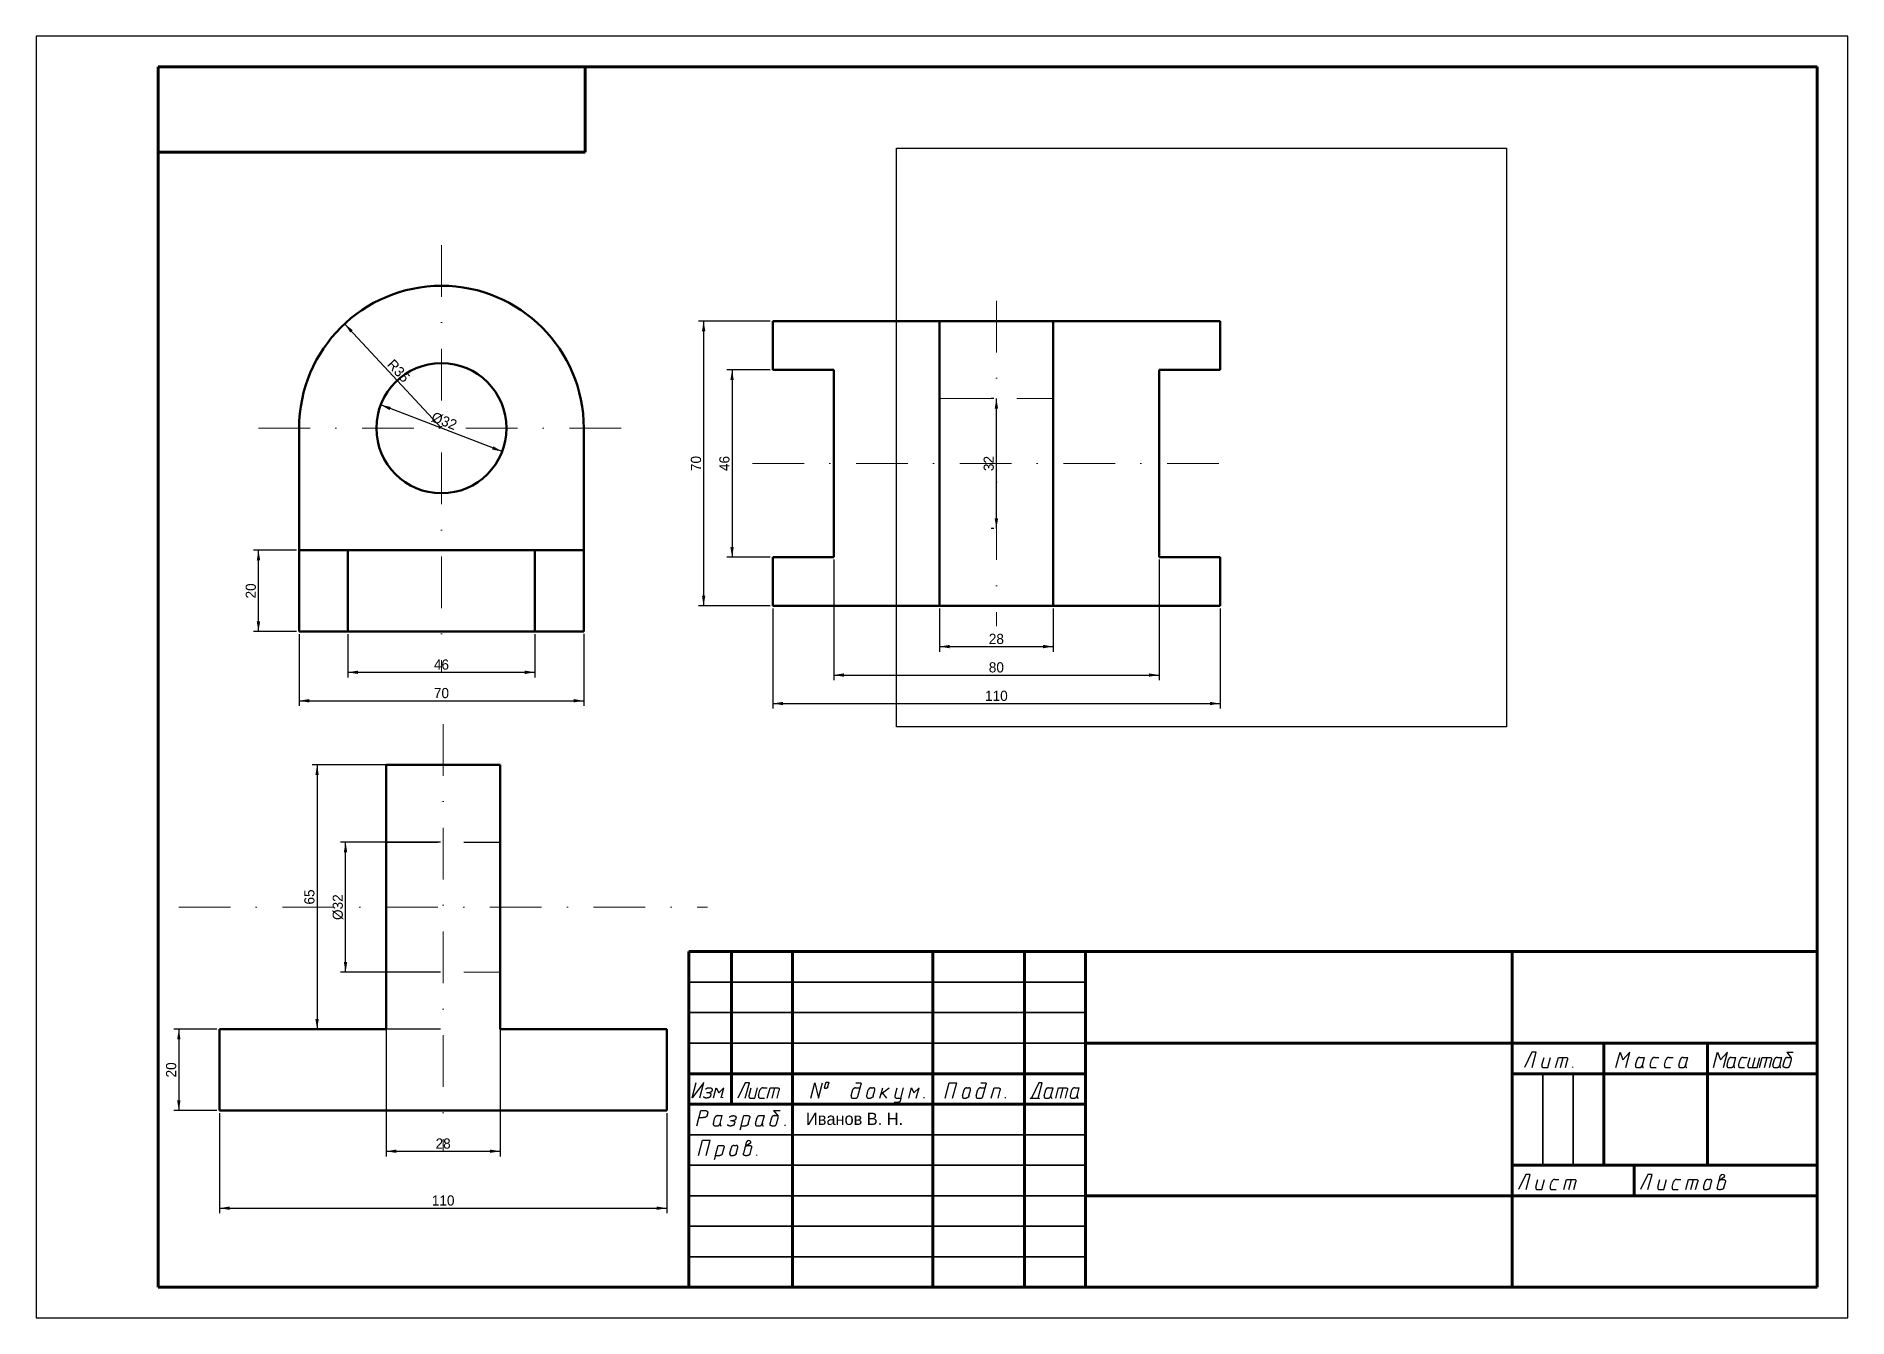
# Model space of a CAD drawing. Extents: x -100 to 346, y -219 to 96.
import ezdxf

# ---------------------------------------------------------------- set-up
doc = ezdxf.new("R2010")
doc.units = 0
doc.linetypes.add('DASHDOT', pattern=[25.4, 12.7, -6.35, 0, -6.35])
doc.linetypes.add('DASHED', pattern=[19.05, 12.7, -6.35])
doc.layers.get('0').update_dxf_attribs({"linetype": 'CONTINUOUS', "lineweight": 25})
doc.styles.add('cyrillic_ii', font='cyrillic_ii')
doc.dimstyles.get("Standard").update_dxf_attribs({"dimtxt": 2.5, "dimasz": 2.5, "dimexe": 1.25, "dimexo": 0.625, "dimtad": 0, "dimtoh": 1, "dimdec": 0, "dimzin": 1, "dimdsep": 46, "dimtxsty": 'Standard', "dimcen": 0.09, "dimazin": 0, "dimtfac": 1, "dimtdec": 4, "dimtofl": 0, "dimtmove": 0, "dimatfit": 3, "dimfxl": 1, "dimtolj": 1, "dimtzin": 0, "dimarcsym": 0})
picture_1 = doc.add_image_def('image1.png', size_in_pixel=(501, 475))

msp = doc.modelspace()

# ---------------------------------------------------------------- texts
at = {"insert": (89.67, -168.26), "char_height": 3, "width": 25.6667, "attachment_point": 1, "style": 'cyrillic_ii'}
msp.add_mtext('Иванов В. Н.', dxfattribs=at)

# ---------------------------------------------------------------- blocks, each defined once
blk = doc.blocks.new('*D1')
at = {"color": 0, "linetype": 'ByBlock', "lineweight": -2}
for p, q in [((-23, -50.62), (-23, -61.25)), ((23, -50.62), (23, -61.25)), ((-23, -60), (23, -60))]:
    blk.add_line(p, q, dxfattribs=at)
for points in [[(-23, -60), (-20.5, -59.58), (-20.5, -60.42)], [(23, -60), (20.5, -60.42), (20.5, -59.58)]]:
    blk.add_solid(points, dxfattribs=at)
at = {"color": 0, "linetype": 'CONTINUOUS', "lineweight": -2, "insert": (0, -58.12), "char_height": 2.5, "width": 3.3333, "attachment_point": 5}
blk.add_mtext('46', dxfattribs=at)
blk = doc.blocks.new('*D2')
at = {"color": 0, "linetype": 'ByBlock', "lineweight": -2}
for p, q in [((-35, -50.62), (-35, -68.25)), ((35, -50.52), (35, -68.25)), ((-35, -67), (35, -67))]:
    blk.add_line(p, q, dxfattribs=at)
for points in [[(-35, -67), (-32.5, -66.58), (-32.5, -67.42)], [(35, -67), (32.5, -67.42), (32.5, -66.58)]]:
    blk.add_solid(points, dxfattribs=at)
at = {"color": 0, "linetype": 'CONTINUOUS', "lineweight": -2, "insert": (0, -65.12), "char_height": 2.5, "width": 3.0556, "attachment_point": 5}
blk.add_mtext('70', dxfattribs=at)
blk = doc.blocks.new('*D3')
at = {"color": 0, "linetype": 'ByBlock', "lineweight": -2}
for p, q in [((-35.62, -30), (-46.25, -30)), ((-45, -50), (-45, -30)), ((-35.62, -50), (-46.25, -50))]:
    blk.add_line(p, q, dxfattribs=at)
for points in [[(-45, -30), (-44.58, -32.5), (-45.42, -32.5)], [(-45, -50), (-45.42, -47.5), (-44.58, -47.5)]]:
    blk.add_solid(points, dxfattribs=at)
at = {"color": 0, "linetype": 'CONTINUOUS', "lineweight": -2, "insert": (-46.88, -40), "char_height": 2.5, "width": 3.0556, "attachment_point": 5, "rotation": 90}
blk.add_mtext('20', dxfattribs=at)
blk = doc.blocks.new('*D4')
at = {"color": 0, "linetype": 'ByBlock', "lineweight": -2}
blk.add_line((14.94, -5.74), (-14.94, 5.74), dxfattribs=at)
for points in [[(-14.94, 5.74), (-12.45, 5.23), (-12.75, 4.45)], [(14.94, -5.74), (12.45, -5.23), (12.75, -4.45)]]:
    blk.add_solid(points, dxfattribs=at)
at = {"color": 0, "linetype": 'CONTINUOUS', "lineweight": -2, "insert": (0.67, 1.75), "char_height": 2.5, "width": 5.5556, "attachment_point": 5, "rotation": 338.9814}
blk.add_mtext('%%C32', dxfattribs=at)
blk = doc.blocks.new('*D5')
at = {"color": 0, "linetype": 'ByBlock', "lineweight": -2}
blk.add_line((0, 0), (-23.82, 25.65), dxfattribs=at)
blk.add_solid([(-23.82, 25.65), (-21.81, 24.1), (-22.42, 23.53)], dxfattribs=at)
at = {"color": 0, "linetype": 'CONTINUOUS', "lineweight": -2, "insert": (-10.54, 14.1), "char_height": 2.5, "width": 5.2778, "attachment_point": 5, "rotation": 312.8852}
blk.add_mtext('R35', dxfattribs=at)
blk = doc.blocks.new('*D6')
at = {"color": 0, "linetype": 'ByBlock', "lineweight": -2}
for p, q in [((-54.58, -168.35), (-54.58, -192.98)), ((55.42, -168.35), (55.42, -192.98)), ((-54.58, -191.73), (55.42, -191.73))]:
    blk.add_line(p, q, dxfattribs=at)
for points in [[(-54.58, -191.73), (-52.08, -191.31), (-52.08, -192.14)], [(55.42, -191.73), (52.92, -192.14), (52.92, -191.31)]]:
    blk.add_solid(points, dxfattribs=at)
at = {"color": 0, "linetype": 'CONTINUOUS', "lineweight": -2, "insert": (0.42, -189.85), "char_height": 2.5, "width": 3.8889, "attachment_point": 5}
blk.add_mtext('110', dxfattribs=at)
blk = doc.blocks.new('*D7')
at = {"color": 0, "linetype": 'ByBlock', "lineweight": -2}
for p, q in [((-13.58, -134.35), (-13.58, -178.98)), ((14.42, -134.35), (14.42, -178.98)), ((-13.58, -177.73), (14.42, -177.73))]:
    blk.add_line(p, q, dxfattribs=at)
for points in [[(-13.58, -177.73), (-11.08, -177.31), (-11.08, -178.14)], [(14.42, -177.73), (11.92, -178.14), (11.92, -177.31)]]:
    blk.add_solid(points, dxfattribs=at)
at = {"color": 0, "linetype": 'CONTINUOUS', "lineweight": -2, "insert": (0.42, -175.85), "char_height": 2.5, "width": 3.0556, "attachment_point": 5}
blk.add_mtext('28', dxfattribs=at)
blk = doc.blocks.new('*D8')
at = {"color": 0, "linetype": 'ByBlock', "lineweight": -2}
for p, q in [((-55.21, -147.73), (-65.83, -147.73)), ((-64.58, -147.73), (-64.58, -167.73)), ((-55.21, -167.73), (-65.83, -167.73))]:
    blk.add_line(p, q, dxfattribs=at)
for points in [[(-64.58, -147.73), (-64.17, -150.23), (-65, -150.23)], [(-64.58, -167.73), (-65, -165.23), (-64.17, -165.23)]]:
    blk.add_solid(points, dxfattribs=at)
at = {"color": 0, "linetype": 'CONTINUOUS', "lineweight": -2, "insert": (-66.46, -157.73), "char_height": 2.5, "width": 3.0556, "attachment_point": 5, "rotation": 90}
blk.add_mtext('20', dxfattribs=at)
blk = doc.blocks.new('*D9')
at = {"color": 0, "linetype": 'ByBlock', "lineweight": -2}
for p, q in [((-0.21, -101.73), (-24.83, -101.73)), ((-23.58, -133.73), (-23.58, -101.73)), ((-0.21, -133.73), (-24.83, -133.73))]:
    blk.add_line(p, q, dxfattribs=at)
for points in [[(-23.58, -101.73), (-23.17, -104.23), (-24, -104.23)], [(-23.58, -133.73), (-24, -131.23), (-23.17, -131.23)]]:
    blk.add_solid(points, dxfattribs=at)
at = {"color": 0, "linetype": 'CONTINUOUS', "lineweight": -2, "insert": (-25.46, -117.73), "char_height": 2.5, "width": 5.5556, "attachment_point": 5, "rotation": 90}
blk.add_mtext('%%C32', dxfattribs=at)
blk = doc.blocks.new('*D10')
at = {"color": 0, "linetype": 'ByBlock', "lineweight": -2}
for p, q in [((-0.21, -82.73), (-31.83, -82.73)), ((-30.58, -82.73), (-30.58, -147.73)), ((-0.21, -147.73), (-31.83, -147.73))]:
    blk.add_line(p, q, dxfattribs=at)
for points in [[(-30.58, -82.73), (-30.17, -85.23), (-31, -85.23)], [(-30.58, -147.73), (-31, -145.23), (-30.17, -145.23)]]:
    blk.add_solid(points, dxfattribs=at)
at = {"color": 0, "linetype": 'CONTINUOUS', "lineweight": -2, "insert": (-32.46, -115.23), "char_height": 2.5, "width": 3.0556, "attachment_point": 5, "rotation": 90}
blk.add_mtext('65', dxfattribs=at)
blk = doc.blocks.new('*D11')
at = {"color": 0, "linetype": 'ByBlock', "lineweight": -2}
for p, q in [((135.85, 7.32), (135.22, 7.32)), ((136.47, -24.68), (136.47, 7.32)), ((135.85, -24.68), (135.22, -24.68))]:
    blk.add_line(p, q, dxfattribs=at)
for points in [[(136.47, 7.32), (136.89, 4.82), (136.06, 4.82)], [(136.47, -24.68), (136.06, -22.18), (136.89, -22.18)]]:
    blk.add_solid(points, dxfattribs=at)
at = {"color": 0, "linetype": 'CONTINUOUS', "lineweight": -2, "insert": (134.6, -8.68), "char_height": 2.5, "width": 3.0556, "attachment_point": 5, "rotation": 90}
blk.add_mtext('32', dxfattribs=at)
blk = doc.blocks.new('*D12')
at = {"color": 0, "linetype": 'ByBlock', "lineweight": -2}
for p, q in [((80.85, 14.32), (70.22, 14.32)), ((71.47, 14.32), (71.47, -31.68)), ((80.85, -31.68), (70.22, -31.68))]:
    blk.add_line(p, q, dxfattribs=at)
for points in [[(71.47, 14.32), (71.89, 11.82), (71.06, 11.82)], [(71.47, -31.68), (71.06, -29.18), (71.89, -29.18)]]:
    blk.add_solid(points, dxfattribs=at)
at = {"color": 0, "linetype": 'CONTINUOUS', "lineweight": -2, "insert": (69.6, -8.68), "char_height": 2.5, "width": 3.3333, "attachment_point": 5, "rotation": 90}
blk.add_mtext('46', dxfattribs=at)
blk = doc.blocks.new('*D13')
at = {"color": 0, "linetype": 'ByBlock', "lineweight": -2}
for p, q in [((80.85, 26.32), (63.22, 26.32)), ((64.47, 26.32), (64.47, -43.68)), ((80.85, -43.68), (63.22, -43.68))]:
    blk.add_line(p, q, dxfattribs=at)
for points in [[(64.47, 26.32), (64.89, 23.82), (64.06, 23.82)], [(64.47, -43.68), (64.06, -41.18), (64.89, -41.18)]]:
    blk.add_solid(points, dxfattribs=at)
at = {"color": 0, "linetype": 'CONTINUOUS', "lineweight": -2, "insert": (62.6, -8.68), "char_height": 2.5, "width": 3.0556, "attachment_point": 5, "rotation": 90}
blk.add_mtext('70', dxfattribs=at)
blk = doc.blocks.new('*D14')
at = {"color": 0, "linetype": 'ByBlock', "lineweight": -2}
for p, q in [((122.47, -44.3), (122.47, -54.93)), ((150.47, -44.3), (150.47, -54.93)), ((122.47, -53.68), (150.47, -53.68))]:
    blk.add_line(p, q, dxfattribs=at)
for points in [[(122.47, -53.68), (124.97, -53.26), (124.97, -54.09)], [(150.47, -53.68), (147.97, -54.09), (147.97, -53.26)]]:
    blk.add_solid(points, dxfattribs=at)
at = {"color": 0, "linetype": 'CONTINUOUS', "lineweight": -2, "insert": (136.47, -51.8), "char_height": 2.5, "width": 3.0556, "attachment_point": 5}
blk.add_mtext('28', dxfattribs=at)
blk = doc.blocks.new('*D15')
at = {"color": 0, "linetype": 'ByBlock', "lineweight": -2}
for p, q in [((96.47, -32.3), (96.47, -61.93)), ((176.47, -32.3), (176.47, -61.93)), ((96.47, -60.68), (176.47, -60.68))]:
    blk.add_line(p, q, dxfattribs=at)
for points in [[(96.47, -60.68), (98.97, -60.26), (98.97, -61.09)], [(176.47, -60.68), (173.97, -61.09), (173.97, -60.26)]]:
    blk.add_solid(points, dxfattribs=at)
at = {"color": 0, "linetype": 'CONTINUOUS', "lineweight": -2, "insert": (136.47, -58.8), "char_height": 2.5, "width": 3.0556, "attachment_point": 5}
blk.add_mtext('80', dxfattribs=at)
blk = doc.blocks.new('*D16')
at = {"color": 0, "linetype": 'ByBlock', "lineweight": -2}
for p, q in [((81.47, -44.3), (81.47, -68.93)), ((191.47, -44.3), (191.47, -68.93)), ((81.47, -67.68), (191.47, -67.68))]:
    blk.add_line(p, q, dxfattribs=at)
for points in [[(81.47, -67.68), (83.97, -67.26), (83.97, -68.09)], [(191.47, -67.68), (188.97, -68.09), (188.97, -67.26)]]:
    blk.add_solid(points, dxfattribs=at)
at = {"color": 0, "linetype": 'CONTINUOUS', "lineweight": -2, "insert": (136.47, -65.8), "char_height": 2.5, "width": 3.8889, "attachment_point": 5}
blk.add_mtext('110', dxfattribs=at)

# ---------------------------------------------------------------- dimensions: what is measured, and where the dimension line sits
at = {"lineweight": 18}
dim = msp.add_radius_dim(center=(0, 0), mpoint=(-23.82, 25.65), text='R<>', dimstyle='Standard', dxfattribs=at)
dim.commit()
dim.dimension.update_dxf_attribs({"geometry": '*D5', "text_midpoint": (-10.54, 14.1)})
for base, p1, p2, picture, middle in [((64.47, -43.68), (81.47, 26.32), (81.47, -43.68), '*D13', (62.6, -8.68)), ((71.47, -31.68), (81.47, 14.32), (81.47, -31.68), '*D12', (69.6, -8.68)), ((136.47, 7.32), (136.47, -24.68), (136.47, 7.32), '*D11', (134.6, -8.68)), ((-45, -30), (-35, -50), (-35, -30), '*D3', (-46.88, -40)), ((-30.58, -147.73), (0.42, -82.73), (0.42, -147.73), '*D10', (-32.46, -115.23)), ((-64.58, -167.73), (-54.58, -147.73), (-54.58, -167.73), '*D8', (-66.46, -157.73))]:
    dim = msp.add_linear_dim(base=base, p1=p1, p2=p2, angle=90, dimstyle='Standard', dxfattribs=at)
    dim.commit()
    dim.dimension.update_dxf_attribs({"geometry": picture, "text_midpoint": middle})
dim = msp.add_diameter_dim_2p(p1=(14.94, -5.74), p2=(-14.94, 5.74), text='%%C<>', dimstyle='Standard', dxfattribs=at)
dim.commit()
dim.dimension.update_dxf_attribs({"geometry": '*D4', "text_midpoint": (0.67, 1.75)})
for base, p1, p2, picture, middle in [((176.47, -60.68), (96.47, -31.68), (176.47, -31.68), '*D15', (136.47, -58.8)), ((191.47, -67.68), (81.47, -43.68), (191.47, -43.68), '*D16', (136.47, -65.8)), ((150.47, -53.68), (122.47, -43.68), (150.47, -43.68), '*D14', (136.47, -51.8)), ((35, -67), (-35, -50), (35, -49.89), '*D2', (0, -65.12)), ((23, -60), (-23, -50), (23, -50), '*D1', (0, -58.12)), ((14.42, -177.73), (-13.58, -133.73), (14.42, -133.73), '*D7', (0.42, -175.85)), ((55.42, -191.73), (-54.58, -167.73), (55.42, -167.73), '*D6', (0.42, -189.85))]:
    dim = msp.add_linear_dim(base=base, p1=p1, p2=p2, dimstyle='Standard', dxfattribs=at)
    dim.commit()
    dim.dimension.update_dxf_attribs({"geometry": picture, "text_midpoint": middle})
dim = msp.add_linear_dim(base=(-23.58, -101.73), p1=(0.42, -133.73), p2=(0.42, -101.73), angle=90, text='%%C<>', dimstyle='Standard', dxfattribs=at)
dim.commit()
dim.dimension.update_dxf_attribs({"geometry": '*D9', "text_midpoint": (-25.46, -117.73)})

# ---------------------------------------------------------------- linework, layer by layer
for p, q in [((345.85, 96.34), (-99.65, 96.34)), ((-99.65, 96.34), (-99.65, -218.66)), ((345.85, -218.66), (345.85, 96.34)), ((-35, -30), (35, -30)), ((-99.65, -218.66), (-99.65, -218.66)), ((-99.65, -218.66), (-99.65, -218.66)), ((-99.65, -218.66), (-99.65, -218.66)), ((-99.65, -218.66), (-99.65, -218.66)), ((-99.65, -218.66), (345.85, -218.66))]:
    msp.add_line(p, q)
at = {"lineweight": 70}
for p, q in [((338.35, 88.84), (-69.65, 88.84)), ((-69.65, 88.84), (-69.65, -211.16)), ((35.35, 88.84), (35.35, 67.84)), ((338.35, -211.16), (338.35, 88.84)), ((35.35, 67.84), (-69.65, 67.84)), ((60.85, -128.66), (338.35, -128.66)), ((60.85, -211.16), (60.85, -128.66)), ((71.35, -166.16), (71.35, -128.66)), ((86.35, -211.16), (86.35, -128.66)), ((120.85, -211.16), (120.85, -128.66)), ((143.35, -211.16), (143.35, -128.66)), ((158.35, -211.16), (158.35, -128.66)), ((263.35, -211.16), (263.35, -128.66)), ((158.35, -151.16), (338.35, -151.16)), ((285.85, -181.16), (285.85, -151.16)), ((311.35, -181.16), (311.35, -151.16)), ((60.85, -158.66), (158.35, -158.66)), ((263.35, -158.66), (338.35, -158.66)), ((60.85, -166.16), (158.35, -166.16)), ((285.85, -181.16), (263.35, -181.16)), ((338.35, -181.16), (285.85, -181.16)), ((293.35, -188.66), (293.35, -181.16)), ((158.35, -188.66), (338.35, -188.66)), ((-69.65, -211.16), (338.35, -211.16))]:
    msp.add_line(p, q, dxfattribs=at)
at = {"linetype": 'DASHDOT', "lineweight": 15}
msp.add_line((0, 45), (0, -60), dxfattribs=at)
at = {"linetype": 'DASHDOT', "lineweight": 18}
for p, q in [((136.47, 31.32), (136.47, -48.68)), ((-45, 0), (45, 0)), ((76.47, -8.68), (196.47, -8.68)), ((0.42, -72.73), (0.42, -177.73)), ((-64.58, -117.73), (65.42, -117.73))]:
    msp.add_line(p, q, dxfattribs=at)
at = {"linetype": 'CONTINUOUS', "lineweight": 50}
for p, q in [((81.47, 26.32), (191.47, 26.32)), ((81.47, 14.32), (81.47, 26.32)), ((122.47, 26.32), (122.47, -43.68)), ((150.47, 26.32), (150.47, -43.68)), ((191.47, 26.32), (191.47, 14.32)), ((96.47, 14.32), (81.47, 14.32)), ((96.47, -31.68), (96.47, 14.32)), ((176.47, 14.32), (176.47, -31.68)), ((191.47, 14.32), (176.47, 14.32)), ((-35, -30), (-35, 0)), ((35, -30), (35, 0)), ((35, -30), (-35, -30)), ((-35, -30), (-35, -50)), ((-23, -30), (-23, -50)), ((23, -50), (23, -30)), ((35, -50), (35, -30)), ((81.47, -31.68), (96.47, -31.68)), ((81.47, -43.68), (81.47, -31.68)), ((176.47, -31.68), (191.47, -31.68)), ((191.47, -31.68), (191.47, -43.68)), ((191.47, -43.68), (81.47, -43.68)), ((-35, -50), (35, -50)), ((-13.58, -147.73), (-13.58, -82.73)), ((-13.58, -82.73), (14.42, -82.73)), ((14.42, -82.73), (14.42, -147.73)), ((-54.58, -147.73), (-54.58, -167.73)), ((55.42, -167.73), (55.42, -147.73)), ((-54.58, -167.73), (55.42, -167.73))]:
    msp.add_line(p, q, dxfattribs=at)
at = {"linetype": 'DASHED', "lineweight": 18}
for p, q in [((122.47, 7.32), (150.47, 7.32)), ((-13.58, -133.73), (14.42, -133.73))]:
    msp.add_line(p, q, dxfattribs=at)
at = {"linetype": 'DASHED', "lineweight": 25}
msp.add_line((-13.58, -101.73), (14.42, -101.73), dxfattribs=at)
at = {"lineweight": 35}
for p, q in [((60.85, -136.16), (158.35, -136.16)), ((60.85, -143.66), (158.35, -143.66)), ((60.85, -151.16), (158.35, -151.16)), ((270.85, -158.66), (270.85, -181.16)), ((278.35, -158.66), (278.35, -181.16)), ((60.85, -173.66), (158.35, -173.66)), ((60.85, -181.16), (158.35, -181.16)), ((60.85, -188.66), (158.35, -188.66)), ((60.85, -196.16), (158.35, -196.16)), ((60.85, -203.66), (158.35, -203.66))]:
    msp.add_line(p, q, dxfattribs=at)
at = {"color": 7, "linetype": 'CONTINUOUS', "lineweight": 50}
for p, q in [((-13.58, -147.73), (-54.58, -147.73)), ((55.42, -147.73), (14.42, -147.73))]:
    msp.add_line(p, q, dxfattribs=at)
at = {"color": 7, "linetype": 'CONTINUOUS', "lineweight": 18}
msp.add_line((-13.58, -147.73), (-31.83, -147.73), dxfattribs=at)
at = {"linetype": 'CONTINUOUS', "lineweight": 25}
for p, q in [((268.16, -153.41), (266.35, -157.16)), ((269.23, -153.41), (268.16, -153.41)), ((268.22, -157.16), (269.23, -153.41)), ((270.64, -156.55), (271.15, -154.66)), ((272.09, -157.16), (272.76, -154.66)), ((274.01, -157.16), (274.68, -154.66)), ((274.68, -154.66), (276.56, -154.66)), ((275.21, -157.16), (275.88, -154.66)), ((276.41, -157.16), (276.93, -155.25)), ((276.56, -154.66), (276.61, -154.66)), ((276.61, -154.66), (276.66, -154.66)), ((276.66, -154.66), (276.7, -154.67)), ((276.7, -154.67), (276.74, -154.68)), ((276.74, -154.68), (276.77, -154.69)), ((276.77, -154.69), (276.8, -154.71)), ((276.8, -154.71), (276.83, -154.73)), ((276.83, -154.73), (276.85, -154.75)), ((276.85, -154.75), (276.87, -154.77)), ((276.87, -154.77), (276.89, -154.79)), ((276.89, -154.79), (276.9, -154.82)), ((276.9, -154.82), (276.92, -154.84)), ((276.92, -154.84), (276.93, -154.87)), ((276.93, -155.25), (276.92, -155.25)), ((276.93, -154.87), (276.94, -154.9)), ((276.94, -155.2), (276.93, -155.21)), ((276.93, -155.21), (276.93, -155.23)), ((276.93, -155.23), (276.93, -155.24)), ((276.93, -155.24), (276.93, -155.25)), ((276.94, -154.9), (276.94, -154.92)), ((276.94, -154.92), (276.95, -154.95)), ((276.95, -155.14), (276.94, -155.16)), ((276.94, -155.16), (276.94, -155.18)), ((276.94, -155.18), (276.94, -155.2)), ((276.95, -154.95), (276.95, -154.98)), ((276.95, -154.98), (276.95, -155.01)), ((276.95, -155.01), (276.95, -155.03)), ((276.95, -155.03), (276.95, -155.06)), ((276.95, -155.06), (276.95, -155.09)), ((276.95, -155.09), (276.95, -155.11)), ((276.95, -155.11), (276.95, -155.14)), ((288.85, -157.16), (289.85, -153.41)), ((288.85, -157.16), (289.85, -153.41)), ((289.85, -153.41), (290.55, -155.28)), ((292.26, -153.41), (290.55, -155.28)), ((291.26, -157.16), (292.26, -153.41)), ((293.66, -156.58), (294.05, -155.14)), ((294.06, -155.13), (294.05, -155.13)), ((294.05, -155.13), (294.05, -155.14)), ((294.05, -155.14), (294.05, -155.14)), ((294.07, -155.09), (294.06, -155.1)), ((294.06, -155.1), (294.06, -155.12)), ((294.06, -155.12), (294.06, -155.13)), ((294.08, -155.08), (294.07, -155.09)), ((294.09, -155.04), (294.08, -155.06)), ((294.08, -155.06), (294.08, -155.08)), ((294.1, -155.02), (294.09, -155.04)), ((294.11, -155), (294.1, -155.02)), ((294.13, -154.98), (294.11, -155)), ((294.14, -154.95), (294.13, -154.98)), ((294.16, -154.93), (294.14, -154.95)), ((294.18, -154.91), (294.16, -154.93)), ((294.2, -154.89), (294.18, -154.91)), ((294.22, -154.86), (294.2, -154.89)), ((294.24, -154.84), (294.22, -154.86)), ((294.27, -154.82), (294.24, -154.84)), ((294.3, -154.79), (294.27, -154.82)), ((294.32, -154.77), (294.3, -154.79)), ((294.36, -154.75), (294.32, -154.77)), ((294.39, -154.74), (294.36, -154.75)), ((294.42, -154.72), (294.39, -154.74)), ((294.46, -154.7), (294.42, -154.72)), ((294.5, -154.69), (294.46, -154.7)), ((294.55, -154.68), (294.5, -154.69)), ((294.59, -154.67), (294.55, -154.68)), ((294.64, -154.66), (294.59, -154.67)), ((294.69, -154.66), (294.64, -154.66)), ((294.74, -154.66), (294.69, -154.66)), ((294.74, -154.66), (295.85, -154.66)), ((295.33, -156.6), (295.85, -154.66)), ((297.26, -156.56), (297.62, -155.22)), ((297.63, -155.19), (297.62, -155.2)), ((297.62, -155.2), (297.62, -155.21)), ((297.62, -155.21), (297.62, -155.22)), ((297.62, -155.22), (297.62, -155.22)), ((297.62, -155.22), (297.62, -155.22)), ((297.64, -155.17), (297.63, -155.19)), ((297.65, -155.14), (297.64, -155.16)), ((297.64, -155.16), (297.64, -155.17)), ((297.67, -155.11), (297.65, -155.14)), ((297.68, -155.09), (297.67, -155.11)), ((297.69, -155.07), (297.68, -155.09)), ((297.71, -155.04), (297.69, -155.07)), ((297.73, -155.01), (297.71, -155.04)), ((297.74, -154.99), (297.73, -155.01)), ((297.77, -154.96), (297.74, -154.99)), ((297.79, -154.93), (297.77, -154.96)), ((297.81, -154.9), (297.79, -154.93)), ((297.84, -154.88), (297.81, -154.9)), ((297.87, -154.85), (297.84, -154.88)), ((297.9, -154.82), (297.87, -154.85)), ((297.93, -154.8), (297.9, -154.82)), ((297.96, -154.77), (297.93, -154.8)), ((298, -154.75), (297.96, -154.77)), ((298.04, -154.73), (298, -154.75)), ((298.08, -154.71), (298.04, -154.73)), ((298.12, -154.7), (298.08, -154.71)), ((298.17, -154.68), (298.12, -154.7)), ((298.21, -154.67), (298.17, -154.68)), ((298.26, -154.66), (298.21, -154.67)), ((298.31, -154.66), (298.26, -154.66)), ((298.37, -154.66), (298.31, -154.66)), ((298.37, -154.66), (299.38, -154.66)), ((300.79, -156.56), (301.14, -155.22)), ((301.15, -155.22), (301.14, -155.22)), ((301.14, -155.22), (301.14, -155.22)), ((301.16, -155.19), (301.15, -155.2)), ((301.15, -155.2), (301.15, -155.21)), ((301.15, -155.21), (301.15, -155.22)), ((301.17, -155.16), (301.16, -155.17)), ((301.16, -155.17), (301.16, -155.19)), ((301.18, -155.14), (301.17, -155.16)), ((301.19, -155.11), (301.18, -155.14)), ((301.21, -155.09), (301.19, -155.11)), ((301.22, -155.07), (301.21, -155.09)), ((301.24, -155.04), (301.22, -155.07)), ((301.25, -155.01), (301.24, -155.04)), ((301.27, -154.99), (301.25, -155.01)), ((301.29, -154.96), (301.27, -154.99)), ((301.32, -154.93), (301.29, -154.96)), ((301.34, -154.9), (301.32, -154.93)), ((301.37, -154.88), (301.34, -154.9)), ((301.4, -154.85), (301.37, -154.88)), ((301.43, -154.82), (301.4, -154.85)), ((301.46, -154.8), (301.43, -154.82)), ((301.49, -154.77), (301.46, -154.8)), ((301.53, -154.75), (301.49, -154.77)), ((301.57, -154.73), (301.53, -154.75)), ((301.61, -154.71), (301.57, -154.73)), ((301.65, -154.7), (301.61, -154.71)), ((301.69, -154.68), (301.65, -154.7)), ((301.74, -154.67), (301.69, -154.68)), ((301.79, -154.66), (301.74, -154.67)), ((301.84, -154.66), (301.79, -154.66)), ((301.9, -154.66), (301.84, -154.66)), ((301.9, -154.66), (302.9, -154.66)), ((304.31, -156.58), (304.69, -155.14)), ((304.7, -155.14), (304.69, -155.14)), ((304.71, -155.1), (304.7, -155.12)), ((304.7, -155.12), (304.7, -155.13)), ((304.7, -155.13), (304.7, -155.13)), ((304.7, -155.13), (304.7, -155.14)), ((304.72, -155.08), (304.71, -155.09)), ((304.71, -155.09), (304.71, -155.1)), ((304.73, -155.06), (304.72, -155.08)), ((304.74, -155.04), (304.73, -155.06)), ((304.75, -155.02), (304.74, -155.04)), ((304.76, -155), (304.75, -155.02)), ((304.77, -154.98), (304.76, -155)), ((304.79, -154.95), (304.77, -154.98)), ((304.8, -154.93), (304.79, -154.95)), ((304.82, -154.91), (304.8, -154.93)), ((304.84, -154.89), (304.82, -154.91)), ((304.86, -154.86), (304.84, -154.89)), ((304.89, -154.84), (304.86, -154.86)), ((304.91, -154.82), (304.89, -154.84)), ((304.94, -154.79), (304.91, -154.82)), ((304.97, -154.77), (304.94, -154.79)), ((305, -154.75), (304.97, -154.77)), ((305.03, -154.74), (305, -154.75)), ((305.07, -154.72), (305.03, -154.74)), ((305.11, -154.7), (305.07, -154.72)), ((305.15, -154.69), (305.11, -154.7)), ((305.19, -154.68), (305.15, -154.69)), ((305.23, -154.67), (305.19, -154.68)), ((305.28, -154.66), (305.23, -154.67)), ((305.33, -154.66), (305.28, -154.66)), ((305.38, -154.66), (305.33, -154.66)), ((305.38, -154.66), (306.49, -154.66)), ((305.97, -156.6), (306.49, -154.66)), ((270.62, -156.66), (270.61, -156.71)), ((270.61, -156.71), (270.61, -156.75)), ((270.61, -156.75), (270.61, -156.8)), ((270.61, -156.8), (270.62, -156.84)), ((270.63, -156.6), (270.62, -156.66)), ((270.62, -156.84), (270.63, -156.87)), ((270.64, -156.55), (270.63, -156.6)), ((270.63, -156.87), (270.64, -156.91)), ((270.64, -156.91), (270.65, -156.94)), ((270.65, -156.94), (270.67, -156.97)), ((270.67, -156.97), (270.68, -156.99)), ((270.68, -156.99), (270.7, -157.02)), ((270.7, -157.02), (270.72, -157.04)), ((270.72, -157.04), (270.75, -157.06)), ((270.75, -157.06), (270.77, -157.07)), ((270.77, -157.07), (270.79, -157.09)), ((270.79, -157.09), (270.82, -157.1)), ((270.82, -157.1), (270.84, -157.11)), ((270.84, -157.11), (270.87, -157.12)), ((270.87, -157.12), (270.89, -157.13)), ((270.89, -157.13), (270.92, -157.14)), ((270.92, -157.14), (270.94, -157.14)), ((270.94, -157.14), (270.96, -157.15)), ((270.96, -157.15), (270.98, -157.15)), ((270.98, -157.15), (271, -157.15)), ((271, -157.15), (271.02, -157.15)), ((271.02, -157.15), (271.03, -157.15)), ((271.03, -157.15), (271.05, -157.16)), ((271.05, -157.16), (271.06, -157.16)), ((271.06, -157.16), (271.07, -157.16)), ((271.07, -157.16), (271.07, -157.16)), ((271.07, -157.16), (272.09, -157.16)), ((278.2, -157.16), (278.2, -156.95)), ((293.65, -156.64), (293.64, -156.69)), ((293.64, -156.69), (293.64, -156.73)), ((293.64, -156.73), (293.64, -156.78)), ((293.64, -156.78), (293.64, -156.82)), ((293.64, -156.82), (293.65, -156.86)), ((293.66, -156.58), (293.65, -156.64)), ((293.65, -156.86), (293.65, -156.89)), ((293.65, -156.89), (293.67, -156.92)), ((293.67, -156.92), (293.68, -156.95)), ((293.68, -156.95), (293.7, -156.98)), ((293.7, -156.98), (293.71, -157)), ((293.71, -157), (293.73, -157.02)), ((293.73, -157.02), (293.75, -157.04)), ((293.75, -157.04), (293.78, -157.06)), ((293.78, -157.06), (293.8, -157.08)), ((293.8, -157.08), (293.82, -157.09)), ((293.82, -157.09), (293.85, -157.1)), ((293.85, -157.1), (293.87, -157.11)), ((293.87, -157.11), (293.9, -157.12)), ((293.9, -157.12), (293.92, -157.13)), ((293.92, -157.13), (293.94, -157.14)), ((293.94, -157.14), (293.97, -157.14)), ((293.97, -157.14), (293.99, -157.15)), ((293.99, -157.15), (294.01, -157.15)), ((294.01, -157.15), (294.03, -157.15)), ((294.03, -157.15), (294.04, -157.15)), ((294.04, -157.15), (294.06, -157.15)), ((294.06, -157.15), (294.07, -157.16)), ((294.07, -157.16), (294.08, -157.16)), ((294.08, -157.16), (294.09, -157.16)), ((294.09, -157.16), (294.1, -157.16)), ((294.1, -157.16), (294.64, -157.16)), ((294.64, -157.16), (294.69, -157.15)), ((294.69, -157.15), (294.74, -157.15)), ((294.74, -157.15), (294.78, -157.14)), ((294.78, -157.14), (294.83, -157.13)), ((294.83, -157.13), (294.87, -157.12)), ((294.87, -157.12), (294.91, -157.1)), ((294.91, -157.1), (294.95, -157.08)), ((294.95, -157.08), (294.98, -157.06)), ((294.98, -157.06), (295.01, -157.04)), ((295.01, -157.04), (295.05, -157.02)), ((295.05, -157.02), (295.08, -157)), ((295.08, -157), (295.1, -156.97)), ((295.1, -156.97), (295.13, -156.95)), ((295.13, -156.95), (295.15, -156.92)), ((295.15, -156.92), (295.17, -156.89)), ((295.17, -156.89), (295.19, -156.87)), ((295.19, -156.87), (295.21, -156.84)), ((295.21, -156.84), (295.23, -156.81)), ((295.23, -156.81), (295.25, -156.79)), ((295.25, -156.79), (295.26, -156.76)), ((295.26, -156.76), (295.27, -156.74)), ((295.27, -156.74), (295.28, -156.71)), ((295.28, -156.71), (295.29, -156.69)), ((295.29, -156.69), (295.3, -156.67)), ((295.3, -156.67), (295.31, -156.65)), ((295.31, -156.64), (295.32, -156.63)), ((295.31, -156.65), (295.31, -156.64)), ((295.32, -156.63), (295.32, -156.61)), ((295.32, -156.61), (295.33, -156.61)), ((295.33, -156.67), (295.32, -156.72)), ((295.32, -156.72), (295.32, -156.77)), ((295.32, -156.77), (295.32, -156.81)), ((295.32, -156.81), (295.33, -156.85)), ((295.33, -156.61), (295.33, -156.6)), ((295.33, -156.6), (295.33, -156.6)), ((295.34, -156.61), (295.33, -156.67)), ((295.33, -156.85), (295.33, -156.89)), ((295.33, -156.89), (295.34, -156.93)), ((295.35, -156.55), (295.34, -156.61)), ((295.34, -156.93), (295.35, -156.96)), ((295.36, -156.48), (295.35, -156.55)), ((295.35, -156.96), (295.36, -156.99)), ((295.38, -156.41), (295.36, -156.48)), ((295.36, -156.99), (295.38, -157.01)), ((295.38, -157.01), (295.39, -157.03)), ((295.39, -157.03), (295.4, -157.05)), ((295.4, -157.05), (295.42, -157.07)), ((295.42, -157.07), (295.43, -157.09)), ((295.43, -157.09), (295.45, -157.1)), ((295.45, -157.1), (295.47, -157.11)), ((295.47, -157.11), (295.48, -157.12)), ((295.48, -157.12), (295.5, -157.13)), ((295.5, -157.13), (295.51, -157.14)), ((295.51, -157.14), (295.53, -157.14)), ((295.53, -157.14), (295.54, -157.15)), ((295.54, -157.15), (295.56, -157.15)), ((295.56, -157.15), (295.57, -157.15)), ((295.57, -157.15), (295.58, -157.15)), ((295.58, -157.15), (295.58, -157.16)), ((295.58, -157.16), (295.59, -157.16)), ((295.59, -157.16), (295.59, -157.16)), ((295.59, -157.16), (295.59, -157.16)), ((297.24, -156.67), (297.23, -156.72)), ((297.23, -156.72), (297.23, -156.76)), ((297.23, -156.76), (297.24, -156.8)), ((297.26, -156.56), (297.24, -156.61)), ((297.24, -156.61), (297.24, -156.67)), ((297.24, -156.8), (297.24, -156.84)), ((297.24, -156.84), (297.25, -156.88)), ((297.25, -156.88), (297.27, -156.91)), ((297.27, -156.91), (297.28, -156.94)), ((297.28, -156.94), (297.3, -156.97)), ((297.3, -156.97), (297.32, -157)), ((297.32, -157), (297.34, -157.02)), ((297.34, -157.02), (297.36, -157.04)), ((297.36, -157.04), (297.39, -157.06)), ((297.39, -157.06), (297.41, -157.07)), ((297.41, -157.07), (297.44, -157.09)), ((297.44, -157.09), (297.47, -157.1)), ((297.47, -157.1), (297.49, -157.11)), ((297.49, -157.11), (297.52, -157.12)), ((297.52, -157.12), (297.55, -157.13)), ((297.55, -157.13), (297.57, -157.14)), ((297.57, -157.14), (297.6, -157.14)), ((297.6, -157.14), (297.62, -157.15)), ((297.62, -157.15), (297.64, -157.15)), ((297.64, -157.15), (297.66, -157.15)), ((297.66, -157.15), (297.68, -157.15)), ((297.68, -157.15), (297.7, -157.15)), ((297.7, -157.15), (297.71, -157.16)), ((297.71, -157.16), (297.72, -157.16)), ((297.72, -157.16), (297.73, -157.16)), ((297.73, -157.16), (297.73, -157.16)), ((297.73, -157.16), (298.71, -157.16)), ((300.77, -156.61), (300.76, -156.67)), ((300.76, -156.67), (300.76, -156.72)), ((300.76, -156.72), (300.76, -156.76)), ((300.76, -156.76), (300.76, -156.8)), ((300.76, -156.8), (300.77, -156.84)), ((300.79, -156.56), (300.77, -156.61)), ((300.77, -156.84), (300.78, -156.88)), ((300.78, -156.88), (300.79, -156.91)), ((300.79, -156.91), (300.81, -156.94)), ((300.81, -156.94), (300.83, -156.97)), ((300.83, -156.97), (300.85, -157)), ((300.85, -157), (300.87, -157.02)), ((300.87, -157.02), (300.89, -157.04)), ((300.89, -157.04), (300.92, -157.06)), ((300.92, -157.06), (300.94, -157.07)), ((300.94, -157.07), (300.97, -157.09)), ((300.97, -157.09), (301, -157.1)), ((301, -157.1), (301.02, -157.11)), ((301.02, -157.11), (301.05, -157.12)), ((301.05, -157.12), (301.08, -157.13)), ((301.08, -157.13), (301.1, -157.14)), ((301.1, -157.14), (301.13, -157.14)), ((301.13, -157.14), (301.15, -157.15)), ((301.15, -157.15), (301.17, -157.15)), ((301.17, -157.15), (301.19, -157.15)), ((301.19, -157.15), (301.21, -157.15)), ((301.21, -157.15), (301.23, -157.15)), ((301.23, -157.15), (301.24, -157.16)), ((301.24, -157.16), (301.25, -157.16)), ((301.25, -157.16), (301.26, -157.16)), ((301.26, -157.16), (301.26, -157.16)), ((301.26, -157.16), (302.23, -157.16)), ((304.29, -156.69), (304.28, -156.73)), ((304.28, -156.73), (304.28, -156.78)), ((304.28, -156.78), (304.28, -156.82)), ((304.28, -156.82), (304.29, -156.86)), ((304.3, -156.64), (304.29, -156.69)), ((304.29, -156.86), (304.3, -156.89)), ((304.31, -156.58), (304.3, -156.64)), ((304.3, -156.89), (304.31, -156.92)), ((304.31, -156.92), (304.32, -156.95)), ((304.32, -156.95), (304.34, -156.98)), ((304.34, -156.98), (304.36, -157)), ((304.36, -157), (304.38, -157.02)), ((304.38, -157.02), (304.4, -157.04)), ((304.4, -157.04), (304.42, -157.06)), ((304.42, -157.06), (304.44, -157.08)), ((304.44, -157.08), (304.47, -157.09)), ((304.47, -157.09), (304.49, -157.1)), ((304.49, -157.1), (304.51, -157.11)), ((304.51, -157.11), (304.54, -157.12)), ((304.54, -157.12), (304.56, -157.13)), ((304.56, -157.13), (304.59, -157.14)), ((304.59, -157.14), (304.61, -157.14)), ((304.61, -157.14), (304.63, -157.15)), ((304.63, -157.15), (304.65, -157.15)), ((304.65, -157.15), (304.67, -157.15)), ((304.67, -157.15), (304.69, -157.15)), ((304.69, -157.15), (304.7, -157.15)), ((304.7, -157.15), (304.72, -157.16)), ((304.72, -157.16), (304.73, -157.16)), ((304.73, -157.16), (304.73, -157.16)), ((304.73, -157.16), (304.74, -157.16)), ((304.74, -157.16), (305.28, -157.16)), ((305.28, -157.16), (305.33, -157.15)), ((305.33, -157.15), (305.38, -157.15)), ((305.38, -157.15), (305.42, -157.14)), ((305.42, -157.14), (305.47, -157.13)), ((305.47, -157.13), (305.51, -157.12)), ((305.51, -157.12), (305.55, -157.1)), ((305.55, -157.1), (305.59, -157.08)), ((305.59, -157.08), (305.62, -157.06)), ((305.62, -157.06), (305.66, -157.04)), ((305.66, -157.04), (305.69, -157.02)), ((305.69, -157.02), (305.72, -157)), ((305.72, -157), (305.75, -156.97)), ((305.75, -156.97), (305.77, -156.95)), ((305.77, -156.95), (305.79, -156.92)), ((305.79, -156.92), (305.82, -156.89)), ((305.82, -156.89), (305.84, -156.87)), ((305.84, -156.87), (305.86, -156.84)), ((305.86, -156.84), (305.87, -156.81)), ((305.87, -156.81), (305.89, -156.79)), ((305.89, -156.79), (305.9, -156.76)), ((305.9, -156.76), (305.91, -156.74)), ((305.91, -156.74), (305.93, -156.71)), ((305.93, -156.71), (305.94, -156.69)), ((305.94, -156.67), (305.95, -156.65)), ((305.94, -156.69), (305.94, -156.67)), ((305.95, -156.65), (305.96, -156.64)), ((305.96, -156.63), (305.97, -156.61)), ((305.96, -156.64), (305.96, -156.63)), ((305.97, -156.61), (305.97, -156.6)), ((305.97, -156.6), (305.97, -156.6)), ((305.97, -156.61), (305.97, -156.61)), ((305.98, -156.61), (305.97, -156.67)), ((305.97, -156.67), (305.97, -156.72)), ((305.97, -156.72), (305.97, -156.77)), ((305.97, -156.77), (305.97, -156.81)), ((305.97, -156.81), (305.97, -156.85)), ((305.97, -156.85), (305.98, -156.89)), ((305.99, -156.55), (305.98, -156.61)), ((305.98, -156.89), (305.98, -156.93)), ((305.98, -156.93), (305.99, -156.96)), ((306, -156.48), (305.99, -156.55)), ((305.99, -156.96), (306.01, -156.99)), ((306.02, -156.41), (306, -156.48)), ((306.01, -156.99), (306.02, -157.01)), ((306.02, -157.01), (306.03, -157.03)), ((306.03, -157.03), (306.05, -157.05)), ((306.05, -157.05), (306.06, -157.07)), ((306.06, -157.07), (306.08, -157.09)), ((306.08, -157.09), (306.09, -157.1)), ((306.09, -157.1), (306.11, -157.11)), ((306.11, -157.11), (306.13, -157.12)), ((306.13, -157.12), (306.14, -157.13)), ((306.14, -157.13), (306.16, -157.14)), ((306.16, -157.14), (306.17, -157.14)), ((306.17, -157.14), (306.19, -157.15)), ((306.19, -157.15), (306.2, -157.15)), ((306.2, -157.15), (306.21, -157.15)), ((306.21, -157.15), (306.22, -157.15)), ((306.22, -157.15), (306.23, -157.16)), ((306.23, -157.16), (306.23, -157.16)), ((306.23, -157.16), (306.24, -157.16)), ((306.24, -157.16), (306.24, -157.16)), ((90.85, -164.66), (91.85, -160.91)), ((91.85, -160.91), (92.72, -164.66)), ((92.72, -164.66), (93.73, -160.91)), ((94.21, -162.03), (94.2, -162.05)), ((94.2, -162.05), (94.2, -162.07)), ((94.2, -162.07), (94.2, -162.09)), ((94.2, -162.09), (94.2, -162.11)), ((94.2, -162.11), (94.2, -162.12)), ((94.2, -162.12), (94.2, -162.14)), ((94.2, -162.14), (94.2, -162.15)), ((94.2, -162.15), (94.21, -162.16)), ((94.21, -162.03), (94.49, -160.98)), ((94.21, -162.16), (94.21, -162.18)), ((94.21, -162.18), (94.22, -162.19)), ((94.22, -162.19), (94.23, -162.2)), ((94.23, -162.2), (94.23, -162.2)), ((94.23, -162.2), (94.24, -162.21)), ((94.24, -162.21), (94.25, -162.22)), ((94.25, -162.22), (94.26, -162.23)), ((94.26, -162.23), (94.27, -162.23)), ((94.27, -162.23), (94.28, -162.24)), ((94.28, -162.24), (94.28, -162.24)), ((94.28, -162.24), (94.29, -162.24)), ((94.29, -162.24), (94.3, -162.25)), ((94.3, -162.25), (94.31, -162.25)), ((94.31, -162.25), (94.32, -162.25)), ((94.32, -162.25), (94.33, -162.25)), ((94.33, -162.25), (94.33, -162.25)), ((94.33, -162.25), (94.34, -162.25)), ((94.34, -162.25), (94.35, -162.25)), ((94.35, -162.25), (94.35, -162.26)), ((94.35, -162.26), (94.35, -162.26)), ((94.35, -162.26), (94.36, -162.26)), ((94.36, -162.26), (94.36, -162.26)), ((94.36, -162.26), (94.36, -162.26)), ((94.36, -162.26), (94.71, -162.26)), ((94.49, -160.98), (94.5, -160.96)), ((94.5, -160.94), (94.51, -160.92)), ((94.5, -160.96), (94.5, -160.94)), ((94.51, -160.92), (94.52, -160.91)), ((94.52, -160.91), (94.53, -160.89)), ((94.53, -160.89), (94.54, -160.88)), ((94.54, -160.88), (94.55, -160.86)), ((94.55, -160.86), (94.56, -160.85)), ((94.56, -160.85), (94.57, -160.84)), ((94.57, -160.84), (94.58, -160.83)), ((94.58, -160.83), (94.6, -160.82)), ((94.6, -160.82), (94.61, -160.81)), ((94.61, -160.81), (94.62, -160.8)), ((94.62, -160.8), (94.63, -160.79)), ((94.63, -160.79), (94.64, -160.79)), ((94.64, -160.79), (94.66, -160.78)), ((94.66, -160.78), (94.67, -160.78)), ((94.67, -160.78), (94.68, -160.77)), ((94.68, -160.77), (94.69, -160.77)), ((94.69, -160.77), (94.7, -160.77)), ((94.7, -160.77), (94.71, -160.76)), ((94.71, -160.76), (94.72, -160.76)), ((94.72, -162.26), (94.71, -162.26)), ((94.71, -162.26), (94.71, -162.26)), ((94.71, -162.26), (94.71, -162.26)), ((94.71, -162.26), (94.71, -162.26)), ((94.72, -160.76), (94.73, -160.76)), ((94.73, -162.25), (94.72, -162.25)), ((94.72, -162.25), (94.72, -162.26)), ((94.73, -160.76), (94.73, -160.76)), ((94.73, -160.76), (94.74, -160.76)), ((94.74, -162.25), (94.73, -162.25)), ((94.74, -160.76), (94.75, -160.76)), ((94.75, -162.25), (94.74, -162.25)), ((94.74, -162.25), (94.74, -162.25)), ((94.75, -160.76), (94.75, -160.76)), ((94.75, -160.76), (94.75, -160.76)), ((94.75, -160.76), (94.76, -160.76)), ((94.76, -162.25), (94.75, -162.25)), ((94.76, -160.76), (94.76, -160.76)), ((94.76, -160.76), (94.76, -160.76)), ((94.76, -160.76), (95.09, -160.76)), ((94.77, -162.25), (94.76, -162.25)), ((94.78, -162.24), (94.77, -162.25)), ((94.79, -162.24), (94.78, -162.24)), ((94.8, -162.24), (94.79, -162.24)), ((94.81, -162.23), (94.8, -162.24)), ((94.82, -162.23), (94.81, -162.23)), ((94.83, -162.22), (94.82, -162.23)), ((94.84, -162.21), (94.83, -162.22)), ((94.85, -162.21), (94.84, -162.21)), ((94.86, -162.2), (94.85, -162.21)), ((94.87, -162.19), (94.86, -162.2)), ((94.88, -162.18), (94.87, -162.19)), ((94.89, -162.17), (94.88, -162.18)), ((94.9, -162.15), (94.89, -162.17)), ((94.91, -162.14), (94.9, -162.15)), ((94.92, -162.13), (94.91, -162.14)), ((94.93, -162.11), (94.92, -162.13)), ((94.94, -162.09), (94.93, -162.11)), ((94.95, -162.06), (94.94, -162.08)), ((94.94, -162.08), (94.94, -162.09)), ((94.96, -162.04), (94.95, -162.06)), ((94.96, -162.04), (95.24, -160.99)), ((95.09, -160.76), (95.11, -160.76)), ((95.11, -160.76), (95.13, -160.76)), ((95.13, -160.76), (95.14, -160.76)), ((95.14, -160.76), (95.16, -160.77)), ((95.16, -160.77), (95.17, -160.77)), ((95.17, -160.77), (95.18, -160.78)), ((95.18, -160.78), (95.19, -160.79)), ((95.19, -160.79), (95.2, -160.79)), ((95.2, -160.79), (95.21, -160.8)), ((95.21, -160.8), (95.22, -160.81)), ((95.22, -160.81), (95.23, -160.82)), ((95.23, -160.82), (95.23, -160.83)), ((95.23, -160.83), (95.24, -160.84)), ((95.24, -160.84), (95.24, -160.85)), ((95.24, -160.85), (95.24, -160.86)), ((95.24, -160.86), (95.25, -160.87)), ((95.25, -160.95), (95.24, -160.96)), ((95.24, -160.96), (95.24, -160.97)), ((95.24, -160.97), (95.24, -160.97)), ((95.24, -160.97), (95.24, -160.98)), ((95.24, -160.98), (95.24, -160.98)), ((95.24, -160.98), (95.24, -160.99)), ((95.24, -160.99), (95.24, -160.99)), ((95.25, -160.87), (95.25, -160.88)), ((95.25, -160.88), (95.25, -160.89)), ((95.25, -160.89), (95.25, -160.9)), ((95.25, -160.9), (95.25, -160.91)), ((95.25, -160.91), (95.25, -160.92)), ((95.25, -160.92), (95.25, -160.93)), ((95.25, -160.93), (95.25, -160.94)), ((95.25, -160.94), (95.25, -160.95)), ((100.74, -164.13), (100.73, -164.18)), ((100.73, -164.18), (100.73, -164.23)), ((100.73, -164.23), (100.73, -164.27)), ((100.73, -164.27), (100.73, -164.32)), ((100.73, -164.32), (100.73, -164.35)), ((100.73, -164.35), (100.73, -164.39)), ((100.73, -164.39), (100.74, -164.42)), ((100.76, -164.08), (100.74, -164.13)), ((100.74, -164.42), (100.75, -164.45)), ((100.75, -164.45), (100.76, -164.48)), ((100.76, -164.08), (101.17, -162.54)), ((100.76, -164.48), (100.78, -164.5)), ((100.78, -164.5), (100.79, -164.52)), ((100.79, -164.52), (100.81, -164.54)), ((100.81, -164.54), (100.83, -164.56)), ((100.83, -164.56), (100.85, -164.58)), ((100.85, -164.58), (100.87, -164.59)), ((100.87, -164.59), (100.89, -164.6)), ((100.89, -164.6), (100.91, -164.61)), ((100.91, -164.61), (100.93, -164.62)), ((100.93, -164.62), (100.95, -164.63)), ((100.95, -164.63), (100.98, -164.64)), ((100.98, -164.64), (101, -164.64)), ((101, -164.64), (101.02, -164.65)), ((101.02, -164.65), (101.04, -164.65)), ((101.04, -164.65), (101.06, -164.65)), ((101.06, -164.65), (101.08, -164.65)), ((101.08, -164.65), (101.1, -164.65)), ((101.1, -164.65), (101.12, -164.66)), ((101.12, -164.66), (101.13, -164.66)), ((101.13, -164.66), (101.15, -164.66)), ((101.15, -164.66), (101.16, -164.66)), ((101.16, -164.66), (101.94, -164.66)), ((101.17, -162.55), (101.17, -162.54)), ((101.18, -162.55), (101.17, -162.55)), ((101.17, -162.55), (101.17, -162.56)), ((101.17, -162.56), (101.17, -162.55)), ((101.17, -162.55), (101.17, -162.55)), ((101.17, -162.56), (101.17, -162.56)), ((101.19, -162.53), (101.18, -162.54)), ((101.18, -162.54), (101.18, -162.55)), ((101.2, -162.52), (101.19, -162.53)), ((101.21, -162.5), (101.2, -162.52)), ((101.22, -162.49), (101.21, -162.5)), ((101.23, -162.47), (101.22, -162.49)), ((101.25, -162.45), (101.23, -162.47)), ((101.26, -162.43), (101.25, -162.45)), ((101.28, -162.41), (101.26, -162.43)), ((101.3, -162.38), (101.28, -162.41)), ((101.32, -162.36), (101.3, -162.38)), ((101.35, -162.34), (101.32, -162.36)), ((101.37, -162.32), (101.35, -162.34)), ((101.4, -162.3), (101.37, -162.32)), ((101.43, -162.28), (101.4, -162.3)), ((101.46, -162.26), (101.43, -162.28)), ((101.49, -162.24), (101.46, -162.26)), ((101.53, -162.22), (101.49, -162.24)), ((101.56, -162.21), (101.53, -162.22)), ((101.6, -162.19), (101.56, -162.21)), ((101.64, -162.18), (101.6, -162.19)), ((101.69, -162.17), (101.64, -162.18)), ((101.73, -162.16), (101.69, -162.17)), ((101.78, -162.16), (101.73, -162.16)), ((101.83, -162.16), (101.78, -162.16)), ((101.83, -162.16), (102.94, -162.16)), ((101.87, -160.91), (102.89, -160.91)), ((101.94, -164.66), (101.98, -164.65)), ((101.98, -164.65), (102, -164.65)), ((102, -164.65), (102.03, -164.65)), ((102.03, -164.65), (102.06, -164.64)), ((102.06, -164.64), (102.09, -164.63)), ((102.09, -164.63), (102.11, -164.62)), ((102.11, -164.62), (102.13, -164.6)), ((102.13, -164.6), (102.15, -164.59)), ((102.15, -164.59), (102.18, -164.57)), ((102.18, -164.57), (102.2, -164.56)), ((102.2, -164.56), (102.21, -164.54)), ((102.21, -164.54), (102.23, -164.52)), ((102.23, -164.52), (102.25, -164.5)), ((102.25, -164.5), (102.26, -164.48)), ((102.26, -164.48), (102.28, -164.47)), ((102.28, -164.47), (102.29, -164.45)), ((102.29, -164.45), (102.3, -164.43)), ((102.3, -164.43), (102.31, -164.41)), ((102.31, -164.41), (102.32, -164.39)), ((102.32, -164.39), (102.33, -164.38)), ((102.33, -164.38), (102.34, -164.36)), ((102.34, -164.36), (102.35, -164.35)), ((102.35, -164.33), (102.36, -164.32)), ((102.35, -164.35), (102.35, -164.33)), ((102.36, -164.3), (102.37, -164.29)), ((102.36, -164.31), (102.36, -164.3)), ((102.36, -164.32), (102.36, -164.31)), ((102.37, -164.29), (103.19, -161.21)), ((102.37, -164.29), (102.37, -164.29)), ((102.37, -164.29), (102.37, -164.29)), ((102.37, -164.29), (102.37, -164.29)), ((102.37, -164.29), (102.37, -164.29)), ((102.89, -160.91), (102.93, -160.91)), ((102.93, -160.91), (102.96, -160.91)), ((102.96, -160.91), (102.99, -160.92)), ((102.99, -160.92), (103.02, -160.92)), ((103.02, -160.92), (103.04, -160.93)), ((103.04, -160.93), (103.06, -160.94)), ((103.06, -160.94), (103.08, -160.95)), ((103.08, -160.95), (103.1, -160.97)), ((103.1, -160.97), (103.12, -160.98)), ((103.12, -160.98), (103.13, -161)), ((103.13, -161), (103.14, -161.01)), ((103.14, -161.01), (103.15, -161.03)), ((103.15, -161.03), (103.16, -161.05)), ((103.16, -161.05), (103.17, -161.06)), ((103.17, -161.06), (103.18, -161.08)), ((103.18, -161.08), (103.18, -161.1)), ((103.18, -161.1), (103.18, -161.11)), ((103.18, -161.11), (103.19, -161.13)), ((103.19, -161.13), (103.19, -161.14)), ((103.19, -161.14), (103.19, -161.16)), ((103.19, -161.16), (103.19, -161.17)), ((103.19, -161.17), (103.19, -161.18)), ((103.19, -161.18), (103.19, -161.19)), ((103.19, -161.19), (103.19, -161.2)), ((103.19, -161.2), (103.19, -161.21)), ((103.19, -161.21), (103.19, -161.22)), ((103.19, -161.22), (103.19, -161.21)), ((103.19, -161.22), (103.19, -161.22)), ((103.19, -161.22), (103.19, -161.22)), ((103.19, -161.22), (103.19, -161.22)), ((103.19, -161.22), (103.19, -161.22)), ((104.58, -164.14), (104.57, -164.19)), ((104.57, -164.19), (104.57, -164.24)), ((104.57, -164.24), (104.57, -164.28)), ((104.57, -164.28), (104.57, -164.32)), ((104.57, -164.32), (104.58, -164.36)), ((104.6, -164.09), (104.58, -164.14)), ((104.58, -164.36), (104.59, -164.39)), ((104.59, -164.39), (104.6, -164.42)), ((104.6, -164.09), (104.98, -162.64)), ((104.6, -164.42), (104.62, -164.45)), ((104.62, -164.45), (104.63, -164.48)), ((104.63, -164.48), (104.65, -164.5)), ((104.65, -164.5), (104.67, -164.53)), ((104.67, -164.53), (104.7, -164.54)), ((104.7, -164.54), (104.72, -164.56)), ((104.72, -164.56), (104.74, -164.58)), ((104.74, -164.58), (104.76, -164.59)), ((104.76, -164.59), (104.79, -164.6)), ((104.79, -164.6), (104.81, -164.61)), ((104.81, -164.61), (104.83, -164.62)), ((104.83, -164.62), (104.86, -164.63)), ((104.86, -164.63), (104.88, -164.64)), ((104.88, -164.64), (104.9, -164.64)), ((104.9, -164.64), (104.92, -164.65)), ((104.92, -164.65), (104.93, -164.65)), ((104.93, -164.65), (104.95, -164.65)), ((104.95, -164.65), (104.96, -164.65)), ((104.96, -164.65), (104.97, -164.65)), ((104.97, -164.65), (104.97, -164.66)), ((104.97, -164.66), (104.98, -164.66)), ((104.98, -164.66), (104.97, -164.66)), ((104.97, -164.66), (105.49, -164.66)), ((104.99, -162.63), (104.98, -162.64)), ((104.98, -162.64), (104.98, -162.64)), ((104.98, -164.66), (104.98, -164.66)), ((105, -162.6), (104.99, -162.61)), ((104.99, -162.61), (104.99, -162.62)), ((104.99, -162.62), (104.99, -162.63)), ((105.01, -162.57), (105, -162.59)), ((105, -162.59), (105, -162.6)), ((105.02, -162.56), (105.01, -162.57)), ((105.04, -162.52), (105.02, -162.54)), ((105.02, -162.54), (105.02, -162.56)), ((105.05, -162.5), (105.04, -162.52)), ((105.06, -162.47), (105.05, -162.5)), ((105.08, -162.45), (105.06, -162.47)), ((105.09, -162.43), (105.08, -162.45)), ((105.11, -162.41), (105.09, -162.43)), ((105.13, -162.38), (105.11, -162.41)), ((105.15, -162.36), (105.13, -162.38)), ((105.18, -162.34), (105.15, -162.36)), ((105.2, -162.32), (105.18, -162.34)), ((105.23, -162.29), (105.2, -162.32)), ((105.26, -162.27), (105.23, -162.29)), ((105.29, -162.25), (105.26, -162.27)), ((105.33, -162.24), (105.29, -162.25)), ((105.37, -162.22), (105.33, -162.24)), ((105.4, -162.2), (105.37, -162.22)), ((105.45, -162.19), (105.4, -162.2)), ((105.49, -162.18), (105.45, -162.19)), ((105.54, -162.17), (105.49, -162.18)), ((105.5, -164.66), (105.49, -164.66)), ((105.51, -164.66), (105.5, -164.66)), ((105.5, -164.66), (105.5, -164.66)), ((105.53, -164.65), (105.51, -164.66)), ((105.54, -164.65), (105.53, -164.65)), ((105.59, -162.16), (105.54, -162.17)), ((105.56, -164.65), (105.54, -164.65)), ((105.58, -164.65), (105.56, -164.65)), ((105.6, -164.65), (105.58, -164.65)), ((105.64, -162.16), (105.59, -162.16)), ((105.63, -164.64), (105.6, -164.65)), ((105.65, -164.64), (105.63, -164.64)), ((105.69, -162.16), (105.64, -162.16)), ((105.68, -164.63), (105.65, -164.64)), ((105.7, -164.63), (105.68, -164.63)), ((105.69, -162.16), (106.16, -162.16)), ((105.73, -164.62), (105.7, -164.63)), ((105.76, -164.61), (105.73, -164.62)), ((105.79, -164.6), (105.76, -164.61)), ((105.82, -164.58), (105.79, -164.6)), ((105.85, -164.57), (105.82, -164.58)), ((105.88, -164.55), (105.85, -164.57)), ((105.91, -164.53), (105.88, -164.55)), ((105.94, -164.51), (105.91, -164.53)), ((105.97, -164.49), (105.94, -164.51)), ((105.99, -164.47), (105.97, -164.49)), ((106.02, -164.44), (105.99, -164.47)), ((106.05, -164.41), (106.02, -164.44)), ((106.07, -164.38), (106.05, -164.41)), ((106.1, -164.34), (106.07, -164.38)), ((106.12, -164.31), (106.1, -164.34)), ((106.14, -164.27), (106.12, -164.31)), ((106.16, -164.22), (106.14, -164.27)), ((106.17, -162.16), (106.16, -162.16)), ((106.16, -162.16), (106.16, -162.16)), ((106.18, -164.18), (106.16, -164.22)), ((106.18, -162.16), (106.17, -162.16)), ((106.17, -162.16), (106.17, -162.16)), ((106.2, -162.16), (106.18, -162.16)), ((106.19, -164.13), (106.18, -164.18)), ((106.19, -164.13), (106.58, -162.7)), ((106.21, -162.16), (106.2, -162.16)), ((106.23, -162.16), (106.21, -162.16)), ((106.25, -162.17), (106.23, -162.16)), ((106.27, -162.17), (106.25, -162.17)), ((106.29, -162.17), (106.27, -162.17)), ((106.31, -162.18), (106.29, -162.17)), ((106.34, -162.19), (106.31, -162.18)), ((106.36, -162.2), (106.34, -162.19)), ((106.38, -162.21), (106.36, -162.2)), ((106.41, -162.22), (106.38, -162.21)), ((106.43, -162.23), (106.41, -162.22)), ((106.46, -162.25), (106.43, -162.23)), ((106.48, -162.26), (106.46, -162.25)), ((106.5, -162.28), (106.48, -162.26)), ((106.52, -162.3), (106.5, -162.28)), ((106.54, -162.32), (106.52, -162.3)), ((106.55, -162.35), (106.54, -162.32)), ((106.57, -162.38), (106.55, -162.35)), ((106.58, -162.41), (106.57, -162.38)), ((106.59, -162.44), (106.58, -162.41)), ((106.58, -162.7), (106.59, -162.65)), ((106.6, -162.47), (106.59, -162.44)), ((106.59, -162.65), (106.6, -162.6)), ((106.6, -162.51), (106.6, -162.47)), ((106.6, -162.55), (106.6, -162.51)), ((106.6, -162.6), (106.6, -162.55)), ((107.85, -164.66), (108.52, -162.16)), ((108.14, -163.59), (110.13, -162.16)), ((108.39, -163.41), (109.46, -164.66)), ((111.52, -164.17), (111.51, -164.22)), ((111.51, -164.22), (111.51, -164.26)), ((111.51, -164.26), (111.51, -164.3)), ((111.51, -164.3), (111.52, -164.34)), ((111.54, -164.06), (111.52, -164.12)), ((111.52, -164.12), (111.52, -164.17)), ((111.52, -164.34), (111.53, -164.38)), ((111.53, -164.38), (111.54, -164.41)), ((111.54, -164.06), (112.05, -162.16)), ((111.54, -164.41), (111.55, -164.44)), ((111.55, -164.44), (111.57, -164.47)), ((111.57, -164.47), (111.58, -164.5)), ((111.58, -164.5), (111.6, -164.52)), ((111.6, -164.52), (111.62, -164.54)), ((111.62, -164.54), (111.65, -164.56)), ((111.65, -164.56), (111.67, -164.57)), ((111.67, -164.57), (111.69, -164.59)), ((111.69, -164.59), (111.72, -164.6)), ((111.72, -164.6), (111.74, -164.61)), ((111.74, -164.61), (111.77, -164.62)), ((111.77, -164.62), (111.79, -164.63)), ((111.79, -164.63), (111.81, -164.64)), ((111.81, -164.64), (111.83, -164.64)), ((111.83, -164.64), (111.85, -164.65)), ((111.85, -164.65), (111.87, -164.65)), ((111.87, -164.65), (111.89, -164.65)), ((111.89, -164.65), (111.91, -164.65)), ((111.91, -164.65), (111.92, -164.65)), ((111.92, -164.65), (111.93, -164.66)), ((111.93, -164.66), (111.94, -164.66)), ((111.94, -164.66), (111.94, -164.66)), ((111.94, -164.66), (111.95, -164.66)), ((111.95, -164.66), (112.99, -164.66)), ((112.99, -164.66), (112.79, -165.4)), ((112.99, -164.66), (113.66, -162.16)), ((114.91, -164.66), (115.58, -162.16)), ((114.91, -164.66), (115.58, -162.16)), ((115.58, -162.16), (116.18, -163.41)), ((117.45, -162.16), (116.18, -163.41)), ((116.78, -164.66), (117.45, -162.16)), ((118.7, -164.66), (118.7, -164.45)), ((123.85, -164.66), (124.85, -160.91)), ((124.85, -160.91), (126.73, -160.91)), ((125.72, -164.66), (126.73, -160.91)), ((128.12, -164.14), (128.11, -164.19)), ((128.11, -164.19), (128.11, -164.24)), ((128.11, -164.24), (128.11, -164.28)), ((128.11, -164.28), (128.11, -164.32)), ((128.11, -164.32), (128.12, -164.36)), ((128.13, -164.09), (128.12, -164.14)), ((128.12, -164.36), (128.13, -164.39)), ((128.13, -164.09), (128.52, -162.64)), ((128.13, -164.39), (128.14, -164.42)), ((128.14, -164.42), (128.15, -164.45)), ((128.15, -164.45), (128.17, -164.48)), ((128.17, -164.48), (128.19, -164.5)), ((128.19, -164.5), (128.21, -164.53)), ((128.21, -164.53), (128.23, -164.54)), ((128.23, -164.54), (128.25, -164.56)), ((128.25, -164.56), (128.28, -164.58)), ((128.28, -164.58), (128.3, -164.59)), ((128.3, -164.59), (128.32, -164.6)), ((128.32, -164.6), (128.35, -164.61)), ((128.35, -164.61), (128.37, -164.62)), ((128.37, -164.62), (128.39, -164.63)), ((128.39, -164.63), (128.41, -164.64)), ((128.41, -164.64), (128.43, -164.64)), ((128.43, -164.64), (128.45, -164.65)), ((128.45, -164.65), (128.47, -164.65)), ((128.47, -164.65), (128.48, -164.65)), ((128.48, -164.65), (128.49, -164.65)), ((128.49, -164.65), (128.5, -164.65)), ((128.5, -164.65), (128.51, -164.66)), ((128.51, -164.66), (128.51, -164.66)), ((128.51, -164.66), (128.51, -164.66)), ((128.51, -164.66), (128.51, -164.66)), ((128.51, -164.66), (129.02, -164.66)), ((128.53, -162.61), (128.52, -162.62)), ((128.52, -162.62), (128.52, -162.63)), ((128.52, -162.63), (128.52, -162.64)), ((128.52, -162.64), (128.52, -162.64)), ((128.54, -162.59), (128.53, -162.6)), ((128.53, -162.6), (128.53, -162.61)), ((128.55, -162.56), (128.54, -162.57)), ((128.54, -162.57), (128.54, -162.59)), ((128.56, -162.54), (128.55, -162.56)), ((128.57, -162.52), (128.56, -162.54)), ((128.58, -162.5), (128.57, -162.52)), ((128.6, -162.47), (128.58, -162.5)), ((128.61, -162.45), (128.6, -162.47)), ((128.63, -162.43), (128.61, -162.45)), ((128.65, -162.41), (128.63, -162.43)), ((128.67, -162.38), (128.65, -162.41)), ((128.69, -162.36), (128.67, -162.38)), ((128.71, -162.34), (128.69, -162.36)), ((128.74, -162.32), (128.71, -162.34)), ((128.77, -162.29), (128.74, -162.32)), ((128.8, -162.27), (128.77, -162.29)), ((128.83, -162.25), (128.8, -162.27)), ((128.86, -162.24), (128.83, -162.25)), ((128.9, -162.22), (128.86, -162.24)), ((128.94, -162.2), (128.9, -162.22)), ((128.98, -162.19), (128.94, -162.2)), ((129.03, -162.18), (128.98, -162.19)), ((129.03, -164.66), (129.02, -164.66)), ((129.07, -162.17), (129.03, -162.18)), ((129.04, -164.66), (129.03, -164.66)), ((129.05, -164.66), (129.04, -164.66)), ((129.06, -164.65), (129.05, -164.66)), ((129.08, -164.65), (129.06, -164.65)), ((129.12, -162.16), (129.07, -162.17)), ((129.1, -164.65), (129.08, -164.65)), ((129.12, -164.65), (129.1, -164.65)), ((129.17, -162.16), (129.12, -162.16)), ((129.14, -164.65), (129.12, -164.65)), ((129.16, -164.64), (129.14, -164.65)), ((129.19, -164.64), (129.16, -164.64)), ((129.23, -162.16), (129.17, -162.16)), ((129.21, -164.63), (129.19, -164.64)), ((129.24, -164.63), (129.21, -164.63)), ((129.23, -162.16), (129.7, -162.16)), ((129.27, -164.62), (129.24, -164.63)), ((129.29, -164.61), (129.27, -164.62)), ((129.32, -164.6), (129.29, -164.61)), ((129.35, -164.58), (129.32, -164.6)), ((129.38, -164.57), (129.35, -164.58)), ((129.41, -164.55), (129.38, -164.57)), ((129.44, -164.53), (129.41, -164.55)), ((129.47, -164.51), (129.44, -164.53)), ((129.5, -164.49), (129.47, -164.51)), ((129.53, -164.47), (129.5, -164.49)), ((129.56, -164.44), (129.53, -164.47)), ((129.58, -164.41), (129.56, -164.44)), ((129.61, -164.38), (129.58, -164.41)), ((129.63, -164.34), (129.61, -164.38)), ((129.66, -164.31), (129.63, -164.34)), ((129.68, -164.27), (129.66, -164.31)), ((129.7, -164.22), (129.68, -164.27)), ((129.71, -162.16), (129.7, -162.16)), ((129.7, -162.16), (129.7, -162.16)), ((129.7, -162.16), (129.7, -162.16)), ((129.71, -164.18), (129.7, -164.22)), ((129.72, -162.16), (129.71, -162.16)), ((129.73, -164.13), (129.71, -164.18)), ((129.73, -162.16), (129.72, -162.16)), ((129.75, -162.16), (129.73, -162.16)), ((129.73, -164.13), (130.11, -162.7)), ((129.76, -162.16), (129.75, -162.16)), ((129.78, -162.17), (129.76, -162.16)), ((129.8, -162.17), (129.78, -162.17)), ((129.83, -162.17), (129.8, -162.17)), ((129.85, -162.18), (129.83, -162.17)), ((129.87, -162.19), (129.85, -162.18)), ((129.9, -162.2), (129.87, -162.19)), ((129.92, -162.21), (129.9, -162.2)), ((129.94, -162.22), (129.92, -162.21)), ((129.97, -162.23), (129.94, -162.22)), ((129.99, -162.25), (129.97, -162.23)), ((130.01, -162.26), (129.99, -162.25)), ((130.03, -162.28), (130.01, -162.26)), ((130.05, -162.3), (130.03, -162.28)), ((130.07, -162.32), (130.05, -162.3)), ((130.09, -162.35), (130.07, -162.32)), ((130.1, -162.38), (130.09, -162.35)), ((130.12, -162.41), (130.1, -162.38)), ((130.11, -162.7), (130.12, -162.65)), ((130.12, -162.44), (130.12, -162.41)), ((130.13, -162.47), (130.12, -162.44)), ((130.12, -162.65), (130.13, -162.6)), ((130.13, -162.51), (130.13, -162.47)), ((130.13, -162.55), (130.13, -162.51)), ((130.13, -162.6), (130.13, -162.55)), ((131.52, -164.18), (131.51, -164.23)), ((131.51, -164.23), (131.51, -164.27)), ((131.51, -164.27), (131.51, -164.32)), ((131.51, -164.32), (131.51, -164.35)), ((131.51, -164.35), (131.51, -164.39)), ((131.51, -164.39), (131.52, -164.42)), ((131.53, -164.13), (131.52, -164.18)), ((131.52, -164.42), (131.53, -164.45)), ((131.54, -164.08), (131.53, -164.13)), ((131.53, -164.45), (131.54, -164.48)), ((131.54, -164.08), (131.95, -162.54)), ((131.54, -164.48), (131.56, -164.5)), ((131.56, -164.5), (131.57, -164.52)), ((131.57, -164.52), (131.59, -164.54)), ((131.59, -164.54), (131.61, -164.56)), ((131.61, -164.56), (131.63, -164.58)), ((131.63, -164.58), (131.65, -164.59)), ((131.65, -164.59), (131.67, -164.6)), ((131.67, -164.6), (131.69, -164.61)), ((131.69, -164.61), (131.71, -164.62)), ((131.71, -164.62), (131.74, -164.63)), ((131.74, -164.63), (131.76, -164.64)), ((131.76, -164.64), (131.78, -164.64)), ((131.78, -164.64), (131.8, -164.65)), ((131.8, -164.65), (131.82, -164.65)), ((131.82, -164.65), (131.84, -164.65)), ((131.84, -164.65), (131.86, -164.65)), ((131.86, -164.65), (131.88, -164.65)), ((131.88, -164.65), (131.9, -164.66)), ((131.9, -164.66), (131.92, -164.66)), ((131.92, -164.66), (131.93, -164.66)), ((131.93, -164.66), (131.94, -164.66)), ((131.94, -164.66), (132.73, -164.66)), ((131.95, -162.55), (131.95, -162.54)), ((131.96, -162.55), (131.95, -162.55)), ((131.95, -162.55), (131.95, -162.56)), ((131.95, -162.56), (131.95, -162.55)), ((131.95, -162.55), (131.95, -162.55)), ((131.95, -162.56), (131.95, -162.56)), ((131.97, -162.53), (131.96, -162.54)), ((131.96, -162.54), (131.96, -162.55)), ((131.98, -162.52), (131.97, -162.53)), ((131.99, -162.5), (131.98, -162.52)), ((132, -162.49), (131.99, -162.5)), ((132.01, -162.47), (132, -162.49)), ((132.03, -162.45), (132.01, -162.47)), ((132.05, -162.43), (132.03, -162.45)), ((132.06, -162.41), (132.05, -162.43)), ((132.08, -162.38), (132.06, -162.41)), ((132.11, -162.36), (132.08, -162.38)), ((132.13, -162.34), (132.11, -162.36)), ((132.15, -162.32), (132.13, -162.34)), ((132.18, -162.3), (132.15, -162.32)), ((132.21, -162.28), (132.18, -162.3)), ((132.24, -162.26), (132.21, -162.28)), ((132.27, -162.24), (132.24, -162.26)), ((132.31, -162.22), (132.27, -162.24)), ((132.35, -162.21), (132.31, -162.22)), ((132.38, -162.19), (132.35, -162.21)), ((132.42, -162.18), (132.38, -162.19)), ((132.47, -162.17), (132.42, -162.18)), ((132.51, -162.16), (132.47, -162.17)), ((132.56, -162.16), (132.51, -162.16)), ((132.61, -162.16), (132.56, -162.16)), ((132.61, -162.16), (133.72, -162.16)), ((132.66, -160.91), (133.67, -160.91)), ((132.73, -164.66), (132.76, -164.65)), ((132.76, -164.65), (132.79, -164.65)), ((132.79, -164.65), (132.81, -164.65)), ((132.81, -164.65), (132.84, -164.64)), ((132.84, -164.64), (132.87, -164.63)), ((132.87, -164.63), (132.89, -164.62)), ((132.89, -164.62), (132.91, -164.6)), ((132.91, -164.6), (132.94, -164.59)), ((132.94, -164.59), (132.96, -164.57)), ((132.96, -164.57), (132.98, -164.56)), ((132.98, -164.56), (133, -164.54)), ((133, -164.54), (133.01, -164.52)), ((133.01, -164.52), (133.03, -164.5)), ((133.03, -164.5), (133.04, -164.48)), ((133.04, -164.48), (133.06, -164.47)), ((133.06, -164.47), (133.07, -164.45)), ((133.07, -164.45), (133.08, -164.43)), ((133.08, -164.43), (133.09, -164.41)), ((133.09, -164.41), (133.1, -164.39)), ((133.1, -164.39), (133.11, -164.38)), ((133.11, -164.38), (133.12, -164.36)), ((133.12, -164.36), (133.13, -164.35)), ((133.13, -164.33), (133.14, -164.32)), ((133.13, -164.35), (133.13, -164.33)), ((133.14, -164.31), (133.15, -164.3)), ((133.14, -164.32), (133.14, -164.31)), ((133.15, -164.29), (133.97, -161.21)), ((133.15, -164.3), (133.15, -164.29)), ((133.15, -164.29), (133.15, -164.29)), ((133.15, -164.29), (133.15, -164.29)), ((133.15, -164.29), (133.15, -164.29)), ((133.15, -164.29), (133.15, -164.29)), ((133.67, -160.91), (133.71, -160.91)), ((133.71, -160.91), (133.74, -160.91)), ((133.74, -160.91), (133.77, -160.92)), ((133.77, -160.92), (133.8, -160.92)), ((133.8, -160.92), (133.82, -160.93)), ((133.82, -160.93), (133.85, -160.94)), ((133.85, -160.94), (133.87, -160.95)), ((133.87, -160.95), (133.88, -160.97)), ((133.88, -160.97), (133.9, -160.98)), ((133.9, -160.98), (133.91, -161)), ((133.91, -161), (133.92, -161.01)), ((133.92, -161.01), (133.94, -161.03)), ((133.94, -161.03), (133.94, -161.05)), ((133.94, -161.05), (133.95, -161.06)), ((133.95, -161.06), (133.96, -161.08)), ((133.96, -161.08), (133.96, -161.1)), ((133.96, -161.1), (133.97, -161.11)), ((133.97, -161.11), (133.97, -161.13)), ((133.97, -161.13), (133.97, -161.14)), ((133.97, -161.14), (133.97, -161.16)), ((133.97, -161.16), (133.97, -161.17)), ((133.97, -161.17), (133.97, -161.18)), ((133.97, -161.18), (133.97, -161.19)), ((133.97, -161.19), (133.97, -161.2)), ((133.97, -161.2), (133.97, -161.21)), ((133.97, -161.21), (133.97, -161.22)), ((133.97, -161.22), (133.97, -161.21)), ((133.97, -161.22), (133.97, -161.22)), ((133.97, -161.22), (133.97, -161.22)), ((133.97, -161.22), (133.97, -161.22)), ((133.97, -161.22), (133.97, -161.22)), ((135.22, -164.66), (135.89, -162.16)), ((135.89, -162.16), (136.89, -162.16)), ((136.89, -162.16), (136.95, -162.16)), ((136.89, -164.66), (137.41, -162.71)), ((136.95, -162.16), (137.01, -162.16)), ((137.01, -162.16), (137.06, -162.17)), ((137.06, -162.17), (137.11, -162.18)), ((137.11, -162.18), (137.16, -162.19)), ((137.16, -162.19), (137.2, -162.21)), ((137.2, -162.21), (137.23, -162.23)), ((137.23, -162.23), (137.26, -162.24)), ((137.26, -162.24), (137.29, -162.26)), ((137.29, -162.26), (137.32, -162.29)), ((137.32, -162.29), (137.34, -162.31)), ((137.34, -162.31), (137.36, -162.33)), ((137.36, -162.33), (137.38, -162.36)), ((137.38, -162.36), (137.39, -162.38)), ((137.39, -162.38), (137.4, -162.41)), ((137.4, -162.41), (137.41, -162.44)), ((137.41, -162.44), (137.42, -162.46)), ((137.42, -162.7), (137.41, -162.7)), ((137.41, -162.7), (137.41, -162.71)), ((137.42, -162.46), (137.42, -162.49)), ((137.42, -162.49), (137.43, -162.51)), ((137.43, -162.63), (137.42, -162.65)), ((137.42, -162.65), (137.42, -162.66)), ((137.42, -162.66), (137.42, -162.68)), ((137.42, -162.68), (137.42, -162.69)), ((137.42, -162.69), (137.42, -162.7)), ((137.43, -162.51), (137.43, -162.54)), ((137.43, -162.54), (137.43, -162.56)), ((137.43, -162.56), (137.43, -162.59)), ((137.43, -162.59), (137.43, -162.61)), ((137.43, -162.61), (137.43, -162.63)), ((138.68, -164.66), (138.68, -164.45)), ((62.79, -171.48), (63.8, -167.73)), ((63.8, -167.73), (64.04, -167.73)), ((63.8, -167.73), (64.87, -167.73)), ((64.87, -167.73), (64.95, -167.73)), ((64.95, -167.73), (65.02, -167.74)), ((65.02, -167.74), (65.08, -167.75)), ((65.09, -169.28), (65.05, -169.31)), ((65.08, -167.75), (65.14, -167.77)), ((65.13, -169.25), (65.09, -169.28)), ((65.16, -169.22), (65.13, -169.25)), ((65.14, -167.77), (65.19, -167.79)), ((65.19, -169.19), (65.16, -169.22)), ((65.19, -167.79), (65.23, -167.81)), ((65.23, -169.15), (65.19, -169.19)), ((65.23, -167.81), (65.27, -167.84)), ((65.26, -169.11), (65.23, -169.15)), ((65.28, -169.07), (65.26, -169.11)), ((65.27, -167.84), (65.31, -167.87)), ((65.31, -169.03), (65.28, -169.07)), ((65.31, -167.87), (65.34, -167.9)), ((65.33, -168.98), (65.31, -169.03)), ((65.35, -168.92), (65.33, -168.98)), ((65.34, -167.9), (65.37, -167.93)), ((65.37, -168.87), (65.35, -168.92)), ((65.37, -167.93), (65.4, -167.97)), ((65.37, -168.87), (65.44, -168.58)), ((65.4, -167.97), (65.42, -168)), ((65.42, -168), (65.43, -168.04)), ((65.43, -168.04), (65.45, -168.08)), ((65.45, -168.57), (65.44, -168.58)), ((65.44, -168.58), (65.44, -168.58)), ((65.45, -168.08), (65.46, -168.12)), ((65.46, -168.51), (65.45, -168.53)), ((65.45, -168.53), (65.45, -168.55)), ((65.45, -168.55), (65.45, -168.57)), ((65.46, -168.12), (65.47, -168.16)), ((65.47, -168.45), (65.46, -168.48)), ((65.46, -168.48), (65.46, -168.51)), ((65.47, -168.16), (65.47, -168.2)), ((65.47, -168.2), (65.48, -168.24)), ((65.48, -168.39), (65.47, -168.42)), ((65.47, -168.42), (65.47, -168.45)), ((65.48, -168.24), (65.48, -168.28)), ((65.48, -168.28), (65.48, -168.32)), ((65.48, -168.32), (65.48, -168.35)), ((65.48, -168.35), (65.48, -168.39)), ((67.36, -169.28), (67.35, -169.3)), ((67.38, -169.26), (67.36, -169.28)), ((67.4, -169.23), (67.38, -169.26)), ((67.41, -169.21), (67.4, -169.23)), ((67.44, -169.19), (67.41, -169.21)), ((67.46, -169.17), (67.44, -169.19)), ((67.49, -169.14), (67.46, -169.17)), ((67.51, -169.12), (67.49, -169.14)), ((67.54, -169.1), (67.51, -169.12)), ((67.57, -169.08), (67.54, -169.1)), ((67.61, -169.06), (67.57, -169.08)), ((67.64, -169.04), (67.61, -169.06)), ((67.68, -169.03), (67.64, -169.04)), ((67.72, -169.02), (67.68, -169.03)), ((67.76, -169), (67.72, -169.02)), ((67.81, -168.99), (67.76, -169)), ((67.85, -168.99), (67.81, -168.99)), ((67.9, -168.98), (67.85, -168.99)), ((67.96, -168.98), (67.9, -168.98)), ((67.96, -168.98), (69.07, -168.98)), ((68.54, -170.93), (69.07, -168.98)), ((70.91, -169.31), (70.93, -169.27)), ((70.93, -169.27), (70.96, -169.24)), ((70.96, -169.24), (70.99, -169.22)), ((70.99, -169.22), (71.01, -169.19)), ((71.01, -169.19), (71.05, -169.17)), ((71.05, -169.17), (71.08, -169.14)), ((71.08, -169.14), (71.12, -169.12)), ((71.12, -169.12), (71.15, -169.11)), ((71.15, -169.11), (71.19, -169.09)), ((71.19, -169.09), (71.23, -169.07)), ((71.23, -169.07), (71.27, -169.06)), ((71.27, -169.06), (71.31, -169.05)), ((71.31, -169.05), (71.35, -169.04)), ((71.35, -169.04), (71.39, -169.03)), ((71.39, -169.03), (71.42, -169.02)), ((71.42, -169.02), (71.46, -169.01)), ((71.46, -169.01), (71.5, -169.01)), ((71.5, -169.01), (71.53, -169)), ((71.53, -169), (71.57, -169)), ((71.57, -169), (71.6, -168.99)), ((71.6, -168.99), (71.63, -168.99)), ((71.63, -168.99), (71.66, -168.99)), ((71.66, -168.99), (71.68, -168.99)), ((71.68, -168.99), (71.7, -168.98)), ((71.7, -168.98), (71.72, -168.98)), ((71.72, -168.98), (71.73, -168.98)), ((71.73, -168.98), (71.74, -168.98)), ((71.74, -168.98), (71.75, -168.98)), ((71.75, -168.98), (71.75, -168.98)), ((71.76, -168.98), (71.84, -168.98)), ((71.84, -168.98), (71.91, -168.99)), ((71.91, -168.99), (71.98, -169)), ((71.98, -169), (72.04, -169.01)), ((72.04, -169.01), (72.09, -169.03)), ((72.09, -169.03), (72.14, -169.04)), ((72.14, -169.04), (72.19, -169.06)), ((72.19, -169.06), (72.23, -169.09)), ((72.23, -169.09), (72.26, -169.11)), ((72.26, -169.11), (72.29, -169.13)), ((72.29, -169.13), (72.32, -169.16)), ((72.32, -169.16), (72.35, -169.19)), ((72.35, -169.19), (72.37, -169.22)), ((72.37, -169.22), (72.38, -169.25)), ((72.38, -169.25), (72.4, -169.28)), ((72.4, -169.28), (72.41, -169.31)), ((73.69, -171.48), (74.36, -168.98)), ((74.36, -168.98), (75.39, -168.98)), ((75.39, -168.98), (75.45, -168.98)), ((75.45, -168.98), (75.49, -168.99)), ((75.49, -168.99), (75.54, -169)), ((75.54, -169), (75.58, -169.01)), ((75.58, -169.01), (75.62, -169.02)), ((75.62, -169.02), (75.65, -169.04)), ((75.65, -169.04), (75.68, -169.05)), ((75.68, -169.05), (75.71, -169.07)), ((75.71, -169.07), (75.73, -169.09)), ((75.73, -169.09), (75.75, -169.12)), ((75.75, -169.12), (75.77, -169.14)), ((75.77, -169.14), (75.79, -169.16)), ((75.79, -169.16), (75.8, -169.19)), ((75.8, -169.19), (75.81, -169.21)), ((75.81, -169.21), (75.82, -169.24)), ((75.82, -169.24), (75.82, -169.27)), ((75.82, -169.27), (75.83, -169.29)), ((77.72, -169.28), (77.7, -169.3)), ((77.74, -169.26), (77.72, -169.28)), ((77.75, -169.23), (77.74, -169.26)), ((77.77, -169.21), (77.75, -169.23)), ((77.8, -169.19), (77.77, -169.21)), ((77.82, -169.17), (77.8, -169.19)), ((77.84, -169.14), (77.82, -169.17)), ((77.87, -169.12), (77.84, -169.14)), ((77.9, -169.1), (77.87, -169.12)), ((77.93, -169.08), (77.9, -169.1)), ((77.97, -169.06), (77.93, -169.08)), ((78, -169.04), (77.97, -169.06)), ((78.04, -169.03), (78, -169.04)), ((78.08, -169.02), (78.04, -169.03)), ((78.12, -169), (78.08, -169.02)), ((78.17, -168.99), (78.12, -169)), ((78.21, -168.99), (78.17, -168.99)), ((78.26, -168.98), (78.21, -168.99)), ((78.32, -168.98), (78.26, -168.98)), ((78.32, -168.98), (79.42, -168.98)), ((78.9, -170.93), (79.42, -168.98)), ((81.3, -169.28), (81.29, -169.31)), ((81.32, -169.26), (81.3, -169.28)), ((81.34, -169.24), (81.32, -169.26)), ((81.36, -169.21), (81.34, -169.24)), ((81.38, -169.19), (81.36, -169.21)), ((81.4, -169.17), (81.38, -169.19)), ((81.42, -169.14), (81.4, -169.17)), ((81.45, -169.12), (81.42, -169.14)), ((81.48, -169.1), (81.45, -169.12)), ((81.51, -169.08), (81.48, -169.1)), ((81.54, -169.06), (81.51, -169.08)), ((81.58, -169.04), (81.54, -169.06)), ((81.61, -169.03), (81.58, -169.04)), ((81.65, -169.01), (81.61, -169.03)), ((81.69, -169), (81.65, -169.01)), ((81.68, -167.73), (83.29, -167.73)), ((81.68, -167.73), (82.79, -169.12)), ((81.74, -168.99), (81.69, -169)), ((81.78, -168.99), (81.74, -168.99)), ((81.83, -168.98), (81.78, -168.99)), ((81.88, -168.98), (81.83, -168.98)), ((81.88, -168.98), (82.5, -168.98)), ((82.51, -168.98), (82.5, -168.98)), ((82.5, -168.98), (82.5, -168.98)), ((82.5, -168.98), (82.5, -168.98)), ((82.52, -168.98), (82.51, -168.98)), ((82.53, -168.98), (82.52, -168.98)), ((82.54, -168.99), (82.53, -168.98)), ((82.55, -168.99), (82.54, -168.99)), ((82.57, -168.99), (82.55, -168.99)), ((82.59, -168.99), (82.57, -168.99)), ((82.6, -169), (82.59, -168.99)), ((82.62, -169.01), (82.6, -169)), ((82.64, -169.01), (82.62, -169.01)), ((82.66, -169.02), (82.64, -169.01)), ((82.68, -169.03), (82.66, -169.02)), ((82.7, -169.04), (82.68, -169.03)), ((82.72, -169.05), (82.7, -169.04)), ((82.73, -169.07), (82.72, -169.05)), ((82.75, -169.08), (82.73, -169.07)), ((82.77, -169.1), (82.75, -169.08)), ((82.78, -169.12), (82.77, -169.1)), ((82.8, -169.14), (82.78, -169.12)), ((82.81, -169.16), (82.8, -169.14)), ((82.82, -169.19), (82.81, -169.16)), ((82.83, -169.22), (82.82, -169.19)), ((82.84, -169.25), (82.83, -169.22)), ((82.84, -169.28), (82.84, -169.25)), ((82.84, -169.32), (82.84, -169.28)), ((112.22, -165.73), (111.36, -165.73)), ((112.23, -165.73), (112.22, -165.73)), ((112.22, -165.73), (112.22, -165.73)), ((112.24, -165.73), (112.23, -165.73)), ((112.23, -165.73), (112.23, -165.73)), ((112.26, -165.73), (112.24, -165.73)), ((112.27, -165.72), (112.26, -165.73)), ((112.28, -165.72), (112.27, -165.72)), ((112.3, -165.72), (112.28, -165.72)), ((112.32, -165.72), (112.3, -165.72)), ((112.34, -165.72), (112.32, -165.72)), ((112.36, -165.71), (112.34, -165.72)), ((112.39, -165.71), (112.36, -165.71)), ((112.41, -165.7), (112.39, -165.71)), ((112.43, -165.7), (112.41, -165.7)), ((112.46, -165.69), (112.43, -165.7)), ((112.48, -165.68), (112.46, -165.69)), ((112.51, -165.67), (112.48, -165.68)), ((112.53, -165.66), (112.51, -165.67)), ((112.56, -165.65), (112.53, -165.66)), ((112.58, -165.64), (112.56, -165.65)), ((112.61, -165.63), (112.58, -165.64)), ((112.63, -165.61), (112.61, -165.63)), ((112.66, -165.59), (112.63, -165.61)), ((112.68, -165.58), (112.66, -165.59)), ((112.7, -165.56), (112.68, -165.58)), ((112.72, -165.54), (112.7, -165.56)), ((112.73, -165.51), (112.72, -165.54)), ((112.75, -165.49), (112.73, -165.51)), ((112.76, -165.46), (112.75, -165.49)), ((112.78, -165.43), (112.76, -165.46)), ((112.79, -165.4), (112.78, -165.43)), ((63.33, -169.47), (64.36, -169.47)), ((64.38, -169.47), (64.36, -169.47)), ((64.41, -169.47), (64.38, -169.47)), ((64.43, -169.47), (64.41, -169.47)), ((64.46, -169.47), (64.43, -169.47)), ((64.49, -169.47), (64.46, -169.47)), ((64.52, -169.47), (64.49, -169.47)), ((64.55, -169.46), (64.52, -169.47)), ((64.59, -169.46), (64.55, -169.46)), ((64.62, -169.46), (64.59, -169.46)), ((64.66, -169.45), (64.62, -169.46)), ((64.7, -169.44), (64.66, -169.45)), ((64.74, -169.43), (64.7, -169.44)), ((64.78, -169.43), (64.74, -169.43)), ((64.82, -169.41), (64.78, -169.43)), ((64.86, -169.4), (64.82, -169.41)), ((64.9, -169.39), (64.86, -169.4)), ((64.94, -169.37), (64.9, -169.39)), ((64.98, -169.35), (64.94, -169.37)), ((65.01, -169.33), (64.98, -169.35)), ((65.05, -169.31), (65.01, -169.33)), ((66.87, -170.96), (66.86, -171.01)), ((66.86, -171.01), (66.86, -171.06)), ((66.86, -171.06), (66.86, -171.1)), ((66.86, -171.1), (66.86, -171.14)), ((66.86, -171.14), (66.86, -171.18)), ((66.86, -171.18), (66.87, -171.22)), ((66.88, -170.91), (66.87, -170.96)), ((66.87, -171.22), (66.88, -171.25)), ((66.88, -170.91), (67.27, -169.46)), ((66.88, -171.25), (66.9, -171.28)), ((66.9, -171.28), (66.91, -171.3)), ((66.91, -171.3), (66.93, -171.33)), ((66.93, -171.33), (66.95, -171.35)), ((66.95, -171.35), (66.97, -171.37)), ((66.97, -171.37), (66.99, -171.39)), ((66.99, -171.39), (67.02, -171.4)), ((67.02, -171.4), (67.04, -171.42)), ((67.04, -171.42), (67.06, -171.43)), ((67.06, -171.43), (67.09, -171.44)), ((67.09, -171.44), (67.11, -171.45)), ((67.11, -171.45), (67.14, -171.46)), ((67.14, -171.46), (67.16, -171.46)), ((67.16, -171.46), (67.18, -171.47)), ((67.18, -171.47), (67.2, -171.47)), ((67.2, -171.47), (67.23, -171.48)), ((67.23, -171.48), (67.24, -171.48)), ((67.24, -171.48), (67.26, -171.48)), ((67.26, -171.48), (67.28, -171.48)), ((67.28, -169.44), (67.27, -169.45)), ((67.27, -169.45), (67.27, -169.46)), ((67.27, -169.46), (67.27, -169.46)), ((67.27, -169.46), (67.27, -169.46)), ((67.29, -169.42), (67.28, -169.43)), ((67.28, -169.43), (67.28, -169.44)), ((67.28, -171.48), (67.29, -171.48)), ((67.3, -169.38), (67.29, -169.4)), ((67.29, -169.4), (67.29, -169.42)), ((67.29, -171.48), (67.3, -171.48)), ((67.31, -169.37), (67.3, -169.38)), ((67.3, -171.48), (67.31, -171.48)), ((67.32, -169.35), (67.31, -169.37)), ((67.31, -171.48), (67.31, -171.48)), ((67.31, -171.48), (67.85, -171.48)), ((67.33, -169.33), (67.32, -169.35)), ((67.35, -169.3), (67.33, -169.33)), ((67.85, -171.48), (67.9, -171.48)), ((67.9, -171.48), (67.95, -171.48)), ((67.95, -171.48), (68, -171.47)), ((68, -171.47), (68.04, -171.46)), ((68.04, -171.46), (68.09, -171.44)), ((68.09, -171.44), (68.13, -171.43)), ((68.13, -171.43), (68.16, -171.41)), ((68.16, -171.41), (68.2, -171.39)), ((68.2, -171.39), (68.23, -171.37)), ((68.23, -171.37), (68.26, -171.35)), ((68.26, -171.35), (68.29, -171.32)), ((68.29, -171.32), (68.32, -171.3)), ((68.32, -171.3), (68.35, -171.27)), ((68.35, -171.27), (68.37, -171.25)), ((68.37, -171.25), (68.39, -171.22)), ((68.39, -171.22), (68.41, -171.19)), ((68.41, -171.19), (68.43, -171.16)), ((68.43, -171.16), (68.45, -171.14)), ((68.45, -171.14), (68.46, -171.11)), ((68.46, -171.11), (68.48, -171.09)), ((68.48, -171.09), (68.49, -171.06)), ((68.49, -171.06), (68.5, -171.04)), ((68.5, -171.04), (68.51, -171.02)), ((68.51, -171.02), (68.52, -171)), ((68.52, -171), (68.53, -170.98)), ((68.53, -170.97), (68.54, -170.95)), ((68.53, -170.98), (68.53, -170.97)), ((68.54, -170.94), (68.54, -170.93)), ((68.54, -170.93), (68.54, -170.93)), ((68.54, -170.93), (68.54, -170.93)), ((68.54, -170.95), (68.54, -170.94)), ((68.55, -170.99), (68.54, -171.04)), ((68.54, -171.04), (68.54, -171.09)), ((68.54, -171.09), (68.54, -171.14)), ((68.54, -171.14), (68.55, -171.18)), ((68.56, -170.88), (68.55, -170.94)), ((68.55, -170.94), (68.55, -170.99)), ((68.55, -171.18), (68.55, -171.22)), ((68.55, -171.22), (68.56, -171.25)), ((68.58, -170.81), (68.56, -170.88)), ((68.56, -171.25), (68.57, -171.28)), ((68.57, -171.28), (68.58, -171.31)), ((68.59, -170.74), (68.58, -170.81)), ((68.58, -171.31), (68.59, -171.34)), ((68.59, -171.34), (68.61, -171.36)), ((68.61, -171.36), (68.62, -171.38)), ((68.62, -171.38), (68.64, -171.4)), ((68.64, -171.4), (68.65, -171.41)), ((68.65, -171.41), (68.67, -171.43)), ((68.67, -171.43), (68.68, -171.44)), ((68.68, -171.44), (68.7, -171.45)), ((68.7, -171.45), (68.72, -171.46)), ((68.72, -171.46), (68.73, -171.46)), ((68.73, -171.46), (68.75, -171.47)), ((68.75, -171.47), (68.76, -171.47)), ((68.76, -171.47), (68.77, -171.48)), ((68.77, -171.48), (68.78, -171.48)), ((68.78, -171.48), (68.79, -171.48)), ((68.79, -171.48), (68.8, -171.48)), ((68.8, -171.48), (68.81, -171.48)), ((68.81, -171.48), (68.81, -171.48)), ((68.81, -171.48), (68.81, -171.48)), ((70.4, -171.15), (70.41, -171.14)), ((70.4, -171.16), (70.4, -171.15)), ((70.4, -171.17), (70.4, -171.16)), ((70.4, -171.16), (70.4, -171.16)), ((70.4, -171.18), (70.4, -171.17)), ((70.4, -171.2), (70.4, -171.18)), ((70.4, -171.21), (70.4, -171.2)), ((70.4, -171.22), (70.4, -171.21)), ((70.4, -171.24), (70.4, -171.22)), ((70.41, -171.25), (70.4, -171.24)), ((70.41, -171.14), (70.41, -171.14)), ((70.41, -171.14), (70.41, -171.14)), ((70.41, -171.27), (70.41, -171.25)), ((70.42, -171.29), (70.41, -171.27)), ((70.42, -171.3), (70.42, -171.29)), ((70.43, -171.32), (70.42, -171.3)), ((70.44, -171.34), (70.43, -171.32)), ((70.45, -171.35), (70.44, -171.34)), ((70.47, -171.37), (70.45, -171.35)), ((70.48, -171.38), (70.47, -171.37)), ((70.5, -171.4), (70.48, -171.38)), ((70.52, -171.41), (70.5, -171.4)), ((70.54, -171.43), (70.52, -171.41)), ((70.57, -171.44), (70.54, -171.43)), ((70.6, -171.45), (70.57, -171.44)), ((70.63, -171.46), (70.6, -171.45)), ((70.67, -171.47), (70.63, -171.46)), ((70.7, -171.47), (70.67, -171.47)), ((70.75, -171.48), (70.7, -171.47)), ((70.79, -171.48), (70.75, -171.48)), ((70.84, -171.48), (70.79, -171.48)), ((70.84, -171.48), (71.24, -171.48)), ((70.88, -169.38), (70.89, -169.34)), ((70.89, -169.34), (70.91, -169.31)), ((71.6, -170.23), (71.05, -170.23)), ((71.25, -171.48), (71.24, -171.48)), ((71.27, -171.48), (71.25, -171.48)), ((71.29, -171.48), (71.27, -171.48)), ((71.31, -171.48), (71.29, -171.48)), ((71.33, -171.48), (71.31, -171.48)), ((71.36, -171.48), (71.33, -171.48)), ((71.39, -171.48), (71.36, -171.48)), ((71.41, -171.47), (71.39, -171.48)), ((71.44, -171.47), (71.41, -171.47)), ((71.47, -171.47), (71.44, -171.47)), ((71.5, -171.46), (71.47, -171.47)), ((71.54, -171.46), (71.5, -171.46)), ((71.57, -171.45), (71.54, -171.46)), ((71.6, -171.44), (71.57, -171.45)), ((71.6, -170.23), (71.66, -170.23)), ((71.63, -171.43), (71.6, -171.44)), ((71.62, -170.23), (71.61, -170.23)), ((71.61, -170.23), (71.61, -170.23)), ((71.63, -170.23), (71.62, -170.23)), ((71.64, -170.23), (71.63, -170.23)), ((71.67, -171.42), (71.63, -171.43)), ((71.66, -170.23), (71.64, -170.23)), ((71.67, -170.23), (71.66, -170.23)), ((71.66, -170.23), (71.72, -170.24)), ((71.7, -170.23), (71.67, -170.23)), ((71.7, -171.41), (71.67, -171.42)), ((71.72, -170.22), (71.7, -170.23)), ((71.73, -171.4), (71.7, -171.41)), ((71.75, -170.22), (71.72, -170.22)), ((71.72, -170.24), (71.77, -170.25)), ((71.76, -171.39), (71.73, -171.4)), ((71.77, -170.22), (71.75, -170.22)), ((71.79, -171.37), (71.76, -171.39)), ((71.8, -170.21), (71.77, -170.22)), ((71.77, -170.25), (71.82, -170.26)), ((71.82, -171.35), (71.79, -171.37)), ((71.84, -170.2), (71.8, -170.21)), ((71.82, -170.26), (71.86, -170.27)), ((71.85, -171.33), (71.82, -171.35)), ((71.87, -170.2), (71.84, -170.2)), ((71.88, -171.31), (71.85, -171.33)), ((71.86, -170.27), (71.9, -170.28)), ((71.9, -170.19), (71.87, -170.2)), ((71.9, -171.29), (71.88, -171.31)), ((71.94, -170.18), (71.9, -170.19)), ((71.9, -170.28), (71.93, -170.3)), ((71.93, -171.26), (71.9, -171.29)), ((71.93, -170.3), (71.97, -170.32)), ((71.95, -171.23), (71.93, -171.26)), ((71.97, -170.16), (71.94, -170.18)), ((71.97, -171.2), (71.95, -171.23)), ((72, -170.15), (71.97, -170.16)), ((71.97, -170.32), (71.99, -170.34)), ((71.99, -171.17), (71.97, -171.2)), ((71.99, -170.34), (72.02, -170.36)), ((72.01, -171.14), (71.99, -171.17)), ((72.04, -170.13), (72, -170.15)), ((72.02, -171.1), (72.01, -171.14)), ((72.02, -170.36), (72.04, -170.38)), ((72.04, -171.06), (72.02, -171.1)), ((72.07, -170.12), (72.04, -170.13)), ((72.04, -170.38), (72.06, -170.4)), ((72.04, -171.06), (72.11, -170.79)), ((72.06, -170.4), (72.08, -170.43)), ((72.11, -170.1), (72.07, -170.12)), ((72.08, -170.43), (72.09, -170.45)), ((72.09, -170.45), (72.1, -170.48)), ((72.1, -170.48), (72.11, -170.5)), ((72.14, -170.08), (72.11, -170.1)), ((72.11, -170.5), (72.12, -170.53)), ((72.12, -170.76), (72.11, -170.77)), ((72.11, -170.77), (72.11, -170.78)), ((72.11, -170.78), (72.11, -170.79)), ((72.12, -170.53), (72.12, -170.55)), ((72.12, -170.55), (72.13, -170.58)), ((72.13, -170.69), (72.12, -170.71)), ((72.12, -170.71), (72.12, -170.73)), ((72.12, -170.73), (72.12, -170.75)), ((72.12, -170.75), (72.12, -170.76)), ((72.13, -170.58), (72.13, -170.6)), ((72.13, -170.6), (72.13, -170.63)), ((72.13, -170.63), (72.13, -170.65)), ((72.13, -170.65), (72.13, -170.67)), ((72.13, -170.67), (72.13, -170.69)), ((72.17, -170.05), (72.14, -170.08)), ((72.21, -170.03), (72.17, -170.05)), ((72.24, -170), (72.21, -170.03)), ((72.27, -169.97), (72.24, -170)), ((72.29, -169.94), (72.27, -169.97)), ((72.32, -169.91), (72.29, -169.94)), ((72.34, -169.87), (72.32, -169.91)), ((72.36, -169.83), (72.34, -169.87)), ((72.38, -169.78), (72.36, -169.83)), ((72.39, -169.74), (72.38, -169.78)), ((72.42, -169.64), (72.39, -169.74)), ((72.41, -169.31), (72.42, -169.34)), ((72.42, -169.34), (72.43, -169.37)), ((72.43, -169.6), (72.42, -169.61)), ((72.42, -169.61), (72.42, -169.62)), ((72.42, -169.62), (72.42, -169.63)), ((72.42, -169.63), (72.42, -169.64)), ((72.43, -169.37), (72.43, -169.4)), ((72.43, -169.4), (72.44, -169.43)), ((72.44, -169.51), (72.43, -169.54)), ((72.43, -169.54), (72.43, -169.56)), ((72.43, -169.56), (72.43, -169.58)), ((72.43, -169.58), (72.43, -169.6)), ((72.44, -169.43), (72.44, -169.46)), ((72.44, -169.46), (72.44, -169.49)), ((72.44, -169.49), (72.44, -169.51)), ((73.69, -171.48), (73.4, -172.55)), ((73.69, -171.48), (74.79, -171.48)), ((74.8, -171.48), (74.79, -171.48)), ((74.79, -171.48), (74.79, -171.48)), ((74.79, -171.48), (74.79, -171.48)), ((74.81, -171.48), (74.8, -171.48)), ((74.83, -171.48), (74.81, -171.48)), ((74.84, -171.48), (74.83, -171.48)), ((74.86, -171.48), (74.84, -171.48)), ((74.88, -171.47), (74.86, -171.48)), ((74.9, -171.47), (74.88, -171.47)), ((74.92, -171.46), (74.9, -171.47)), ((74.94, -171.46), (74.92, -171.46)), ((74.97, -171.45), (74.94, -171.46)), ((74.99, -171.44), (74.97, -171.45)), ((75.02, -171.43), (74.99, -171.44)), ((75.05, -171.42), (75.02, -171.43)), ((75.08, -171.41), (75.05, -171.42)), ((75.1, -171.39), (75.08, -171.41)), ((75.13, -171.38), (75.1, -171.39)), ((75.16, -171.36), (75.13, -171.38)), ((75.19, -171.34), (75.16, -171.36)), ((75.22, -171.32), (75.19, -171.34)), ((75.24, -171.29), (75.22, -171.32)), ((75.27, -171.27), (75.24, -171.29)), ((75.3, -171.24), (75.27, -171.27)), ((75.32, -171.2), (75.3, -171.24)), ((75.34, -171.17), (75.32, -171.2)), ((75.37, -171.13), (75.34, -171.17)), ((75.39, -171.09), (75.37, -171.13)), ((75.41, -171.05), (75.39, -171.09)), ((75.42, -171), (75.41, -171.05)), ((75.44, -170.95), (75.42, -171)), ((75.44, -170.95), (75.82, -169.51)), ((75.83, -169.5), (75.82, -169.51)), ((75.82, -169.51), (75.82, -169.51)), ((75.82, -169.51), (75.82, -169.51)), ((75.83, -169.29), (75.83, -169.32)), ((75.83, -169.32), (75.84, -169.34)), ((75.84, -169.43), (75.83, -169.45)), ((75.83, -169.45), (75.83, -169.47)), ((75.83, -169.47), (75.83, -169.48)), ((75.83, -169.48), (75.83, -169.49)), ((75.83, -169.49), (75.83, -169.5)), ((75.84, -169.34), (75.84, -169.37)), ((75.84, -169.37), (75.84, -169.39)), ((75.84, -169.39), (75.84, -169.41)), ((75.84, -169.41), (75.84, -169.43)), ((77.22, -171.01), (77.21, -171.06)), ((77.21, -171.06), (77.21, -171.1)), ((77.21, -171.1), (77.22, -171.14)), ((77.23, -170.96), (77.22, -171.01)), ((77.22, -171.14), (77.22, -171.18)), ((77.22, -171.18), (77.23, -171.22)), ((77.24, -170.91), (77.23, -170.96)), ((77.23, -171.22), (77.24, -171.25)), ((77.24, -170.91), (77.63, -169.46)), ((77.24, -171.25), (77.26, -171.28)), ((77.26, -171.28), (77.27, -171.3)), ((77.27, -171.3), (77.29, -171.33)), ((77.29, -171.33), (77.31, -171.35)), ((77.31, -171.35), (77.33, -171.37)), ((77.33, -171.37), (77.35, -171.39)), ((77.35, -171.39), (77.37, -171.4)), ((77.37, -171.4), (77.4, -171.42)), ((77.4, -171.42), (77.42, -171.43)), ((77.42, -171.43), (77.45, -171.44)), ((77.45, -171.44), (77.47, -171.45)), ((77.47, -171.45), (77.5, -171.46)), ((77.5, -171.46), (77.52, -171.46)), ((77.52, -171.46), (77.54, -171.47)), ((77.54, -171.47), (77.56, -171.47)), ((77.56, -171.47), (77.58, -171.48)), ((77.58, -171.48), (77.6, -171.48)), ((77.6, -171.48), (77.62, -171.48)), ((77.62, -171.48), (77.64, -171.48)), ((77.64, -169.44), (77.63, -169.45)), ((77.63, -169.45), (77.63, -169.46)), ((77.63, -169.46), (77.63, -169.46)), ((77.63, -169.46), (77.63, -169.46)), ((77.65, -169.4), (77.64, -169.42)), ((77.64, -169.42), (77.64, -169.43)), ((77.64, -169.43), (77.64, -169.44)), ((77.64, -171.48), (77.65, -171.48)), ((77.66, -169.38), (77.65, -169.4)), ((77.65, -171.48), (77.66, -171.48)), ((77.67, -169.37), (77.66, -169.38)), ((77.66, -171.48), (77.67, -171.48)), ((77.68, -169.35), (77.67, -169.37)), ((77.67, -171.48), (77.67, -171.48)), ((77.67, -171.48), (78.21, -171.48)), ((77.69, -169.33), (77.68, -169.35)), ((77.7, -169.3), (77.69, -169.33)), ((78.21, -171.48), (78.26, -171.48)), ((78.26, -171.48), (78.31, -171.48)), ((78.31, -171.48), (78.36, -171.47)), ((78.36, -171.47), (78.4, -171.46)), ((78.4, -171.46), (78.44, -171.44)), ((78.44, -171.44), (78.48, -171.43)), ((78.48, -171.43), (78.52, -171.41)), ((78.52, -171.41), (78.56, -171.39)), ((78.56, -171.39), (78.59, -171.37)), ((78.59, -171.37), (78.62, -171.35)), ((78.62, -171.35), (78.65, -171.32)), ((78.65, -171.32), (78.68, -171.3)), ((78.68, -171.3), (78.7, -171.27)), ((78.7, -171.27), (78.73, -171.25)), ((78.73, -171.25), (78.75, -171.22)), ((78.75, -171.22), (78.77, -171.19)), ((78.77, -171.19), (78.79, -171.16)), ((78.79, -171.16), (78.81, -171.14)), ((78.81, -171.14), (78.82, -171.11)), ((78.82, -171.11), (78.84, -171.09)), ((78.84, -171.09), (78.85, -171.06)), ((78.85, -171.06), (78.86, -171.04)), ((78.86, -171.04), (78.87, -171.02)), ((78.87, -171.02), (78.88, -171)), ((78.88, -170.98), (78.89, -170.97)), ((78.88, -171), (78.88, -170.98)), ((78.89, -170.95), (78.9, -170.94)), ((78.89, -170.97), (78.89, -170.95)), ((78.9, -170.94), (78.9, -170.93)), ((78.9, -170.93), (78.9, -170.93)), ((78.9, -170.93), (78.9, -170.93)), ((78.91, -170.94), (78.9, -170.99)), ((78.9, -170.99), (78.9, -171.04)), ((78.9, -171.04), (78.9, -171.09)), ((78.9, -171.09), (78.9, -171.14)), ((78.9, -171.14), (78.9, -171.18)), ((78.9, -171.18), (78.91, -171.22)), ((78.92, -170.88), (78.91, -170.94)), ((78.91, -171.22), (78.92, -171.25)), ((78.94, -170.81), (78.92, -170.88)), ((78.92, -171.25), (78.93, -171.28)), ((78.93, -171.28), (78.94, -171.31)), ((78.95, -170.74), (78.94, -170.81)), ((78.94, -171.31), (78.95, -171.34)), ((78.95, -171.34), (78.96, -171.36)), ((78.96, -171.36), (78.98, -171.38)), ((78.98, -171.38), (78.99, -171.4)), ((78.99, -171.4), (79.01, -171.41)), ((79.01, -171.41), (79.03, -171.43)), ((79.03, -171.43), (79.04, -171.44)), ((79.04, -171.44), (79.06, -171.45)), ((79.06, -171.45), (79.08, -171.46)), ((79.08, -171.46), (79.09, -171.46)), ((79.09, -171.46), (79.11, -171.47)), ((79.11, -171.47), (79.12, -171.47)), ((79.12, -171.47), (79.13, -171.48)), ((79.13, -171.48), (79.14, -171.48)), ((79.14, -171.48), (79.15, -171.48)), ((79.15, -171.48), (79.16, -171.48)), ((79.16, -171.48), (79.17, -171.48)), ((79.17, -171.48), (79.17, -171.48)), ((79.17, -171.48), (79.17, -171.48)), ((80.81, -170.97), (80.82, -170.96)), ((80.81, -170.99), (80.81, -170.97)), ((80.81, -171.01), (80.81, -170.99)), ((80.81, -171.04), (80.81, -171.01)), ((80.81, -171.06), (80.81, -171.04)), ((80.81, -171.09), (80.81, -171.06)), ((80.81, -171.11), (80.81, -171.09)), ((80.81, -171.14), (80.81, -171.11)), ((80.81, -171.16), (80.81, -171.14)), ((80.82, -171.19), (80.81, -171.16)), ((80.82, -170.92), (80.83, -170.91)), ((80.82, -170.93), (80.82, -170.92)), ((80.82, -170.94), (80.82, -170.93)), ((80.82, -170.96), (80.82, -170.94)), ((80.83, -171.22), (80.82, -171.19)), ((80.83, -170.91), (81.21, -169.46)), ((80.83, -170.91), (80.83, -170.91)), ((80.84, -171.25), (80.83, -171.22)), ((80.85, -171.27), (80.84, -171.25)), ((80.86, -171.3), (80.85, -171.27)), ((80.88, -171.32), (80.86, -171.3)), ((80.9, -171.35), (80.88, -171.32)), ((80.92, -171.37), (80.9, -171.35)), ((80.95, -171.39), (80.92, -171.37)), ((80.97, -171.41), (80.95, -171.39)), ((81.01, -171.43), (80.97, -171.41)), ((81.04, -171.44), (81.01, -171.43)), ((81.08, -171.46), (81.04, -171.44)), ((81.12, -171.47), (81.08, -171.46)), ((81.17, -171.48), (81.12, -171.47)), ((81.22, -171.48), (81.17, -171.48)), ((81.22, -169.46), (81.21, -169.46)), ((81.23, -169.43), (81.22, -169.44)), ((81.22, -169.44), (81.22, -169.45)), ((81.22, -169.45), (81.22, -169.46)), ((81.22, -169.46), (81.22, -169.46)), ((81.28, -171.48), (81.22, -171.48)), ((81.24, -169.4), (81.23, -169.42)), ((81.23, -169.42), (81.23, -169.43)), ((81.25, -169.37), (81.24, -169.39)), ((81.24, -169.39), (81.24, -169.4)), ((81.26, -169.35), (81.25, -169.37)), ((81.28, -169.33), (81.26, -169.35)), ((81.29, -169.31), (81.28, -169.33)), ((81.28, -171.48), (81.75, -171.48)), ((81.75, -171.48), (81.8, -171.48)), ((81.8, -171.48), (81.85, -171.48)), ((81.85, -171.48), (81.9, -171.47)), ((81.9, -171.47), (81.94, -171.46)), ((81.94, -171.46), (81.98, -171.45)), ((81.98, -171.45), (82.02, -171.43)), ((82.02, -171.43), (82.05, -171.41)), ((82.05, -171.41), (82.09, -171.4)), ((82.09, -171.4), (82.12, -171.37)), ((82.12, -171.37), (82.15, -171.35)), ((82.15, -171.35), (82.18, -171.33)), ((82.18, -171.33), (82.21, -171.31)), ((82.21, -171.31), (82.23, -171.28)), ((82.23, -171.28), (82.25, -171.26)), ((82.25, -171.26), (82.28, -171.23)), ((82.28, -171.23), (82.3, -171.21)), ((82.3, -171.21), (82.31, -171.18)), ((82.31, -171.18), (82.33, -171.16)), ((82.33, -171.16), (82.34, -171.14)), ((82.34, -171.14), (82.36, -171.11)), ((82.36, -171.11), (82.37, -171.09)), ((82.37, -171.09), (82.38, -171.07)), ((82.38, -171.07), (82.39, -171.05)), ((82.39, -171.05), (82.4, -171.04)), ((82.4, -171.02), (82.41, -171.01)), ((82.4, -171.04), (82.4, -171.02)), ((82.41, -170.99), (82.82, -169.49)), ((82.41, -171), (82.41, -170.99)), ((82.41, -170.99), (82.41, -170.99)), ((82.41, -170.99), (82.41, -170.99)), ((82.41, -170.99), (82.41, -170.99)), ((82.41, -171.01), (82.41, -171)), ((82.82, -169.49), (82.83, -169.44)), ((82.83, -169.44), (82.84, -169.4)), ((82.84, -169.36), (82.84, -169.32)), ((82.84, -169.4), (82.84, -169.36)), ((84.54, -171.48), (84.54, -171.27)), ((63.23, -178.79), (64.23, -175.04)), ((64.23, -175.04), (66.11, -175.04)), ((65.1, -178.79), (66.11, -175.04)), ((67.36, -178.79), (68.03, -176.29)), ((68.03, -176.29), (69.06, -176.29)), ((69.06, -176.29), (69.11, -176.29)), ((69.11, -176.29), (69.16, -176.3)), ((69.11, -178.27), (69.49, -176.82)), ((69.16, -176.3), (69.21, -176.31)), ((69.21, -176.31), (69.25, -176.32)), ((69.25, -176.32), (69.29, -176.33)), ((69.29, -176.33), (69.32, -176.35)), ((69.32, -176.35), (69.35, -176.36)), ((69.35, -176.36), (69.38, -176.38)), ((69.38, -176.38), (69.4, -176.4)), ((69.4, -176.4), (69.42, -176.43)), ((69.42, -176.43), (69.44, -176.45)), ((69.44, -176.45), (69.45, -176.47)), ((69.45, -176.47), (69.47, -176.5)), ((69.47, -176.5), (69.48, -176.53)), ((69.48, -176.53), (69.49, -176.55)), ((69.49, -176.55), (69.49, -176.58)), ((69.49, -176.58), (69.5, -176.6)), ((69.5, -176.8), (69.49, -176.81)), ((69.49, -176.81), (69.49, -176.82)), ((69.49, -176.82), (69.49, -176.82)), ((69.49, -176.82), (69.49, -176.82)), ((69.5, -176.6), (69.5, -176.63)), ((69.5, -176.63), (69.5, -176.65)), ((69.5, -176.65), (69.51, -176.68)), ((69.51, -176.7), (69.5, -176.72)), ((69.5, -176.72), (69.5, -176.74)), ((69.5, -176.74), (69.5, -176.76)), ((69.5, -176.76), (69.5, -176.78)), ((69.5, -176.78), (69.5, -176.79)), ((69.5, -176.79), (69.5, -176.8)), ((69.51, -176.68), (69.51, -176.7)), ((70.91, -178.23), (71.3, -176.77)), ((71.31, -176.74), (71.3, -176.75)), ((71.3, -176.75), (71.3, -176.76)), ((71.3, -176.76), (71.3, -176.77)), ((71.3, -176.77), (71.3, -176.77)), ((71.3, -176.77), (71.3, -176.77)), ((71.32, -176.71), (71.31, -176.73)), ((71.31, -176.73), (71.31, -176.74)), ((71.33, -176.69), (71.32, -176.71)), ((71.34, -176.67), (71.33, -176.69)), ((71.35, -176.65), (71.34, -176.67)), ((71.36, -176.63), (71.35, -176.65)), ((71.37, -176.61), (71.36, -176.63)), ((71.39, -176.59), (71.37, -176.61)), ((71.41, -176.57), (71.39, -176.59)), ((71.42, -176.54), (71.41, -176.57)), ((71.44, -176.52), (71.42, -176.54)), ((71.47, -176.5), (71.44, -176.52)), ((71.49, -176.48), (71.47, -176.5)), ((71.52, -176.45), (71.49, -176.48)), ((71.54, -176.43), (71.52, -176.45)), ((71.57, -176.41), (71.54, -176.43)), ((71.61, -176.39), (71.57, -176.41)), ((71.64, -176.37), (71.61, -176.39)), ((71.68, -176.36), (71.64, -176.37)), ((71.72, -176.34), (71.68, -176.36)), ((71.76, -176.33), (71.72, -176.34)), ((71.8, -176.32), (71.76, -176.33)), ((71.85, -176.31), (71.8, -176.32)), ((71.9, -176.3), (71.85, -176.31)), ((71.95, -176.29), (71.9, -176.3)), ((72.01, -176.29), (71.95, -176.29)), ((72.01, -176.29), (72.47, -176.29)), ((72.48, -176.29), (72.47, -176.29)), ((72.49, -176.29), (72.48, -176.29)), ((72.48, -176.29), (72.48, -176.29)), ((72.5, -176.29), (72.49, -176.29)), ((72.51, -176.3), (72.5, -176.29)), ((72.52, -176.3), (72.51, -176.3)), ((72.51, -178.26), (72.89, -176.83)), ((72.54, -176.3), (72.52, -176.3)), ((72.56, -176.3), (72.54, -176.3)), ((72.58, -176.31), (72.56, -176.3)), ((72.6, -176.31), (72.58, -176.31)), ((72.63, -176.32), (72.6, -176.31)), ((72.65, -176.32), (72.63, -176.32)), ((72.67, -176.33), (72.65, -176.32)), ((72.7, -176.34), (72.67, -176.33)), ((72.72, -176.35), (72.7, -176.34)), ((72.74, -176.37), (72.72, -176.35)), ((72.77, -176.38), (72.74, -176.37)), ((72.79, -176.4), (72.77, -176.38)), ((72.81, -176.42), (72.79, -176.4)), ((72.83, -176.44), (72.81, -176.42)), ((72.85, -176.46), (72.83, -176.44)), ((72.87, -176.49), (72.85, -176.46)), ((72.88, -176.51), (72.87, -176.49)), ((72.89, -176.54), (72.88, -176.51)), ((72.9, -176.58), (72.89, -176.54)), ((72.89, -176.83), (72.9, -176.78)), ((72.91, -176.61), (72.9, -176.58)), ((72.9, -176.78), (72.91, -176.74)), ((72.91, -176.65), (72.91, -176.61)), ((72.91, -176.69), (72.91, -176.65)), ((72.91, -176.74), (72.91, -176.69)), ((74.32, -178.19), (74.33, -178.18)), ((74.32, -178.2), (74.32, -178.19)), ((74.33, -178.17), (75.08, -175.37)), ((74.33, -178.18), (74.33, -178.17)), ((74.69, -176.82), (74.71, -176.77)), ((74.71, -176.77), (74.72, -176.72)), ((74.72, -176.72), (74.74, -176.68)), ((74.74, -176.68), (74.76, -176.64)), ((75.88, -175.84), (74.76, -176.54)), ((74.76, -176.64), (74.78, -176.6)), ((74.78, -176.6), (74.8, -176.57)), ((74.8, -176.57), (74.83, -176.54)), ((74.83, -176.54), (74.85, -176.51)), ((74.85, -176.51), (74.88, -176.48)), ((74.88, -176.48), (74.91, -176.46)), ((74.91, -176.46), (74.93, -176.44)), ((74.93, -176.44), (74.96, -176.42)), ((74.96, -176.42), (74.99, -176.4)), ((74.99, -176.4), (75.02, -176.38)), ((75.02, -176.38), (75.05, -176.37)), ((75.05, -176.37), (75.08, -176.35)), ((75.08, -176.35), (75.1, -176.34)), ((75.1, -176.34), (75.13, -176.33)), ((75.13, -176.33), (75.16, -176.33)), ((75.16, -176.33), (75.18, -176.32)), ((75.18, -176.32), (75.21, -176.31)), ((75.21, -176.31), (75.23, -176.31)), ((75.23, -176.31), (75.26, -176.3)), ((75.26, -176.3), (75.28, -176.3)), ((75.28, -176.3), (75.3, -176.3)), ((75.3, -176.3), (75.32, -176.3)), ((75.32, -176.3), (75.33, -176.29)), ((75.33, -176.29), (75.35, -176.29)), ((75.35, -176.29), (75.36, -176.29)), ((75.36, -176.29), (75.37, -176.29)), ((75.37, -176.29), (75.38, -176.29)), ((75.38, -176.29), (75.69, -176.29)), ((75.69, -176.29), (75.76, -176.3)), ((75.76, -176.3), (75.82, -176.3)), ((75.82, -176.3), (75.88, -176.31)), ((75.88, -175.84), (75.87, -175.84)), ((75.87, -175.84), (75.87, -175.84)), ((75.87, -175.84), (75.88, -175.84)), ((75.89, -175.83), (75.88, -175.83)), ((75.88, -175.83), (75.88, -175.84)), ((75.88, -175.84), (75.88, -175.84)), ((75.88, -175.84), (75.88, -175.84)), ((75.88, -176.31), (75.94, -176.32)), ((75.9, -175.82), (75.89, -175.82)), ((75.89, -175.82), (75.89, -175.83)), ((75.89, -178.34), (76.26, -176.96)), ((75.91, -175.81), (75.9, -175.82)), ((75.92, -175.79), (75.91, -175.8)), ((75.91, -175.8), (75.91, -175.81)), ((75.93, -175.78), (75.92, -175.79)), ((75.94, -175.77), (75.93, -175.78)), ((75.95, -175.75), (75.94, -175.77)), ((75.94, -176.32), (75.99, -176.34)), ((75.96, -175.72), (75.95, -175.74)), ((75.95, -175.74), (75.95, -175.75)), ((75.97, -175.71), (75.96, -175.72)), ((75.98, -175.69), (75.97, -175.71)), ((75.99, -175.67), (75.98, -175.69)), ((76, -175.62), (75.99, -175.65)), ((75.99, -175.65), (75.99, -175.67)), ((75.99, -176.34), (76.03, -176.35)), ((76.01, -175.6), (76, -175.62)), ((76.02, -175.55), (76.01, -175.58)), ((76.01, -175.58), (76.01, -175.6)), ((76.03, -175.49), (76.02, -175.52)), ((76.02, -175.52), (76.02, -175.55)), ((76.03, -175.36), (76.03, -175.39)), ((76.03, -175.39), (76.03, -175.43)), ((76.03, -175.43), (76.03, -175.46)), ((76.03, -175.46), (76.03, -175.49)), ((76.03, -176.35), (76.07, -176.37)), ((76.07, -176.37), (76.11, -176.4)), ((76.11, -176.4), (76.14, -176.42)), ((76.14, -176.42), (76.17, -176.45)), ((76.17, -176.45), (76.19, -176.47)), ((76.19, -176.47), (76.21, -176.5)), ((76.21, -176.5), (76.23, -176.53)), ((76.23, -176.53), (76.24, -176.56)), ((76.24, -176.56), (76.26, -176.59)), ((76.26, -176.59), (76.27, -176.62)), ((76.27, -176.94), (76.26, -176.95)), ((76.26, -176.95), (76.26, -176.96)), ((76.27, -176.62), (76.27, -176.65)), ((76.27, -176.65), (76.28, -176.68)), ((76.28, -176.89), (76.27, -176.91)), ((76.27, -176.91), (76.27, -176.93)), ((76.27, -176.93), (76.27, -176.94)), ((76.28, -176.68), (76.28, -176.71)), ((76.28, -176.71), (76.29, -176.74)), ((76.29, -176.8), (76.28, -176.83)), ((76.28, -176.83), (76.28, -176.85)), ((76.28, -176.85), (76.28, -176.87)), ((76.28, -176.87), (76.28, -176.89)), ((76.29, -176.74), (76.29, -176.77)), ((76.29, -176.77), (76.29, -176.8)), ((67.36, -178.79), (67.07, -179.86)), ((67.36, -178.79), (68.46, -178.79)), ((68.47, -178.79), (68.46, -178.79)), ((68.46, -178.79), (68.46, -178.79)), ((68.46, -178.79), (68.46, -178.79)), ((68.48, -178.79), (68.47, -178.79)), ((68.49, -178.79), (68.48, -178.79)), ((68.51, -178.79), (68.49, -178.79)), ((68.53, -178.79), (68.51, -178.79)), ((68.55, -178.78), (68.53, -178.79)), ((68.57, -178.78), (68.55, -178.78)), ((68.59, -178.77), (68.57, -178.78)), ((68.61, -178.77), (68.59, -178.77)), ((68.64, -178.76), (68.61, -178.77)), ((68.66, -178.75), (68.64, -178.76)), ((68.69, -178.74), (68.66, -178.75)), ((68.72, -178.73), (68.69, -178.74)), ((68.74, -178.72), (68.72, -178.73)), ((68.77, -178.7), (68.74, -178.72)), ((68.8, -178.69), (68.77, -178.7)), ((68.83, -178.67), (68.8, -178.69)), ((68.86, -178.65), (68.83, -178.67)), ((68.89, -178.63), (68.86, -178.65)), ((68.91, -178.6), (68.89, -178.63)), ((68.94, -178.58), (68.91, -178.6)), ((68.96, -178.55), (68.94, -178.58)), ((68.99, -178.52), (68.96, -178.55)), ((69.01, -178.48), (68.99, -178.52)), ((69.03, -178.44), (69.01, -178.48)), ((69.06, -178.4), (69.03, -178.44)), ((69.07, -178.36), (69.06, -178.4)), ((69.09, -178.31), (69.07, -178.36)), ((69.11, -178.27), (69.09, -178.31)), ((70.89, -178.33), (70.88, -178.37)), ((70.88, -178.37), (70.88, -178.42)), ((70.88, -178.42), (70.89, -178.46)), ((70.91, -178.23), (70.89, -178.28)), ((70.89, -178.28), (70.89, -178.33)), ((70.89, -178.46), (70.89, -178.5)), ((70.89, -178.5), (70.9, -178.53)), ((70.9, -178.53), (70.92, -178.56)), ((70.92, -178.56), (70.93, -178.59)), ((70.93, -178.59), (70.95, -178.62)), ((70.95, -178.62), (70.97, -178.64)), ((70.97, -178.64), (70.99, -178.66)), ((70.99, -178.66), (71.01, -178.68)), ((71.01, -178.68), (71.03, -178.7)), ((71.03, -178.7), (71.05, -178.72)), ((71.05, -178.72), (71.08, -178.73)), ((71.08, -178.73), (71.1, -178.74)), ((71.1, -178.74), (71.12, -178.75)), ((71.12, -178.75), (71.15, -178.76)), ((71.15, -178.76), (71.17, -178.77)), ((71.17, -178.77), (71.19, -178.77)), ((71.19, -178.77), (71.21, -178.78)), ((71.21, -178.78), (71.23, -178.78)), ((71.23, -178.78), (71.25, -178.79)), ((71.25, -178.79), (71.26, -178.79)), ((71.26, -178.79), (71.27, -178.79)), ((71.27, -178.79), (71.28, -178.79)), ((71.28, -178.79), (71.29, -178.79)), ((71.29, -178.79), (71.28, -178.79)), ((71.28, -178.79), (71.8, -178.79)), ((71.29, -178.79), (71.29, -178.79)), ((71.29, -178.79), (71.29, -178.79)), ((71.81, -178.79), (71.8, -178.79)), ((71.82, -178.79), (71.81, -178.79)), ((71.83, -178.79), (71.82, -178.79)), ((71.84, -178.79), (71.83, -178.79)), ((71.86, -178.79), (71.84, -178.79)), ((71.87, -178.79), (71.86, -178.79)), ((71.89, -178.79), (71.87, -178.79)), ((71.91, -178.78), (71.89, -178.79)), ((71.94, -178.78), (71.91, -178.78)), ((71.96, -178.78), (71.94, -178.78)), ((71.99, -178.77), (71.96, -178.78)), ((72.02, -178.76), (71.99, -178.77)), ((72.04, -178.75), (72.02, -178.76)), ((72.07, -178.74), (72.04, -178.75)), ((72.1, -178.73), (72.07, -178.74)), ((72.13, -178.72), (72.1, -178.73)), ((72.16, -178.71), (72.13, -178.72)), ((72.19, -178.69), (72.16, -178.71)), ((72.22, -178.67), (72.19, -178.69)), ((72.25, -178.65), (72.22, -178.67)), ((72.28, -178.63), (72.25, -178.65)), ((72.31, -178.6), (72.28, -178.63)), ((72.33, -178.58), (72.31, -178.6)), ((72.36, -178.55), (72.33, -178.58)), ((72.39, -178.52), (72.36, -178.55)), ((72.41, -178.48), (72.39, -178.52)), ((72.43, -178.44), (72.41, -178.48)), ((72.45, -178.4), (72.43, -178.44)), ((72.47, -178.36), (72.45, -178.4)), ((72.49, -178.31), (72.47, -178.36)), ((72.51, -178.26), (72.49, -178.31)), ((74.29, -178.38), (74.3, -178.36)), ((74.29, -178.41), (74.29, -178.38)), ((74.29, -178.44), (74.29, -178.41)), ((74.3, -178.47), (74.29, -178.44)), ((74.3, -178.3), (74.31, -178.28)), ((74.3, -178.33), (74.3, -178.3)), ((74.3, -178.36), (74.3, -178.33)), ((74.3, -178.5), (74.3, -178.47)), ((74.3, -178.52), (74.3, -178.5)), ((74.31, -178.55), (74.3, -178.52)), ((74.31, -178.24), (74.32, -178.22)), ((74.31, -178.26), (74.31, -178.24)), ((74.31, -178.28), (74.31, -178.26)), ((74.32, -178.58), (74.31, -178.55)), ((74.32, -178.22), (74.32, -178.2)), ((74.33, -178.61), (74.32, -178.58)), ((74.34, -178.63), (74.33, -178.61)), ((74.36, -178.66), (74.34, -178.63)), ((74.38, -178.68), (74.36, -178.66)), ((74.4, -178.7), (74.38, -178.68)), ((74.42, -178.72), (74.4, -178.7)), ((74.45, -178.74), (74.42, -178.72)), ((74.48, -178.75), (74.45, -178.74)), ((74.51, -178.77), (74.48, -178.75)), ((74.55, -178.78), (74.51, -178.77)), ((74.59, -178.79), (74.55, -178.78)), ((74.63, -178.79), (74.59, -178.79)), ((74.68, -178.79), (74.63, -178.79)), ((74.68, -178.79), (75.18, -178.79)), ((75.2, -178.79), (75.18, -178.79)), ((75.21, -178.79), (75.2, -178.79)), ((75.22, -178.79), (75.21, -178.79)), ((75.24, -178.79), (75.22, -178.79)), ((75.26, -178.79), (75.24, -178.79)), ((75.28, -178.79), (75.26, -178.79)), ((75.3, -178.79), (75.28, -178.79)), ((75.33, -178.79), (75.3, -178.79)), ((75.35, -178.78), (75.33, -178.79)), ((75.38, -178.78), (75.35, -178.78)), ((75.4, -178.77), (75.38, -178.78)), ((75.43, -178.77), (75.4, -178.77)), ((75.46, -178.76), (75.43, -178.77)), ((75.49, -178.75), (75.46, -178.76)), ((75.52, -178.74), (75.49, -178.75)), ((75.55, -178.73), (75.52, -178.74)), ((75.57, -178.72), (75.55, -178.73)), ((75.6, -178.71), (75.57, -178.72)), ((75.63, -178.69), (75.6, -178.71)), ((75.66, -178.67), (75.63, -178.69)), ((75.69, -178.65), (75.66, -178.67)), ((75.71, -178.63), (75.69, -178.65)), ((75.74, -178.61), (75.71, -178.63)), ((75.76, -178.58), (75.74, -178.61)), ((75.79, -178.56), (75.76, -178.58)), ((75.81, -178.53), (75.79, -178.56)), ((75.83, -178.5), (75.81, -178.53)), ((75.85, -178.46), (75.83, -178.5)), ((75.86, -178.43), (75.85, -178.46)), ((75.88, -178.39), (75.86, -178.43)), ((75.89, -178.34), (75.88, -178.39)), ((77.54, -178.79), (77.54, -178.58)), ((266.66, -183.41), (264.85, -187.16)), ((267.73, -183.41), (266.66, -183.41)), ((266.72, -187.16), (267.73, -183.41)), ((269.12, -186.66), (269.11, -186.71)), ((269.11, -186.71), (269.11, -186.75)), ((269.11, -186.75), (269.11, -186.8)), ((269.11, -186.8), (269.12, -186.84)), ((269.13, -186.6), (269.12, -186.66)), ((269.12, -186.84), (269.13, -186.87)), ((269.14, -186.55), (269.13, -186.6)), ((269.13, -186.87), (269.14, -186.91)), ((269.14, -186.55), (269.65, -184.66)), ((269.14, -186.91), (269.15, -186.94)), ((269.15, -186.94), (269.17, -186.97)), ((269.17, -186.97), (269.18, -186.99)), ((269.18, -186.99), (269.2, -187.02)), ((269.2, -187.02), (269.22, -187.04)), ((269.22, -187.04), (269.25, -187.06)), ((269.25, -187.06), (269.27, -187.07)), ((269.27, -187.07), (269.29, -187.09)), ((269.29, -187.09), (269.32, -187.1)), ((269.32, -187.1), (269.34, -187.11)), ((270.59, -187.16), (271.26, -184.66)), ((272.65, -186.61), (272.64, -186.67)), ((272.64, -186.67), (272.64, -186.72)), ((272.64, -186.72), (272.64, -186.76)), ((272.64, -186.76), (272.64, -186.8)), ((272.64, -186.8), (272.65, -186.84)), ((272.67, -186.56), (272.65, -186.61)), ((272.65, -186.84), (272.66, -186.88)), ((272.66, -186.88), (272.67, -186.91)), ((272.67, -186.56), (273.02, -185.22)), ((272.67, -186.91), (272.69, -186.94)), ((272.69, -186.94), (272.71, -186.97)), ((272.71, -186.97), (272.73, -187)), ((272.73, -187), (272.75, -187.02)), ((272.75, -187.02), (272.77, -187.04)), ((272.77, -187.04), (272.8, -187.06)), ((272.8, -187.06), (272.82, -187.07)), ((272.82, -187.07), (272.85, -187.09)), ((272.85, -187.09), (272.88, -187.1)), ((272.88, -187.1), (272.9, -187.11)), ((273.03, -185.22), (273.02, -185.22)), ((273.02, -185.22), (273.02, -185.22)), ((273.04, -185.19), (273.03, -185.2)), ((273.03, -185.2), (273.03, -185.21)), ((273.03, -185.21), (273.03, -185.22)), ((273.05, -185.16), (273.04, -185.17)), ((273.04, -185.17), (273.04, -185.19)), ((273.06, -185.14), (273.05, -185.16)), ((273.07, -185.11), (273.06, -185.14)), ((273.09, -185.09), (273.07, -185.11)), ((273.1, -185.07), (273.09, -185.09)), ((273.12, -185.04), (273.1, -185.07)), ((273.13, -185.01), (273.12, -185.04)), ((273.15, -184.99), (273.13, -185.01)), ((273.17, -184.96), (273.15, -184.99)), ((273.2, -184.93), (273.17, -184.96)), ((273.22, -184.9), (273.2, -184.93)), ((273.25, -184.88), (273.22, -184.9)), ((273.28, -184.85), (273.25, -184.88)), ((273.31, -184.82), (273.28, -184.85)), ((273.34, -184.8), (273.31, -184.82)), ((273.37, -184.77), (273.34, -184.8)), ((273.41, -184.75), (273.37, -184.77)), ((273.45, -184.73), (273.41, -184.75)), ((273.49, -184.71), (273.45, -184.73)), ((273.53, -184.7), (273.49, -184.71)), ((273.57, -184.68), (273.53, -184.7)), ((273.62, -184.67), (273.57, -184.68)), ((273.67, -184.66), (273.62, -184.67)), ((273.72, -184.66), (273.67, -184.66)), ((273.78, -184.66), (273.72, -184.66)), ((273.78, -184.66), (274.78, -184.66)), ((276.03, -187.16), (276.7, -184.66)), ((276.7, -184.66), (278.59, -184.66)), ((277.24, -187.16), (277.91, -184.66)), ((278.44, -187.16), (278.95, -185.25)), ((278.59, -184.66), (278.64, -184.66)), ((278.64, -184.66), (278.68, -184.66)), ((278.68, -184.66), (278.73, -184.67)), ((278.73, -184.67), (278.76, -184.68)), ((278.76, -184.68), (278.8, -184.69)), ((278.8, -184.69), (278.83, -184.71)), ((278.83, -184.71), (278.85, -184.73)), ((278.85, -184.73), (278.88, -184.75)), ((278.88, -184.75), (278.9, -184.77)), ((278.9, -184.77), (278.92, -184.79)), ((278.92, -184.79), (278.93, -184.82)), ((278.93, -184.82), (278.95, -184.84)), ((278.95, -184.84), (278.96, -184.87)), ((278.96, -185.24), (278.95, -185.25)), ((278.95, -185.25), (278.95, -185.25)), ((278.96, -184.87), (278.97, -184.9)), ((278.97, -185.2), (278.96, -185.21)), ((278.96, -185.21), (278.96, -185.23)), ((278.96, -185.23), (278.96, -185.24)), ((278.97, -184.9), (278.97, -184.92)), ((278.97, -184.92), (278.98, -184.95)), ((278.98, -185.14), (278.97, -185.16)), ((278.97, -185.16), (278.97, -185.18)), ((278.97, -185.18), (278.97, -185.2)), ((278.98, -184.95), (278.98, -184.98)), ((278.98, -184.98), (278.98, -185.01)), ((278.98, -185.01), (278.98, -185.03)), ((278.98, -185.03), (278.98, -185.06)), ((278.98, -185.06), (278.98, -185.09)), ((278.98, -185.09), (278.98, -185.11)), ((278.98, -185.11), (278.98, -185.14)), ((296.66, -183.41), (294.85, -187.16)), ((297.73, -183.41), (296.66, -183.41)), ((296.72, -187.16), (297.73, -183.41)), ((299.12, -186.66), (299.11, -186.71)), ((299.11, -186.71), (299.11, -186.75)), ((299.11, -186.75), (299.11, -186.8)), ((299.11, -186.8), (299.12, -186.84)), ((299.13, -186.6), (299.12, -186.66)), ((299.12, -186.84), (299.13, -186.87)), ((299.14, -186.55), (299.13, -186.6)), ((299.13, -186.87), (299.14, -186.91)), ((299.14, -186.55), (299.65, -184.66)), ((299.14, -186.91), (299.15, -186.94)), ((299.15, -186.94), (299.17, -186.97)), ((299.17, -186.97), (299.18, -186.99)), ((299.18, -186.99), (299.2, -187.02)), ((299.2, -187.02), (299.22, -187.04)), ((299.22, -187.04), (299.25, -187.06)), ((299.25, -187.06), (299.27, -187.07)), ((299.27, -187.07), (299.29, -187.09)), ((299.29, -187.09), (299.32, -187.1)), ((299.32, -187.1), (299.34, -187.11)), ((300.59, -187.16), (301.26, -184.66)), ((302.65, -186.61), (302.64, -186.67)), ((302.64, -186.67), (302.64, -186.72)), ((302.64, -186.72), (302.64, -186.76)), ((302.64, -186.76), (302.64, -186.8)), ((302.64, -186.8), (302.65, -186.84)), ((302.67, -186.56), (302.65, -186.61)), ((302.65, -186.84), (302.66, -186.88)), ((302.66, -186.88), (302.67, -186.91)), ((302.67, -186.56), (303.02, -185.22)), ((302.67, -186.91), (302.69, -186.94)), ((302.69, -186.94), (302.71, -186.97)), ((302.71, -186.97), (302.73, -187)), ((302.73, -187), (302.75, -187.02)), ((302.75, -187.02), (302.77, -187.04)), ((302.77, -187.04), (302.8, -187.06)), ((302.8, -187.06), (302.82, -187.07)), ((302.82, -187.07), (302.85, -187.09)), ((302.85, -187.09), (302.88, -187.1)), ((302.88, -187.1), (302.9, -187.11)), ((303.03, -185.22), (303.02, -185.22)), ((303.02, -185.22), (303.02, -185.22)), ((303.04, -185.19), (303.03, -185.2)), ((303.03, -185.2), (303.03, -185.21)), ((303.03, -185.21), (303.03, -185.22)), ((303.05, -185.16), (303.04, -185.17)), ((303.04, -185.17), (303.04, -185.19)), ((303.06, -185.14), (303.05, -185.16)), ((303.07, -185.11), (303.06, -185.14)), ((303.09, -185.09), (303.07, -185.11)), ((303.1, -185.07), (303.09, -185.09)), ((303.12, -185.04), (303.1, -185.07)), ((303.13, -185.01), (303.12, -185.04)), ((303.15, -184.99), (303.13, -185.01)), ((303.17, -184.96), (303.15, -184.99)), ((303.2, -184.93), (303.17, -184.96)), ((303.22, -184.9), (303.2, -184.93)), ((303.25, -184.88), (303.22, -184.9)), ((303.28, -184.85), (303.25, -184.88)), ((303.31, -184.82), (303.28, -184.85)), ((303.34, -184.8), (303.31, -184.82)), ((303.37, -184.77), (303.34, -184.8)), ((303.41, -184.75), (303.37, -184.77)), ((303.45, -184.73), (303.41, -184.75)), ((303.49, -184.71), (303.45, -184.73)), ((303.53, -184.7), (303.49, -184.71)), ((303.57, -184.68), (303.53, -184.7)), ((303.62, -184.67), (303.57, -184.68)), ((303.67, -184.66), (303.62, -184.67)), ((303.72, -184.66), (303.67, -184.66)), ((303.78, -184.66), (303.72, -184.66)), ((303.78, -184.66), (304.78, -184.66)), ((306.03, -187.16), (306.7, -184.66)), ((306.7, -184.66), (308.59, -184.66)), ((307.24, -187.16), (307.91, -184.66)), ((308.44, -187.16), (308.95, -185.25)), ((308.59, -184.66), (308.64, -184.66)), ((308.64, -184.66), (308.68, -184.66)), ((308.68, -184.66), (308.73, -184.67)), ((308.73, -184.67), (308.76, -184.68)), ((308.76, -184.68), (308.8, -184.69)), ((308.8, -184.69), (308.83, -184.71)), ((308.83, -184.71), (308.85, -184.73)), ((308.85, -184.73), (308.88, -184.75)), ((308.88, -184.75), (308.9, -184.77)), ((308.9, -184.77), (308.92, -184.79)), ((308.92, -184.79), (308.93, -184.82)), ((308.93, -184.82), (308.95, -184.84)), ((308.95, -184.84), (308.96, -184.87)), ((308.96, -185.24), (308.95, -185.25)), ((308.95, -185.25), (308.95, -185.25)), ((308.96, -184.87), (308.97, -184.9)), ((308.97, -185.2), (308.96, -185.21)), ((308.96, -185.21), (308.96, -185.23)), ((308.96, -185.23), (308.96, -185.24)), ((308.97, -184.9), (308.97, -184.92)), ((308.97, -184.92), (308.98, -184.95)), ((308.98, -185.14), (308.97, -185.16)), ((308.97, -185.16), (308.97, -185.18)), ((308.97, -185.18), (308.97, -185.2)), ((308.98, -184.95), (308.98, -184.98)), ((308.98, -184.98), (308.98, -185.01)), ((308.98, -185.01), (308.98, -185.03)), ((308.98, -185.03), (308.98, -185.06)), ((308.98, -185.06), (308.98, -185.09)), ((308.98, -185.09), (308.98, -185.11)), ((308.98, -185.11), (308.98, -185.14)), ((310.37, -186.64), (310.36, -186.69)), ((310.36, -186.69), (310.36, -186.74)), ((310.36, -186.74), (310.36, -186.78)), ((310.36, -186.78), (310.36, -186.82)), ((310.36, -186.82), (310.37, -186.86)), ((310.39, -186.59), (310.37, -186.64)), ((310.37, -186.86), (310.38, -186.89)), ((310.38, -186.89), (310.39, -186.92)), ((310.39, -186.59), (310.77, -185.14)), ((310.39, -186.92), (310.41, -186.95)), ((310.41, -186.95), (310.42, -186.98)), ((310.42, -186.98), (310.44, -187)), ((310.44, -187), (310.46, -187.03)), ((310.46, -187.03), (310.49, -187.04)), ((310.49, -187.04), (310.51, -187.06)), ((310.51, -187.06), (310.53, -187.08)), ((310.53, -187.08), (310.55, -187.09)), ((310.55, -187.09), (310.58, -187.1)), ((310.58, -187.1), (310.6, -187.11)), ((310.78, -185.13), (310.77, -185.14)), ((310.77, -185.14), (310.77, -185.14)), ((310.79, -185.1), (310.78, -185.11)), ((310.78, -185.11), (310.78, -185.12)), ((310.78, -185.12), (310.78, -185.13)), ((310.8, -185.07), (310.79, -185.09)), ((310.79, -185.09), (310.79, -185.1)), ((310.81, -185.06), (310.8, -185.07)), ((310.83, -185.02), (310.81, -185.04)), ((310.81, -185.04), (310.81, -185.06)), ((310.84, -185), (310.83, -185.02)), ((310.85, -184.97), (310.84, -185)), ((310.87, -184.95), (310.85, -184.97)), ((310.88, -184.93), (310.87, -184.95)), ((310.9, -184.91), (310.88, -184.93)), ((310.92, -184.88), (310.9, -184.91)), ((310.94, -184.86), (310.92, -184.88)), ((310.97, -184.84), (310.94, -184.86)), ((310.99, -184.82), (310.97, -184.84)), ((311.02, -184.79), (310.99, -184.82)), ((311.05, -184.77), (311.02, -184.79)), ((311.08, -184.75), (311.05, -184.77)), ((311.12, -184.74), (311.08, -184.75)), ((311.16, -184.72), (311.12, -184.74)), ((311.19, -184.7), (311.16, -184.72)), ((311.24, -184.69), (311.19, -184.7)), ((311.28, -184.68), (311.24, -184.69)), ((311.33, -184.67), (311.28, -184.68)), ((311.38, -184.66), (311.33, -184.67)), ((311.43, -184.66), (311.38, -184.66)), ((311.48, -184.66), (311.43, -184.66)), ((311.48, -184.66), (311.95, -184.66)), ((311.55, -187.11), (311.52, -187.12)), ((311.58, -187.1), (311.55, -187.11)), ((311.61, -187.08), (311.58, -187.1)), ((311.64, -187.07), (311.61, -187.08)), ((311.67, -187.05), (311.64, -187.07)), ((311.7, -187.03), (311.67, -187.05)), ((311.73, -187.01), (311.7, -187.03)), ((311.76, -186.99), (311.73, -187.01)), ((311.78, -186.97), (311.76, -186.99)), ((311.81, -186.94), (311.78, -186.97)), ((311.84, -186.91), (311.81, -186.94)), ((311.86, -186.88), (311.84, -186.91)), ((311.89, -186.84), (311.86, -186.88)), ((311.91, -186.81), (311.89, -186.84)), ((311.93, -186.77), (311.91, -186.81)), ((311.95, -186.72), (311.93, -186.77)), ((311.96, -184.66), (311.95, -184.66)), ((311.95, -184.66), (311.95, -184.66)), ((311.97, -186.68), (311.95, -186.72)), ((311.97, -184.66), (311.96, -184.66)), ((311.96, -184.66), (311.96, -184.66)), ((311.99, -184.66), (311.97, -184.66)), ((311.98, -186.63), (311.97, -186.68)), ((311.98, -186.63), (312.37, -185.2)), ((312, -184.66), (311.99, -184.66)), ((312.02, -184.66), (312, -184.66)), ((312.04, -184.67), (312.02, -184.66)), ((312.06, -184.67), (312.04, -184.67)), ((312.08, -184.67), (312.06, -184.67)), ((312.1, -184.68), (312.08, -184.67)), ((312.13, -184.69), (312.1, -184.68)), ((312.15, -184.7), (312.13, -184.69)), ((312.17, -184.71), (312.15, -184.7)), ((312.2, -184.72), (312.17, -184.71)), ((312.22, -184.73), (312.2, -184.72)), ((312.25, -184.75), (312.22, -184.73)), ((312.27, -184.76), (312.25, -184.75)), ((312.29, -184.78), (312.27, -184.76)), ((312.31, -184.8), (312.29, -184.78)), ((312.33, -184.82), (312.31, -184.8)), ((312.34, -184.85), (312.33, -184.82)), ((312.36, -184.88), (312.34, -184.85)), ((312.37, -184.91), (312.36, -184.88)), ((312.38, -184.94), (312.37, -184.91)), ((312.37, -185.2), (312.38, -185.15)), ((312.39, -184.97), (312.38, -184.94)), ((312.38, -185.15), (312.39, -185.1)), ((312.39, -185.01), (312.39, -184.97)), ((312.39, -185.05), (312.39, -185.01)), ((312.39, -185.1), (312.39, -185.05)), ((313.77, -186.72), (313.78, -186.69)), ((313.77, -186.75), (313.77, -186.72)), ((313.77, -186.77), (313.77, -186.75)), ((313.77, -186.8), (313.77, -186.77)), ((313.77, -186.83), (313.77, -186.8)), ((313.78, -186.86), (313.77, -186.83)), ((313.78, -186.64), (313.79, -186.62)), ((313.78, -186.67), (313.78, -186.64)), ((313.78, -186.69), (313.78, -186.67)), ((313.78, -186.89), (313.78, -186.86)), ((313.79, -186.91), (313.78, -186.89)), ((313.79, -186.58), (313.8, -186.57)), ((313.79, -186.6), (313.79, -186.58)), ((313.79, -186.62), (313.79, -186.6)), ((313.8, -186.94), (313.79, -186.91)), ((313.8, -186.54), (313.81, -186.53)), ((313.8, -186.55), (313.8, -186.54)), ((313.8, -186.57), (313.8, -186.55)), ((313.81, -186.97), (313.8, -186.94)), ((313.81, -186.53), (314.56, -183.73)), ((313.82, -186.99), (313.81, -186.97)), ((313.84, -187.02), (313.82, -186.99)), ((313.85, -187.04), (313.84, -187.02)), ((313.88, -187.06), (313.85, -187.04)), ((313.9, -187.08), (313.88, -187.06)), ((313.92, -187.1), (313.9, -187.08)), ((313.95, -187.12), (313.92, -187.1)), ((314.17, -185.18), (314.18, -185.13)), ((314.18, -185.13), (314.2, -185.09)), ((314.2, -185.09), (314.22, -185.04)), ((314.22, -185.04), (314.24, -185)), ((315.35, -184.2), (314.24, -184.91)), ((314.24, -185), (314.26, -184.97)), ((314.26, -184.97), (314.28, -184.93)), ((314.28, -184.93), (314.31, -184.9)), ((314.31, -184.9), (314.33, -184.87)), ((314.33, -184.87), (314.36, -184.85)), ((314.36, -184.85), (314.38, -184.82)), ((314.38, -184.82), (314.41, -184.8)), ((314.41, -184.8), (314.44, -184.78)), ((314.44, -184.78), (314.47, -184.76)), ((314.47, -184.76), (314.5, -184.74)), ((314.5, -184.74), (314.52, -184.73)), ((314.52, -184.73), (314.55, -184.72)), ((314.55, -184.72), (314.58, -184.71)), ((314.58, -184.71), (314.61, -184.7)), ((314.61, -184.7), (314.64, -184.69)), ((314.64, -184.69), (314.66, -184.68)), ((314.66, -184.68), (314.69, -184.67)), ((314.69, -184.67), (314.71, -184.67)), ((314.71, -184.67), (314.73, -184.67)), ((314.73, -184.67), (314.76, -184.66)), ((314.76, -184.66), (314.78, -184.66)), ((314.78, -184.66), (314.79, -184.66)), ((314.79, -184.66), (314.81, -184.66)), ((314.81, -184.66), (314.83, -184.66)), ((314.83, -184.66), (314.84, -184.66)), ((314.84, -184.66), (314.85, -184.66)), ((314.85, -184.66), (314.86, -184.66)), ((314.86, -184.66), (315.17, -184.66)), ((314.99, -187.1), (314.97, -187.11)), ((315.02, -187.09), (314.99, -187.1)), ((315.05, -187.08), (315.02, -187.09)), ((315.08, -187.07), (315.05, -187.08)), ((315.11, -187.05), (315.08, -187.07)), ((315.14, -187.04), (315.11, -187.05)), ((315.16, -187.02), (315.14, -187.04)), ((315.19, -187), (315.16, -187.02)), ((315.17, -184.66), (315.24, -184.66)), ((315.22, -186.97), (315.19, -187)), ((315.24, -186.95), (315.22, -186.97)), ((315.24, -184.66), (315.3, -184.66)), ((315.26, -186.92), (315.24, -186.95)), ((315.28, -186.89), (315.26, -186.92)), ((315.31, -186.86), (315.28, -186.89)), ((315.3, -184.66), (315.36, -184.67)), ((315.32, -186.82), (315.31, -186.86)), ((315.34, -186.79), (315.32, -186.82)), ((315.36, -186.75), (315.34, -186.79)), ((315.36, -184.2), (315.35, -184.2)), ((315.35, -184.2), (315.35, -184.2)), ((315.35, -184.2), (315.35, -184.21)), ((315.35, -184.21), (315.35, -184.2)), ((315.37, -184.19), (315.36, -184.2)), ((315.36, -184.2), (315.36, -184.2)), ((315.36, -184.2), (315.36, -184.2)), ((315.36, -184.67), (315.41, -184.69)), ((315.37, -186.71), (315.36, -186.75)), ((315.38, -184.18), (315.37, -184.19)), ((315.37, -184.19), (315.37, -184.19)), ((315.37, -186.71), (315.74, -185.32)), ((315.39, -184.17), (315.38, -184.18)), ((315.4, -184.15), (315.39, -184.16)), ((315.39, -184.16), (315.39, -184.17)), ((315.41, -184.14), (315.4, -184.15)), ((315.42, -184.13), (315.41, -184.14)), ((315.41, -184.69), (315.46, -184.7)), ((315.43, -184.1), (315.42, -184.12)), ((315.42, -184.12), (315.42, -184.13)), ((315.44, -184.09), (315.43, -184.1)), ((315.45, -184.07), (315.44, -184.09)), ((315.46, -184.05), (315.45, -184.07)), ((315.47, -184.01), (315.46, -184.03)), ((315.46, -184.03), (315.46, -184.05)), ((315.46, -184.7), (315.51, -184.72)), ((315.48, -183.99), (315.47, -184.01)), ((315.49, -183.94), (315.48, -183.96)), ((315.48, -183.96), (315.48, -183.99)), ((315.5, -183.88), (315.49, -183.91)), ((315.49, -183.91), (315.49, -183.94)), ((315.51, -183.82), (315.5, -183.85)), ((315.5, -183.85), (315.5, -183.88)), ((315.51, -183.72), (315.51, -183.75)), ((315.51, -183.75), (315.51, -183.79)), ((315.51, -183.79), (315.51, -183.82)), ((315.51, -184.72), (315.55, -184.74)), ((315.55, -184.74), (315.58, -184.76)), ((315.58, -184.76), (315.62, -184.78)), ((315.62, -184.78), (315.64, -184.81)), ((315.64, -184.81), (315.67, -184.84)), ((315.67, -184.84), (315.69, -184.86)), ((315.69, -184.86), (315.71, -184.89)), ((315.71, -184.89), (315.72, -184.92)), ((315.72, -184.92), (315.73, -184.95)), ((315.73, -184.95), (315.74, -184.98)), ((315.74, -184.98), (315.75, -185.01)), ((315.75, -185.29), (315.74, -185.31)), ((315.74, -185.31), (315.74, -185.32)), ((315.74, -185.32), (315.74, -185.32)), ((315.75, -185.01), (315.76, -185.05)), ((315.76, -185.24), (315.75, -185.26)), ((315.75, -185.26), (315.75, -185.28)), ((315.75, -185.28), (315.75, -185.29)), ((315.76, -185.05), (315.76, -185.08)), ((315.76, -185.08), (315.76, -185.11)), ((315.76, -185.11), (315.76, -185.13)), ((315.76, -185.13), (315.76, -185.16)), ((315.76, -185.16), (315.76, -185.19)), ((315.76, -185.19), (315.76, -185.21)), ((315.76, -185.21), (315.76, -185.24)), ((269.34, -187.11), (269.37, -187.12)), ((269.37, -187.12), (269.39, -187.13)), ((269.39, -187.13), (269.42, -187.14)), ((269.42, -187.14), (269.44, -187.14)), ((269.44, -187.14), (269.46, -187.15)), ((269.46, -187.15), (269.48, -187.15)), ((269.48, -187.15), (269.5, -187.15)), ((269.5, -187.15), (269.52, -187.15)), ((269.52, -187.15), (269.53, -187.15)), ((269.53, -187.15), (269.55, -187.16)), ((269.55, -187.16), (269.56, -187.16)), ((269.56, -187.16), (269.57, -187.16)), ((269.57, -187.16), (269.57, -187.16)), ((269.57, -187.16), (270.59, -187.16)), ((272.9, -187.11), (272.93, -187.12)), ((272.93, -187.12), (272.96, -187.13)), ((272.96, -187.13), (272.98, -187.14)), ((272.98, -187.14), (273.01, -187.14)), ((273.01, -187.14), (273.03, -187.15)), ((273.03, -187.15), (273.05, -187.15)), ((273.05, -187.15), (273.07, -187.15)), ((273.07, -187.15), (273.09, -187.15)), ((273.09, -187.15), (273.11, -187.15)), ((273.11, -187.15), (273.12, -187.16)), ((273.12, -187.16), (273.13, -187.16)), ((273.13, -187.16), (273.14, -187.16)), ((273.14, -187.16), (273.14, -187.16)), ((273.14, -187.16), (274.11, -187.16)), ((299.34, -187.11), (299.37, -187.12)), ((299.37, -187.12), (299.39, -187.13)), ((299.39, -187.13), (299.42, -187.14)), ((299.42, -187.14), (299.44, -187.14)), ((299.44, -187.14), (299.46, -187.15)), ((299.46, -187.15), (299.48, -187.15)), ((299.48, -187.15), (299.5, -187.15)), ((299.5, -187.15), (299.52, -187.15)), ((299.52, -187.15), (299.53, -187.15)), ((299.53, -187.15), (299.55, -187.16)), ((299.55, -187.16), (299.56, -187.16)), ((299.56, -187.16), (299.57, -187.16)), ((299.57, -187.16), (299.57, -187.16)), ((299.57, -187.16), (300.59, -187.16)), ((302.9, -187.11), (302.93, -187.12)), ((302.93, -187.12), (302.96, -187.13)), ((302.96, -187.13), (302.98, -187.14)), ((302.98, -187.14), (303.01, -187.14)), ((303.01, -187.14), (303.03, -187.15)), ((303.03, -187.15), (303.05, -187.15)), ((303.05, -187.15), (303.07, -187.15)), ((303.07, -187.15), (303.09, -187.15)), ((303.09, -187.15), (303.11, -187.15)), ((303.11, -187.15), (303.12, -187.16)), ((303.12, -187.16), (303.13, -187.16)), ((303.13, -187.16), (303.14, -187.16)), ((303.14, -187.16), (303.14, -187.16)), ((303.14, -187.16), (304.11, -187.16)), ((310.6, -187.11), (310.63, -187.12)), ((310.63, -187.12), (310.65, -187.13)), ((310.65, -187.13), (310.67, -187.14)), ((310.67, -187.14), (310.69, -187.14)), ((310.69, -187.14), (310.71, -187.15)), ((310.71, -187.15), (310.72, -187.15)), ((310.72, -187.15), (310.74, -187.15)), ((310.74, -187.15), (310.75, -187.15)), ((310.75, -187.15), (310.76, -187.15)), ((310.76, -187.15), (310.76, -187.16)), ((310.76, -187.16), (310.77, -187.16)), ((310.77, -187.16), (310.76, -187.16)), ((310.76, -187.16), (311.28, -187.16)), ((310.77, -187.16), (310.77, -187.16)), ((311.29, -187.16), (311.28, -187.16)), ((311.3, -187.16), (311.29, -187.16)), ((311.29, -187.16), (311.29, -187.16)), ((311.32, -187.15), (311.3, -187.16)), ((311.33, -187.15), (311.32, -187.15)), ((311.35, -187.15), (311.33, -187.15)), ((311.37, -187.15), (311.35, -187.15)), ((311.39, -187.15), (311.37, -187.15)), ((311.42, -187.14), (311.39, -187.15)), ((311.44, -187.14), (311.42, -187.14)), ((311.47, -187.13), (311.44, -187.14)), ((311.49, -187.13), (311.47, -187.13)), ((311.52, -187.12), (311.49, -187.13)), ((313.99, -187.13), (313.95, -187.12)), ((314.02, -187.14), (313.99, -187.13)), ((314.06, -187.15), (314.02, -187.14)), ((314.11, -187.15), (314.06, -187.15)), ((314.16, -187.16), (314.11, -187.15)), ((314.16, -187.16), (314.66, -187.16)), ((314.67, -187.16), (314.66, -187.16)), ((314.69, -187.16), (314.67, -187.16)), ((314.7, -187.16), (314.69, -187.16)), ((314.72, -187.15), (314.7, -187.16)), ((314.74, -187.15), (314.72, -187.15)), ((314.76, -187.15), (314.74, -187.15)), ((314.78, -187.15), (314.76, -187.15)), ((314.81, -187.15), (314.78, -187.15)), ((314.83, -187.14), (314.81, -187.15)), ((314.86, -187.14), (314.83, -187.14)), ((314.88, -187.14), (314.86, -187.14)), ((314.91, -187.13), (314.88, -187.14)), ((314.94, -187.12), (314.91, -187.13)), ((314.97, -187.11), (314.94, -187.12))]:
    msp.add_line(p, q, dxfattribs=at)
at = {"color": 7, "linetype": 'CONTINUOUS', "lineweight": 25}
for p, q in [((312.85, -157.16), (313.85, -153.41)), ((312.85, -157.16), (313.85, -153.41)), ((313.85, -153.41), (314.55, -155.28)), ((316.26, -153.41), (314.55, -155.28)), ((315.26, -157.16), (316.26, -153.41)), ((316.16, -156.58), (316.55, -155.14)), ((316.56, -155.13), (316.55, -155.13)), ((316.55, -155.13), (316.55, -155.14)), ((316.55, -155.14), (316.55, -155.14)), ((316.57, -155.09), (316.56, -155.1)), ((316.56, -155.1), (316.56, -155.12)), ((316.56, -155.12), (316.56, -155.13)), ((316.58, -155.08), (316.57, -155.09)), ((316.59, -155.04), (316.58, -155.06)), ((316.58, -155.06), (316.58, -155.08)), ((316.6, -155.02), (316.59, -155.04)), ((316.61, -155), (316.6, -155.02)), ((316.63, -154.98), (316.61, -155)), ((316.64, -154.95), (316.63, -154.98)), ((316.66, -154.93), (316.64, -154.95)), ((316.68, -154.91), (316.66, -154.93)), ((316.7, -154.89), (316.68, -154.91)), ((316.72, -154.86), (316.7, -154.89)), ((316.74, -154.84), (316.72, -154.86)), ((316.77, -154.82), (316.74, -154.84)), ((316.8, -154.79), (316.77, -154.82)), ((316.82, -154.77), (316.8, -154.79)), ((316.86, -154.75), (316.82, -154.77)), ((316.89, -154.74), (316.86, -154.75)), ((316.92, -154.72), (316.89, -154.74)), ((316.96, -154.7), (316.92, -154.72)), ((317, -154.69), (316.96, -154.7)), ((317.05, -154.68), (317, -154.69)), ((317.09, -154.67), (317.05, -154.68)), ((317.14, -154.66), (317.09, -154.67)), ((317.19, -154.66), (317.14, -154.66)), ((317.24, -154.66), (317.19, -154.66)), ((317.24, -154.66), (318.35, -154.66)), ((317.83, -156.6), (318.35, -154.66)), ((319.01, -156.56), (319.37, -155.22)), ((319.38, -155.19), (319.37, -155.2)), ((319.37, -155.2), (319.37, -155.21)), ((319.37, -155.21), (319.37, -155.22)), ((319.37, -155.22), (319.37, -155.22)), ((319.37, -155.22), (319.37, -155.22)), ((319.39, -155.17), (319.38, -155.19)), ((319.4, -155.14), (319.39, -155.16)), ((319.39, -155.16), (319.39, -155.17)), ((319.42, -155.11), (319.4, -155.14)), ((319.43, -155.09), (319.42, -155.11)), ((319.44, -155.07), (319.43, -155.09)), ((319.46, -155.04), (319.44, -155.07)), ((319.48, -155.01), (319.46, -155.04)), ((319.49, -154.99), (319.48, -155.01)), ((319.52, -154.96), (319.49, -154.99)), ((319.54, -154.93), (319.52, -154.96)), ((319.56, -154.9), (319.54, -154.93)), ((319.59, -154.88), (319.56, -154.9)), ((319.62, -154.85), (319.59, -154.88)), ((319.65, -154.82), (319.62, -154.85)), ((319.68, -154.8), (319.65, -154.82)), ((319.71, -154.77), (319.68, -154.8)), ((319.75, -154.75), (319.71, -154.77)), ((319.79, -154.73), (319.75, -154.75)), ((319.83, -154.71), (319.79, -154.73)), ((319.87, -154.7), (319.83, -154.71)), ((319.92, -154.68), (319.87, -154.7)), ((319.96, -154.67), (319.92, -154.68)), ((320.01, -154.66), (319.96, -154.67)), ((320.06, -154.66), (320.01, -154.66)), ((320.12, -154.66), (320.06, -154.66)), ((320.12, -154.66), (321.13, -154.66)), ((321.3, -156.69), (321.85, -154.66)), ((322.38, -157.16), (323.05, -154.66)), ((323.58, -157.16), (324.25, -154.66)), ((324.15, -157.16), (324.82, -154.66)), ((324.82, -154.66), (326.71, -154.66)), ((325.36, -157.16), (326.03, -154.66)), ((326.56, -157.16), (327.07, -155.25)), ((326.71, -154.66), (326.76, -154.66)), ((326.76, -154.66), (326.8, -154.66)), ((326.8, -154.66), (326.85, -154.67)), ((326.85, -154.67), (326.88, -154.68)), ((326.88, -154.68), (326.92, -154.69)), ((326.92, -154.69), (326.95, -154.71)), ((326.95, -154.71), (326.97, -154.73)), ((326.97, -154.73), (327, -154.75)), ((327, -154.75), (327.02, -154.77)), ((327.02, -154.77), (327.04, -154.79)), ((327.04, -154.79), (327.05, -154.82)), ((327.05, -154.82), (327.07, -154.84)), ((327.07, -154.84), (327.08, -154.87)), ((327.08, -155.24), (327.07, -155.25)), ((327.07, -155.25), (327.07, -155.25)), ((327.08, -154.87), (327.09, -154.9)), ((327.09, -155.2), (327.08, -155.21)), ((327.08, -155.21), (327.08, -155.23)), ((327.08, -155.23), (327.08, -155.24)), ((327.09, -154.9), (327.09, -154.92)), ((327.09, -154.92), (327.1, -154.95)), ((327.1, -155.14), (327.09, -155.16)), ((327.09, -155.16), (327.09, -155.18)), ((327.09, -155.18), (327.09, -155.2)), ((327.1, -154.95), (327.1, -154.98)), ((327.1, -154.98), (327.1, -155.01)), ((327.1, -155.01), (327.1, -155.03)), ((327.1, -155.03), (327.1, -155.06)), ((327.1, -155.06), (327.1, -155.09)), ((327.1, -155.09), (327.1, -155.11)), ((327.1, -155.11), (327.1, -155.14)), ((327.46, -156.58), (327.84, -155.14)), ((327.85, -155.13), (327.84, -155.14)), ((327.84, -155.14), (327.84, -155.14)), ((327.86, -155.09), (327.85, -155.1)), ((327.85, -155.1), (327.85, -155.12)), ((327.85, -155.12), (327.85, -155.13)), ((327.85, -155.13), (327.85, -155.13)), ((327.87, -155.08), (327.86, -155.09)), ((327.88, -155.04), (327.87, -155.06)), ((327.87, -155.06), (327.87, -155.08)), ((327.89, -155.02), (327.88, -155.04)), ((327.91, -155), (327.89, -155.02)), ((327.92, -154.98), (327.91, -155)), ((327.93, -154.95), (327.92, -154.98)), ((327.95, -154.93), (327.93, -154.95)), ((327.97, -154.91), (327.95, -154.93)), ((327.99, -154.89), (327.97, -154.91)), ((328.01, -154.86), (327.99, -154.89)), ((328.03, -154.84), (328.01, -154.86)), ((328.06, -154.82), (328.03, -154.84)), ((328.09, -154.79), (328.06, -154.82)), ((328.12, -154.77), (328.09, -154.79)), ((328.15, -154.75), (328.12, -154.77)), ((328.18, -154.74), (328.15, -154.75)), ((328.22, -154.72), (328.18, -154.74)), ((328.25, -154.7), (328.22, -154.72)), ((328.29, -154.69), (328.25, -154.7)), ((328.34, -154.68), (328.29, -154.69)), ((328.38, -154.67), (328.34, -154.68)), ((328.43, -154.66), (328.38, -154.67)), ((328.48, -154.66), (328.43, -154.66)), ((328.53, -154.66), (328.48, -154.66)), ((328.53, -154.66), (329.64, -154.66)), ((329.12, -156.6), (329.64, -154.66)), ((329.99, -156.58), (330.38, -155.14)), ((330.39, -155.12), (330.38, -155.13)), ((330.38, -155.13), (330.38, -155.13)), ((330.38, -155.13), (330.38, -155.14)), ((330.38, -155.14), (330.38, -155.14)), ((330.4, -155.09), (330.39, -155.11)), ((330.39, -155.11), (330.39, -155.12)), ((330.41, -155.06), (330.4, -155.08)), ((330.4, -155.08), (330.4, -155.09)), ((330.42, -155.04), (330.41, -155.06)), ((330.43, -155.02), (330.42, -155.04)), ((330.44, -155), (330.43, -155.02)), ((330.45, -154.98), (330.44, -155)), ((330.47, -154.96), (330.45, -154.98)), ((330.48, -154.93), (330.47, -154.96)), ((330.5, -154.91), (330.48, -154.93)), ((330.52, -154.89), (330.5, -154.91)), ((330.54, -154.86), (330.52, -154.89)), ((330.57, -154.84), (330.54, -154.86)), ((330.59, -154.82), (330.57, -154.84)), ((330.62, -154.8), (330.59, -154.82)), ((330.65, -154.77), (330.62, -154.8)), ((330.68, -154.75), (330.65, -154.77)), ((330.71, -154.74), (330.68, -154.75)), ((330.74, -154.72), (330.71, -154.74)), ((330.78, -154.7), (330.74, -154.72)), ((330.82, -154.69), (330.78, -154.7)), ((330.86, -154.68), (330.82, -154.69)), ((330.84, -153.41), (332.45, -153.41)), ((330.84, -153.41), (331.95, -154.8)), ((330.9, -154.67), (330.86, -154.68)), ((330.95, -154.66), (330.9, -154.67)), ((331, -154.66), (330.95, -154.66)), ((331.05, -154.66), (331, -154.66)), ((331.05, -154.66), (331.66, -154.66)), ((331.58, -156.66), (331.98, -155.16)), ((331.67, -154.66), (331.66, -154.66)), ((331.68, -154.66), (331.67, -154.66)), ((331.67, -154.66), (331.67, -154.66)), ((331.67, -154.66), (331.67, -154.66)), ((331.69, -154.66), (331.68, -154.66)), ((331.71, -154.66), (331.69, -154.66)), ((331.72, -154.66), (331.71, -154.66)), ((331.73, -154.66), (331.72, -154.66)), ((331.75, -154.67), (331.73, -154.66)), ((331.77, -154.67), (331.75, -154.67)), ((331.79, -154.68), (331.77, -154.67)), ((331.81, -154.69), (331.79, -154.68)), ((331.82, -154.69), (331.81, -154.69)), ((331.84, -154.7), (331.82, -154.69)), ((331.86, -154.71), (331.84, -154.7)), ((331.88, -154.73), (331.86, -154.71)), ((331.9, -154.74), (331.88, -154.73)), ((331.92, -154.76), (331.9, -154.74)), ((331.93, -154.77), (331.92, -154.76)), ((331.95, -154.79), (331.93, -154.77)), ((331.96, -154.81), (331.95, -154.79)), ((331.98, -154.84), (331.96, -154.81)), ((331.99, -154.86), (331.98, -154.84)), ((331.98, -155.16), (331.99, -155.12)), ((331.99, -154.89), (331.99, -154.86)), ((332, -154.92), (331.99, -154.89)), ((331.99, -155.12), (332, -155.07)), ((332.01, -154.96), (332, -154.92)), ((332, -155.07), (332.01, -155.03)), ((332.01, -154.99), (332.01, -154.96)), ((332.01, -155.03), (332.01, -154.99)), ((316.15, -156.64), (316.14, -156.69)), ((316.14, -156.69), (316.14, -156.73)), ((316.14, -156.73), (316.14, -156.78)), ((316.14, -156.78), (316.14, -156.82)), ((316.14, -156.82), (316.15, -156.86)), ((316.16, -156.58), (316.15, -156.64)), ((316.15, -156.86), (316.15, -156.89)), ((316.15, -156.89), (316.17, -156.92)), ((316.17, -156.92), (316.18, -156.95)), ((316.18, -156.95), (316.2, -156.98)), ((316.2, -156.98), (316.21, -157)), ((316.21, -157), (316.23, -157.02)), ((316.23, -157.02), (316.25, -157.04)), ((316.25, -157.04), (316.28, -157.06)), ((316.28, -157.06), (316.3, -157.08)), ((316.3, -157.08), (316.32, -157.09)), ((316.32, -157.09), (316.35, -157.1)), ((316.35, -157.1), (316.37, -157.11)), ((316.37, -157.11), (316.4, -157.12)), ((316.4, -157.12), (316.42, -157.13)), ((316.42, -157.13), (316.44, -157.14)), ((316.44, -157.14), (316.47, -157.14)), ((316.47, -157.14), (316.49, -157.15)), ((316.49, -157.15), (316.51, -157.15)), ((316.51, -157.15), (316.53, -157.15)), ((316.53, -157.15), (316.54, -157.15)), ((316.54, -157.15), (316.56, -157.15)), ((316.56, -157.15), (316.57, -157.16)), ((316.57, -157.16), (316.58, -157.16)), ((316.58, -157.16), (316.59, -157.16)), ((316.59, -157.16), (316.6, -157.16)), ((316.6, -157.16), (317.14, -157.16)), ((317.14, -157.16), (317.19, -157.15)), ((317.19, -157.15), (317.24, -157.15)), ((317.24, -157.15), (317.28, -157.14)), ((317.28, -157.14), (317.33, -157.13)), ((317.33, -157.13), (317.37, -157.12)), ((317.37, -157.12), (317.41, -157.1)), ((317.41, -157.1), (317.45, -157.08)), ((317.45, -157.08), (317.48, -157.06)), ((317.48, -157.06), (317.51, -157.04)), ((317.51, -157.04), (317.55, -157.02)), ((317.55, -157.02), (317.58, -157)), ((317.58, -157), (317.6, -156.97)), ((317.6, -156.97), (317.63, -156.95)), ((317.63, -156.95), (317.65, -156.92)), ((317.65, -156.92), (317.67, -156.89)), ((317.67, -156.89), (317.69, -156.87)), ((317.69, -156.87), (317.71, -156.84)), ((317.71, -156.84), (317.73, -156.81)), ((317.73, -156.81), (317.75, -156.79)), ((317.75, -156.79), (317.76, -156.76)), ((317.76, -156.76), (317.77, -156.74)), ((317.77, -156.74), (317.78, -156.71)), ((317.78, -156.71), (317.79, -156.69)), ((317.79, -156.69), (317.8, -156.67)), ((317.8, -156.67), (317.81, -156.65)), ((317.81, -156.64), (317.82, -156.63)), ((317.81, -156.65), (317.81, -156.64)), ((317.82, -156.63), (317.82, -156.61)), ((317.82, -156.61), (317.83, -156.61)), ((317.83, -156.67), (317.82, -156.72)), ((317.82, -156.72), (317.82, -156.77)), ((317.82, -156.77), (317.82, -156.81)), ((317.82, -156.81), (317.83, -156.85)), ((317.83, -156.61), (317.83, -156.6)), ((317.83, -156.6), (317.83, -156.6)), ((317.84, -156.61), (317.83, -156.67)), ((317.83, -156.85), (317.83, -156.89)), ((317.83, -156.89), (317.84, -156.93)), ((317.85, -156.55), (317.84, -156.61)), ((317.84, -156.93), (317.85, -156.96)), ((317.86, -156.48), (317.85, -156.55)), ((317.85, -156.96), (317.86, -156.99)), ((317.88, -156.41), (317.86, -156.48)), ((317.86, -156.99), (317.88, -157.01)), ((317.88, -157.01), (317.89, -157.03)), ((317.89, -157.03), (317.9, -157.05)), ((317.9, -157.05), (317.92, -157.07)), ((317.92, -157.07), (317.93, -157.09)), ((317.93, -157.09), (317.95, -157.1)), ((317.95, -157.1), (317.97, -157.11)), ((317.97, -157.11), (317.98, -157.12)), ((317.98, -157.12), (318, -157.13)), ((318, -157.13), (318.01, -157.14)), ((318.01, -157.14), (318.03, -157.14)), ((318.03, -157.14), (318.04, -157.15)), ((318.04, -157.15), (318.06, -157.15)), ((318.06, -157.15), (318.07, -157.15)), ((318.07, -157.15), (318.08, -157.15)), ((318.08, -157.15), (318.08, -157.16)), ((318.08, -157.16), (318.09, -157.16)), ((318.09, -157.16), (318.09, -157.16)), ((318.09, -157.16), (318.09, -157.16)), ((318.99, -156.67), (318.98, -156.72)), ((318.98, -156.72), (318.98, -156.76)), ((318.98, -156.76), (318.99, -156.8)), ((319.01, -156.56), (318.99, -156.61)), ((318.99, -156.61), (318.99, -156.67)), ((318.99, -156.8), (318.99, -156.84)), ((318.99, -156.84), (319, -156.88)), ((319, -156.88), (319.02, -156.91)), ((319.02, -156.91), (319.03, -156.94)), ((319.03, -156.94), (319.05, -156.97)), ((319.05, -156.97), (319.07, -157)), ((319.07, -157), (319.09, -157.02)), ((319.09, -157.02), (319.11, -157.04)), ((319.11, -157.04), (319.14, -157.06)), ((319.14, -157.06), (319.16, -157.07)), ((319.16, -157.07), (319.19, -157.09)), ((319.19, -157.09), (319.22, -157.1)), ((319.22, -157.1), (319.24, -157.11)), ((319.24, -157.11), (319.27, -157.12)), ((319.27, -157.12), (319.3, -157.13)), ((319.3, -157.13), (319.32, -157.14)), ((319.32, -157.14), (319.35, -157.14)), ((319.35, -157.14), (319.37, -157.15)), ((319.37, -157.15), (319.39, -157.15)), ((319.39, -157.15), (319.41, -157.15)), ((319.41, -157.15), (319.43, -157.15)), ((319.43, -157.15), (319.45, -157.15)), ((319.45, -157.15), (319.46, -157.16)), ((319.46, -157.16), (319.47, -157.16)), ((319.47, -157.16), (319.48, -157.16)), ((319.48, -157.16), (319.48, -157.16)), ((319.48, -157.16), (320.46, -157.16)), ((321.29, -156.73), (321.28, -156.77)), ((321.28, -156.77), (321.28, -156.81)), ((321.28, -156.81), (321.28, -156.85)), ((321.28, -156.85), (321.28, -156.88)), ((321.28, -156.88), (321.28, -156.91)), ((321.28, -156.91), (321.29, -156.94)), ((321.3, -156.69), (321.29, -156.73)), ((321.29, -156.94), (321.3, -156.97)), ((321.3, -156.97), (321.31, -156.99)), ((321.31, -156.99), (321.32, -157.01)), ((321.32, -157.01), (321.34, -157.03)), ((321.34, -157.03), (321.35, -157.05)), ((321.35, -157.05), (321.37, -157.06)), ((321.37, -157.06), (321.38, -157.08)), ((321.38, -157.08), (321.4, -157.09)), ((321.4, -157.09), (321.42, -157.1)), ((321.42, -157.1), (321.44, -157.11)), ((321.44, -157.11), (321.46, -157.12)), ((321.46, -157.12), (321.47, -157.13)), ((321.47, -157.13), (321.49, -157.14)), ((321.49, -157.14), (321.51, -157.14)), ((321.51, -157.14), (321.53, -157.14)), ((321.53, -157.14), (321.54, -157.15)), ((321.54, -157.15), (321.56, -157.15)), ((321.56, -157.15), (321.57, -157.15)), ((321.57, -157.15), (321.58, -157.15)), ((321.58, -157.15), (321.59, -157.15)), ((321.59, -157.15), (321.6, -157.16)), ((321.6, -157.16), (321.6, -157.16)), ((321.6, -157.16), (321.61, -157.16)), ((321.61, -157.16), (321.61, -157.16)), ((321.61, -157.16), (323.58, -157.16)), ((327.44, -156.69), (327.43, -156.73)), ((327.43, -156.73), (327.43, -156.78)), ((327.43, -156.78), (327.43, -156.82)), ((327.43, -156.82), (327.44, -156.86)), ((327.46, -156.58), (327.44, -156.64)), ((327.44, -156.64), (327.44, -156.69)), ((327.44, -156.86), (327.45, -156.89)), ((327.45, -156.89), (327.46, -156.92)), ((327.46, -156.92), (327.47, -156.95)), ((327.47, -156.95), (327.49, -156.98)), ((327.49, -156.98), (327.5, -157)), ((327.5, -157), (327.52, -157.02)), ((327.52, -157.02), (327.54, -157.04)), ((327.54, -157.04), (327.57, -157.06)), ((327.57, -157.06), (327.59, -157.08)), ((327.59, -157.08), (327.61, -157.09)), ((327.61, -157.09), (327.64, -157.1)), ((327.64, -157.1), (327.66, -157.11)), ((327.66, -157.11), (327.69, -157.12)), ((327.69, -157.12), (327.71, -157.13)), ((327.71, -157.13), (327.73, -157.14)), ((327.73, -157.14), (327.76, -157.14)), ((327.76, -157.14), (327.78, -157.15)), ((327.78, -157.15), (327.8, -157.15)), ((327.8, -157.15), (327.82, -157.15)), ((327.82, -157.15), (327.84, -157.15)), ((327.84, -157.15), (327.85, -157.15)), ((327.85, -157.15), (327.86, -157.16)), ((327.86, -157.16), (327.87, -157.16)), ((327.87, -157.16), (327.88, -157.16)), ((327.88, -157.16), (327.89, -157.16)), ((327.89, -157.16), (328.43, -157.16)), ((328.43, -157.16), (328.48, -157.15)), ((328.48, -157.15), (328.53, -157.15)), ((328.53, -157.15), (328.57, -157.14)), ((328.57, -157.14), (328.62, -157.13)), ((328.62, -157.13), (328.66, -157.12)), ((328.66, -157.12), (328.7, -157.1)), ((328.7, -157.1), (328.74, -157.08)), ((328.74, -157.08), (328.77, -157.06)), ((328.77, -157.06), (328.81, -157.04)), ((328.81, -157.04), (328.84, -157.02)), ((328.84, -157.02), (328.87, -157)), ((328.87, -157), (328.89, -156.97)), ((328.89, -156.97), (328.92, -156.95)), ((328.92, -156.95), (328.94, -156.92)), ((328.94, -156.92), (328.97, -156.89)), ((328.97, -156.89), (328.99, -156.87)), ((328.99, -156.87), (329, -156.84)), ((329, -156.84), (329.02, -156.81)), ((329.02, -156.81), (329.04, -156.79)), ((329.04, -156.79), (329.05, -156.76)), ((329.05, -156.76), (329.06, -156.74)), ((329.06, -156.74), (329.07, -156.71)), ((329.07, -156.71), (329.08, -156.69)), ((329.08, -156.69), (329.09, -156.67)), ((329.09, -156.67), (329.1, -156.65)), ((329.1, -156.65), (329.11, -156.64)), ((329.11, -156.63), (329.11, -156.61)), ((329.11, -156.61), (329.12, -156.61)), ((329.11, -156.64), (329.11, -156.63)), ((329.12, -156.72), (329.11, -156.77)), ((329.11, -156.77), (329.12, -156.81)), ((329.12, -156.61), (329.12, -156.6)), ((329.12, -156.6), (329.12, -156.6)), ((329.13, -156.61), (329.12, -156.67)), ((329.12, -156.67), (329.12, -156.72)), ((329.12, -156.81), (329.12, -156.85)), ((329.12, -156.85), (329.13, -156.89)), ((329.14, -156.55), (329.13, -156.61)), ((329.13, -156.89), (329.13, -156.93)), ((329.13, -156.93), (329.14, -156.96)), ((329.15, -156.48), (329.14, -156.55)), ((329.14, -156.96), (329.15, -156.99)), ((329.17, -156.41), (329.15, -156.48)), ((329.15, -156.99), (329.17, -157.01)), ((329.17, -157.01), (329.18, -157.03)), ((329.18, -157.03), (329.2, -157.05)), ((329.2, -157.05), (329.21, -157.07)), ((329.21, -157.07), (329.23, -157.09)), ((329.23, -157.09), (329.24, -157.1)), ((329.24, -157.1), (329.26, -157.11)), ((329.26, -157.11), (329.27, -157.12)), ((329.27, -157.12), (329.29, -157.13)), ((329.29, -157.13), (329.31, -157.14)), ((329.31, -157.14), (329.32, -157.14)), ((329.32, -157.14), (329.33, -157.15)), ((329.33, -157.15), (329.35, -157.15)), ((329.35, -157.15), (329.36, -157.15)), ((329.36, -157.15), (329.37, -157.15)), ((329.37, -157.15), (329.38, -157.16)), ((329.38, -157.16), (329.38, -157.16)), ((329.38, -157.16), (329.38, -157.16)), ((329.38, -157.16), (329.39, -157.16)), ((329.97, -156.71), (329.98, -156.69)), ((329.97, -156.73), (329.97, -156.71)), ((329.97, -156.76), (329.97, -156.73)), ((329.97, -156.78), (329.97, -156.76)), ((329.98, -156.81), (329.97, -156.78)), ((329.98, -156.63), (329.99, -156.62)), ((329.98, -156.65), (329.98, -156.63)), ((329.98, -156.67), (329.98, -156.65)), ((329.98, -156.69), (329.98, -156.67)), ((329.98, -156.84), (329.98, -156.81)), ((329.99, -156.86), (329.98, -156.84)), ((329.99, -156.59), (329.99, -156.58)), ((329.99, -156.6), (329.99, -156.59)), ((329.99, -156.59), (329.99, -156.59)), ((329.99, -156.62), (329.99, -156.6)), ((329.99, -156.89), (329.99, -156.86)), ((330, -156.92), (329.99, -156.89)), ((330.01, -156.95), (330, -156.92)), ((330.03, -156.97), (330.01, -156.95)), ((330.05, -157), (330.03, -156.97)), ((330.06, -157.02), (330.05, -157)), ((330.09, -157.04), (330.06, -157.02)), ((330.11, -157.06), (330.09, -157.04)), ((330.14, -157.08), (330.11, -157.06)), ((330.17, -157.1), (330.14, -157.08)), ((330.21, -157.12), (330.17, -157.1)), ((330.25, -157.13), (330.21, -157.12)), ((330.29, -157.14), (330.25, -157.13)), ((330.34, -157.15), (330.29, -157.14)), ((330.39, -157.15), (330.34, -157.15)), ((330.45, -157.16), (330.39, -157.15)), ((330.45, -157.16), (330.92, -157.16)), ((330.92, -157.16), (330.97, -157.15)), ((330.97, -157.15), (331.02, -157.15)), ((331.02, -157.15), (331.06, -157.14)), ((331.06, -157.14), (331.1, -157.13)), ((331.1, -157.13), (331.15, -157.12)), ((331.15, -157.12), (331.18, -157.1)), ((331.18, -157.1), (331.22, -157.09)), ((331.22, -157.09), (331.25, -157.07)), ((331.25, -157.07), (331.29, -157.05)), ((331.29, -157.05), (331.32, -157.03)), ((331.32, -157.03), (331.35, -157)), ((331.35, -157), (331.37, -156.98)), ((331.37, -156.98), (331.4, -156.96)), ((331.4, -156.96), (331.42, -156.93)), ((331.42, -156.93), (331.44, -156.91)), ((331.44, -156.91), (331.46, -156.88)), ((331.46, -156.88), (331.48, -156.86)), ((331.48, -156.86), (331.49, -156.83)), ((331.49, -156.83), (331.51, -156.81)), ((331.51, -156.81), (331.52, -156.79)), ((331.52, -156.79), (331.53, -156.77)), ((331.53, -156.77), (331.54, -156.75)), ((331.54, -156.75), (331.55, -156.73)), ((331.55, -156.73), (331.56, -156.71)), ((331.56, -156.71), (331.57, -156.7)), ((331.57, -156.68), (331.58, -156.67)), ((331.57, -156.7), (331.57, -156.68)), ((331.58, -156.67), (331.58, -156.66)), ((331.58, -156.66), (331.58, -156.66)), ((331.58, -156.66), (331.58, -156.66)), ((331.58, -156.67), (331.58, -156.67)), ((64.54, -160.86), (61.66, -164.61)), ((61.66, -164.61), (62.66, -160.86)), ((63.53, -164.61), (64.54, -160.86)), ((64.52, -164.31), (64.53, -164.3)), ((64.52, -164.32), (64.52, -164.31)), ((64.52, -164.33), (64.52, -164.32)), ((64.53, -164.35), (64.52, -164.33)), ((64.53, -164.28), (64.53, -164.27)), ((64.53, -164.27), (64.53, -164.27)), ((64.53, -164.27), (64.53, -164.27)), ((64.53, -164.27), (64.53, -164.27)), ((64.53, -164.29), (64.53, -164.28)), ((64.53, -164.3), (64.53, -164.29)), ((64.53, -164.36), (64.53, -164.35)), ((64.53, -164.38), (64.53, -164.36)), ((64.53, -164.39), (64.53, -164.38)), ((64.54, -164.41), (64.53, -164.39)), ((64.55, -164.43), (64.54, -164.41)), ((64.55, -164.44), (64.55, -164.43)), ((64.56, -164.46), (64.55, -164.44)), ((64.58, -164.48), (64.56, -164.46)), ((64.59, -164.49), (64.58, -164.48)), ((64.61, -164.51), (64.59, -164.49)), ((64.62, -164.52), (64.61, -164.51)), ((64.65, -164.54), (64.62, -164.52)), ((64.67, -164.55), (64.65, -164.54)), ((64.69, -164.56), (64.67, -164.55)), ((64.72, -164.57), (64.69, -164.56)), ((64.76, -164.58), (64.72, -164.57)), ((64.79, -164.59), (64.76, -164.58)), ((64.83, -164.6), (64.79, -164.59)), ((64.87, -164.6), (64.83, -164.6)), ((64.92, -164.61), (64.87, -164.6)), ((64.96, -164.61), (64.92, -164.61)), ((64.96, -164.61), (65.36, -164.61)), ((65, -162.5), (65.02, -162.47)), ((65.02, -162.47), (65.04, -162.43)), ((65.04, -162.43), (65.06, -162.4)), ((65.06, -162.4), (65.08, -162.37)), ((65.08, -162.37), (65.11, -162.34)), ((65.11, -162.34), (65.14, -162.31)), ((65.14, -162.31), (65.17, -162.29)), ((65.17, -162.29), (65.2, -162.27)), ((65.72, -163.36), (65.17, -163.36)), ((65.2, -162.27), (65.24, -162.25)), ((65.24, -162.25), (65.28, -162.23)), ((65.28, -162.23), (65.31, -162.21)), ((65.31, -162.21), (65.35, -162.2)), ((65.35, -162.2), (65.39, -162.18)), ((65.38, -164.61), (65.36, -164.61)), ((65.39, -164.61), (65.38, -164.61)), ((65.39, -162.18), (65.43, -162.17)), ((65.41, -164.61), (65.39, -164.61)), ((65.43, -164.61), (65.41, -164.61)), ((65.43, -162.17), (65.47, -162.16)), ((65.46, -164.6), (65.43, -164.61)), ((65.48, -164.6), (65.46, -164.6)), ((65.47, -162.16), (65.51, -162.15)), ((65.51, -164.6), (65.48, -164.6)), ((65.51, -162.15), (65.55, -162.14)), ((65.54, -164.6), (65.51, -164.6)), ((65.57, -164.6), (65.54, -164.6)), ((65.55, -162.14), (65.59, -162.14)), ((65.6, -164.59), (65.57, -164.6)), ((65.59, -162.14), (65.62, -162.13)), ((65.63, -164.59), (65.6, -164.59)), ((65.62, -162.13), (65.66, -162.12)), ((65.66, -164.58), (65.63, -164.59)), ((65.66, -162.12), (65.69, -162.12)), ((65.69, -164.58), (65.66, -164.58)), ((65.69, -162.12), (65.72, -162.12)), ((65.72, -164.57), (65.69, -164.58)), ((65.72, -162.12), (65.75, -162.11)), ((65.72, -163.36), (65.78, -163.36)), ((65.76, -164.56), (65.72, -164.57)), ((65.74, -163.36), (65.73, -163.36)), ((65.73, -163.36), (65.73, -163.36)), ((65.75, -163.36), (65.74, -163.36)), ((65.75, -162.11), (65.78, -162.11)), ((65.76, -163.36), (65.75, -163.36)), ((65.78, -163.35), (65.76, -163.36)), ((65.79, -164.55), (65.76, -164.56)), ((65.78, -162.11), (65.8, -162.11)), ((65.8, -163.35), (65.78, -163.35)), ((65.78, -163.36), (65.84, -163.36)), ((65.82, -164.54), (65.79, -164.55)), ((65.8, -162.11), (65.82, -162.11)), ((65.82, -163.35), (65.8, -163.35)), ((65.82, -162.11), (65.84, -162.11)), ((65.84, -163.35), (65.82, -163.35)), ((65.85, -164.52), (65.82, -164.54)), ((65.84, -162.11), (65.86, -162.11)), ((65.87, -163.34), (65.84, -163.35)), ((65.84, -163.36), (65.89, -163.37)), ((65.88, -164.51), (65.85, -164.52)), ((65.86, -162.11), (65.87, -162.11)), ((65.87, -162.11), (65.87, -162.11)), ((65.87, -162.11), (65.88, -162.11)), ((65.9, -163.34), (65.87, -163.34)), ((65.92, -164.49), (65.88, -164.51)), ((65.89, -162.11), (65.96, -162.11)), ((65.89, -163.37), (65.94, -163.38)), ((65.93, -163.33), (65.9, -163.34)), ((65.94, -164.48), (65.92, -164.49)), ((65.96, -163.33), (65.93, -163.33)), ((65.94, -163.38), (65.98, -163.39)), ((65.97, -164.46), (65.94, -164.48)), ((65.96, -162.11), (66.03, -162.11)), ((65.99, -163.32), (65.96, -163.33)), ((66, -164.43), (65.97, -164.46)), ((65.98, -163.39), (66.02, -163.41)), ((66.02, -163.31), (65.99, -163.32)), ((66.03, -164.41), (66, -164.43)), ((66.06, -163.3), (66.02, -163.31)), ((66.02, -163.41), (66.06, -163.42)), ((66.03, -162.11), (66.1, -162.12)), ((66.05, -164.39), (66.03, -164.41)), ((66.08, -164.36), (66.05, -164.39)), ((66.09, -163.29), (66.06, -163.3)), ((66.06, -163.42), (66.09, -163.44)), ((66.1, -164.33), (66.08, -164.36)), ((66.13, -163.27), (66.09, -163.29)), ((66.09, -163.44), (66.12, -163.46)), ((66.1, -162.12), (66.16, -162.13)), ((66.12, -164.3), (66.1, -164.33)), ((66.12, -163.46), (66.14, -163.48)), ((66.13, -164.26), (66.12, -164.3)), ((66.16, -163.26), (66.13, -163.27)), ((66.15, -164.22), (66.13, -164.26)), ((66.14, -163.48), (66.17, -163.5)), ((66.16, -164.19), (66.15, -164.22)), ((66.16, -162.13), (66.21, -162.15)), ((66.2, -163.24), (66.16, -163.26)), ((66.16, -164.19), (66.23, -163.91)), ((66.17, -163.5), (66.18, -163.53)), ((66.18, -163.53), (66.2, -163.55)), ((66.23, -163.22), (66.2, -163.24)), ((66.2, -163.55), (66.21, -163.58)), ((66.21, -162.15), (66.26, -162.17)), ((66.21, -163.58), (66.23, -163.6)), ((66.27, -163.2), (66.23, -163.22)), ((66.23, -163.6), (66.23, -163.63)), ((66.23, -163.63), (66.24, -163.65)), ((66.24, -163.9), (66.23, -163.91)), ((66.24, -163.65), (66.25, -163.68)), ((66.25, -163.85), (66.24, -163.87)), ((66.24, -163.87), (66.24, -163.88)), ((66.24, -163.88), (66.24, -163.89)), ((66.24, -163.89), (66.24, -163.9)), ((66.25, -163.68), (66.25, -163.7)), ((66.25, -163.7), (66.25, -163.73)), ((66.25, -163.73), (66.25, -163.75)), ((66.25, -163.75), (66.25, -163.78)), ((66.25, -163.78), (66.25, -163.8)), ((66.25, -163.8), (66.25, -163.82)), ((66.25, -163.82), (66.25, -163.84)), ((66.25, -163.84), (66.25, -163.85)), ((66.26, -162.17), (66.31, -162.19)), ((66.3, -163.18), (66.27, -163.2)), ((66.33, -163.15), (66.3, -163.18)), ((66.31, -162.19), (66.35, -162.21)), ((66.36, -163.13), (66.33, -163.15)), ((66.35, -162.21), (66.39, -162.23)), ((66.39, -163.1), (66.36, -163.13)), ((66.39, -162.23), (66.42, -162.26)), ((66.42, -163.06), (66.39, -163.1)), ((66.42, -162.26), (66.45, -162.29)), ((66.44, -163.03), (66.42, -163.06)), ((66.46, -162.99), (66.44, -163.03)), ((66.45, -162.29), (66.47, -162.31)), ((66.48, -162.95), (66.46, -162.99)), ((66.47, -162.31), (66.49, -162.34)), ((66.5, -162.91), (66.48, -162.95)), ((66.49, -162.34), (66.51, -162.37)), ((66.51, -162.86), (66.5, -162.91)), ((66.51, -162.37), (66.52, -162.4)), ((66.54, -162.76), (66.51, -162.86)), ((66.52, -162.4), (66.53, -162.44)), ((66.53, -162.44), (66.54, -162.47)), ((66.54, -162.47), (66.55, -162.5)), ((66.55, -162.74), (66.54, -162.75)), ((66.54, -162.75), (66.54, -162.76)), ((66.54, -162.76), (66.54, -162.76)), ((66.55, -162.5), (66.56, -162.53)), ((66.56, -162.68), (66.55, -162.7)), ((66.55, -162.7), (66.55, -162.72)), ((66.55, -162.72), (66.55, -162.74)), ((66.56, -162.53), (66.56, -162.56)), ((66.56, -162.56), (66.56, -162.58)), ((66.56, -162.58), (66.56, -162.61)), ((66.56, -162.61), (66.56, -162.64)), ((66.56, -162.64), (66.56, -162.66)), ((66.56, -162.66), (66.56, -162.68)), ((66.91, -164.61), (67.58, -162.11)), ((66.91, -164.61), (67.58, -162.11)), ((67.58, -162.11), (68.18, -163.36)), ((69.46, -162.11), (68.18, -163.36)), ((68.79, -164.61), (69.46, -162.11)), ((69.21, -164.61), (69.21, -164.4)), ((74.66, -160.91), (72.85, -164.66)), ((75.73, -160.91), (74.66, -160.91)), ((74.72, -164.66), (75.73, -160.91)), ((75.62, -164.16), (75.61, -164.21)), ((75.61, -164.21), (75.61, -164.25)), ((75.61, -164.25), (75.61, -164.3)), ((75.61, -164.3), (75.62, -164.34)), ((75.63, -164.1), (75.62, -164.16)), ((75.62, -164.34), (75.63, -164.37)), ((75.64, -164.05), (75.63, -164.1)), ((75.63, -164.37), (75.64, -164.41)), ((75.64, -164.05), (76.15, -162.16)), ((75.64, -164.41), (75.65, -164.44)), ((75.65, -164.44), (75.67, -164.47)), ((75.67, -164.47), (75.68, -164.49)), ((75.68, -164.49), (75.7, -164.52)), ((75.7, -164.52), (75.72, -164.54)), ((75.72, -164.54), (75.75, -164.56)), ((75.75, -164.56), (75.77, -164.57)), ((75.77, -164.57), (75.79, -164.59)), ((75.79, -164.59), (75.82, -164.6)), ((75.82, -164.6), (75.84, -164.61)), ((75.84, -164.61), (75.87, -164.62)), ((75.87, -164.62), (75.89, -164.63)), ((75.89, -164.63), (75.92, -164.64)), ((75.92, -164.64), (75.94, -164.64)), ((75.94, -164.64), (75.96, -164.65)), ((75.96, -164.65), (75.98, -164.65)), ((75.98, -164.65), (76, -164.65)), ((76, -164.65), (76.02, -164.65)), ((76.02, -164.65), (76.03, -164.65)), ((76.03, -164.65), (76.05, -164.66)), ((76.05, -164.66), (76.06, -164.66)), ((76.06, -164.66), (76.07, -164.66)), ((76.07, -164.66), (76.07, -164.66)), ((76.07, -164.66), (77.09, -164.66)), ((77.09, -164.66), (77.76, -162.16)), ((77.95, -164.11), (77.94, -164.17)), ((77.94, -164.17), (77.94, -164.22)), ((77.94, -164.22), (77.94, -164.26)), ((77.94, -164.26), (77.94, -164.3)), ((77.94, -164.3), (77.95, -164.34)), ((77.97, -164.06), (77.95, -164.11)), ((77.95, -164.34), (77.96, -164.38)), ((77.96, -164.38), (77.97, -164.41)), ((77.97, -164.06), (78.32, -162.72)), ((77.97, -164.41), (77.99, -164.44)), ((77.99, -164.44), (78.01, -164.47)), ((78.01, -164.47), (78.03, -164.5)), ((78.03, -164.5), (78.05, -164.52)), ((78.05, -164.52), (78.07, -164.54)), ((78.07, -164.54), (78.1, -164.56)), ((78.1, -164.56), (78.12, -164.57)), ((78.12, -164.57), (78.15, -164.59)), ((78.15, -164.59), (78.18, -164.6)), ((78.18, -164.6), (78.2, -164.61)), ((78.2, -164.61), (78.23, -164.62)), ((78.23, -164.62), (78.26, -164.63)), ((78.26, -164.63), (78.28, -164.64)), ((78.28, -164.64), (78.31, -164.64)), ((78.31, -164.64), (78.33, -164.65)), ((78.33, -162.72), (78.32, -162.72)), ((78.32, -162.72), (78.32, -162.72)), ((78.34, -162.69), (78.33, -162.7)), ((78.33, -162.7), (78.33, -162.71)), ((78.33, -162.71), (78.33, -162.72)), ((78.33, -164.65), (78.35, -164.65)), ((78.35, -162.66), (78.34, -162.67)), ((78.34, -162.67), (78.34, -162.69)), ((78.36, -162.64), (78.35, -162.66)), ((78.35, -164.65), (78.37, -164.65)), ((78.37, -162.61), (78.36, -162.64)), ((78.39, -162.59), (78.37, -162.61)), ((78.37, -164.65), (78.39, -164.65)), ((78.4, -162.57), (78.39, -162.59)), ((78.39, -164.65), (78.41, -164.65)), ((78.42, -162.54), (78.4, -162.57)), ((78.41, -164.65), (78.42, -164.66)), ((78.43, -162.51), (78.42, -162.54)), ((78.42, -164.66), (78.43, -164.66)), ((78.45, -162.49), (78.43, -162.51)), ((78.43, -164.66), (78.44, -164.66)), ((78.44, -164.66), (78.44, -164.66)), ((78.44, -164.66), (79.41, -164.66)), ((78.47, -162.46), (78.45, -162.49)), ((78.5, -162.43), (78.47, -162.46)), ((78.52, -162.4), (78.5, -162.43)), ((78.55, -162.38), (78.52, -162.4)), ((78.58, -162.35), (78.55, -162.38)), ((78.61, -162.32), (78.58, -162.35)), ((78.64, -162.3), (78.61, -162.32)), ((78.67, -162.27), (78.64, -162.3)), ((78.71, -162.25), (78.67, -162.27)), ((78.75, -162.23), (78.71, -162.25)), ((78.79, -162.21), (78.75, -162.23)), ((78.83, -162.2), (78.79, -162.21)), ((78.87, -162.18), (78.83, -162.2)), ((78.92, -162.17), (78.87, -162.18)), ((78.97, -162.16), (78.92, -162.17)), ((79.02, -162.16), (78.97, -162.16)), ((79.08, -162.16), (79.02, -162.16)), ((79.08, -162.16), (80.08, -162.16)), ((80.13, -164.66), (80.8, -162.16)), ((80.8, -162.16), (82.69, -162.16)), ((81.34, -164.66), (82.01, -162.16)), ((82.54, -164.66), (83.05, -162.75)), ((82.69, -162.16), (82.74, -162.16)), ((82.74, -162.16), (82.78, -162.16)), ((82.78, -162.16), (82.83, -162.17)), ((82.83, -162.17), (82.86, -162.18)), ((82.86, -162.18), (82.9, -162.19)), ((82.9, -162.19), (82.93, -162.21)), ((82.93, -162.21), (82.95, -162.23)), ((82.95, -162.23), (82.98, -162.25)), ((82.98, -162.25), (83, -162.27)), ((83, -162.27), (83.02, -162.29)), ((83.02, -162.29), (83.03, -162.32)), ((83.03, -162.32), (83.05, -162.34)), ((83.05, -162.34), (83.06, -162.37)), ((83.06, -162.74), (83.05, -162.75)), ((83.05, -162.75), (83.05, -162.75)), ((83.06, -162.37), (83.07, -162.4)), ((83.07, -162.7), (83.06, -162.71)), ((83.06, -162.71), (83.06, -162.73)), ((83.06, -162.73), (83.06, -162.74)), ((83.07, -162.4), (83.07, -162.42)), ((83.07, -162.42), (83.08, -162.45)), ((83.08, -162.64), (83.07, -162.66)), ((83.07, -162.66), (83.07, -162.68)), ((83.07, -162.68), (83.07, -162.7)), ((83.08, -162.45), (83.08, -162.48)), ((83.08, -162.48), (83.08, -162.51)), ((83.08, -162.51), (83.08, -162.53)), ((83.08, -162.53), (83.08, -162.56)), ((83.08, -162.56), (83.08, -162.59)), ((83.08, -162.59), (83.08, -162.61)), ((83.08, -162.61), (83.08, -162.64)), ((144.85, -164.66), (144.78, -164.92)), ((144.85, -164.66), (146.99, -164.66)), ((146.91, -160.91), (145.11, -164.66)), ((146.71, -164.66), (147.72, -160.91)), ((147.72, -160.91), (146.91, -160.91)), ((146.99, -164.66), (146.92, -164.92)), ((147.68, -161.03), (147.72, -160.91)), ((148.21, -164.14), (148.2, -164.19)), ((148.2, -164.19), (148.2, -164.23)), ((148.2, -164.23), (148.2, -164.28)), ((148.2, -164.28), (148.2, -164.32)), ((148.2, -164.32), (148.2, -164.36)), ((148.2, -164.36), (148.21, -164.39)), ((148.22, -164.08), (148.21, -164.14)), ((148.21, -164.39), (148.22, -164.42)), ((148.22, -164.08), (148.61, -162.64)), ((148.22, -164.42), (148.24, -164.45)), ((148.24, -164.45), (148.25, -164.48)), ((148.25, -164.48), (148.27, -164.5)), ((148.27, -164.5), (148.29, -164.52)), ((148.29, -164.52), (148.31, -164.54)), ((148.31, -164.54), (148.33, -164.56)), ((148.33, -164.56), (148.36, -164.58)), ((148.36, -164.58), (148.38, -164.59)), ((148.38, -164.59), (148.4, -164.6)), ((148.4, -164.6), (148.43, -164.61)), ((148.43, -164.61), (148.45, -164.62)), ((148.45, -164.62), (148.48, -164.63)), ((148.48, -164.63), (148.5, -164.64)), ((148.5, -164.64), (148.52, -164.64)), ((148.52, -164.64), (148.54, -164.65)), ((148.54, -164.65), (148.57, -164.65)), ((148.57, -164.65), (148.58, -164.65)), ((148.58, -164.65), (148.6, -164.65)), ((148.6, -164.65), (148.62, -164.65)), ((148.62, -162.62), (148.61, -162.63)), ((148.61, -162.63), (148.61, -162.63)), ((148.61, -162.63), (148.61, -162.64)), ((148.61, -162.64), (148.61, -162.64)), ((148.63, -162.59), (148.62, -162.6)), ((148.62, -162.6), (148.62, -162.62)), ((148.62, -164.65), (148.63, -164.66)), ((148.64, -162.56), (148.63, -162.58)), ((148.63, -162.58), (148.63, -162.59)), ((148.63, -164.66), (148.64, -164.66)), ((148.65, -162.54), (148.64, -162.56)), ((148.64, -164.66), (148.65, -164.66)), ((148.66, -162.52), (148.65, -162.54)), ((148.65, -164.66), (148.65, -164.66)), ((148.65, -164.66), (149.19, -164.66)), ((148.67, -162.5), (148.66, -162.52)), ((148.69, -162.48), (148.67, -162.5)), ((148.7, -162.45), (148.69, -162.48)), ((148.72, -162.43), (148.7, -162.45)), ((148.74, -162.41), (148.72, -162.43)), ((148.75, -162.39), (148.74, -162.41)), ((148.78, -162.36), (148.75, -162.39)), ((148.8, -162.34), (148.78, -162.36)), ((148.83, -162.32), (148.8, -162.34)), ((148.85, -162.29), (148.83, -162.32)), ((148.88, -162.27), (148.85, -162.29)), ((148.91, -162.25), (148.88, -162.27)), ((148.95, -162.24), (148.91, -162.25)), ((148.98, -162.22), (148.95, -162.24)), ((149.02, -162.2), (148.98, -162.22)), ((149.06, -162.19), (149.02, -162.2)), ((149.1, -162.18), (149.06, -162.19)), ((149.15, -162.17), (149.1, -162.18)), ((149.19, -162.16), (149.15, -162.17)), ((149.24, -162.16), (149.19, -162.16)), ((149.19, -164.66), (149.24, -164.65)), ((149.3, -162.16), (149.24, -162.16)), ((149.24, -164.65), (149.29, -164.65)), ((149.29, -164.65), (149.34, -164.64)), ((149.3, -162.16), (150.41, -162.16)), ((149.34, -164.64), (149.38, -164.63)), ((149.38, -164.63), (149.43, -164.62)), ((149.43, -164.62), (149.47, -164.6)), ((149.47, -164.6), (149.5, -164.58)), ((149.5, -164.58), (149.54, -164.56)), ((149.54, -164.56), (149.57, -164.54)), ((149.57, -164.54), (149.6, -164.52)), ((149.6, -164.52), (149.63, -164.5)), ((149.63, -164.5), (149.66, -164.47)), ((149.66, -164.47), (149.69, -164.45)), ((149.69, -164.45), (149.71, -164.42)), ((149.71, -164.42), (149.73, -164.39)), ((149.73, -164.39), (149.75, -164.37)), ((149.75, -164.37), (149.77, -164.34)), ((149.77, -164.34), (149.79, -164.31)), ((149.79, -164.31), (149.8, -164.29)), ((149.8, -164.29), (149.82, -164.26)), ((149.82, -164.26), (149.83, -164.24)), ((149.83, -164.24), (149.84, -164.21)), ((149.84, -164.21), (149.85, -164.19)), ((149.85, -164.19), (149.86, -164.17)), ((149.86, -164.17), (149.87, -164.15)), ((149.87, -164.14), (149.88, -164.13)), ((149.87, -164.15), (149.87, -164.14)), ((149.88, -164.1), (150.41, -162.16)), ((149.88, -164.11), (149.88, -164.1)), ((149.88, -164.1), (149.88, -164.1)), ((149.88, -164.13), (149.88, -164.11)), ((149.88, -164.11), (149.88, -164.11)), ((149.89, -164.17), (149.88, -164.22)), ((149.88, -164.22), (149.88, -164.27)), ((149.88, -164.27), (149.88, -164.31)), ((149.88, -164.31), (149.89, -164.35)), ((149.9, -164.05), (149.89, -164.11)), ((149.89, -164.11), (149.89, -164.17)), ((149.89, -164.35), (149.89, -164.39)), ((149.89, -164.39), (149.9, -164.43)), ((149.92, -163.98), (149.9, -164.05)), ((149.9, -164.43), (149.91, -164.46)), ((149.91, -164.46), (149.92, -164.49)), ((149.93, -163.91), (149.92, -163.98)), ((149.92, -164.49), (149.93, -164.51)), ((149.93, -164.51), (149.95, -164.53)), ((149.95, -164.53), (149.96, -164.55)), ((149.96, -164.55), (149.98, -164.57)), ((149.98, -164.57), (149.99, -164.59)), ((149.99, -164.59), (150.01, -164.6)), ((150.01, -164.6), (150.02, -164.61)), ((150.02, -164.61), (150.04, -164.62)), ((150.04, -164.62), (150.06, -164.63)), ((150.06, -164.63), (150.07, -164.64)), ((150.07, -164.64), (150.09, -164.64)), ((150.09, -164.64), (150.1, -164.65)), ((150.1, -164.65), (150.11, -164.65)), ((150.11, -164.65), (150.12, -164.65)), ((150.12, -164.65), (150.13, -164.65)), ((150.13, -164.65), (150.14, -164.66)), ((150.14, -164.66), (150.15, -164.66)), ((150.15, -164.66), (150.15, -164.66)), ((150.15, -164.66), (150.15, -164.66)), ((151.06, -164.66), (151.73, -162.16)), ((151.73, -162.16), (153.61, -162.16)), ((152.26, -164.66), (152.93, -162.16)), ((153.46, -164.66), (153.97, -162.75)), ((153.61, -162.16), (153.66, -162.16)), ((153.66, -162.16), (153.71, -162.16)), ((153.71, -162.16), (153.75, -162.17)), ((153.75, -162.17), (153.78, -162.18)), ((153.78, -162.18), (153.82, -162.19)), ((153.82, -162.19), (153.85, -162.21)), ((153.85, -162.21), (153.87, -162.23)), ((153.87, -162.23), (153.9, -162.25)), ((153.9, -162.25), (153.92, -162.27)), ((153.92, -162.27), (153.94, -162.29)), ((153.94, -162.29), (153.95, -162.32)), ((153.95, -162.32), (153.97, -162.34)), ((153.97, -162.34), (153.98, -162.37)), ((153.98, -162.74), (153.97, -162.75)), ((153.97, -162.75), (153.97, -162.75)), ((153.98, -162.37), (153.99, -162.4)), ((153.99, -162.7), (153.98, -162.71)), ((153.98, -162.71), (153.98, -162.73)), ((153.98, -162.73), (153.98, -162.74)), ((153.99, -162.4), (153.99, -162.42)), ((153.99, -162.42), (154, -162.45)), ((154, -162.64), (153.99, -162.66)), ((153.99, -162.66), (153.99, -162.68)), ((153.99, -162.68), (153.99, -162.7)), ((154, -162.45), (154, -162.48)), ((154, -162.48), (154, -162.51)), ((154, -162.51), (154, -162.53)), ((154, -162.53), (154, -162.56)), ((154, -162.56), (154, -162.59)), ((154, -162.59), (154, -162.61)), ((154, -162.61), (154, -162.64)), ((154.64, -164.19), (154.63, -164.23)), ((154.63, -164.23), (154.63, -164.28)), ((154.63, -164.28), (154.63, -164.32)), ((154.63, -164.32), (154.64, -164.36)), ((154.66, -164.08), (154.64, -164.14)), ((154.64, -164.14), (154.64, -164.19)), ((154.64, -164.36), (154.65, -164.39)), ((154.65, -164.39), (154.66, -164.42)), ((154.66, -164.08), (155.04, -162.64)), ((154.66, -164.42), (154.67, -164.45)), ((154.67, -164.45), (154.69, -164.48)), ((154.69, -164.48), (154.71, -164.5)), ((154.71, -164.5), (154.72, -164.52)), ((154.72, -164.52), (154.75, -164.54)), ((154.75, -164.54), (154.77, -164.56)), ((154.77, -164.56), (154.79, -164.58)), ((154.79, -164.58), (154.81, -164.59)), ((154.81, -164.59), (154.84, -164.6)), ((154.84, -164.6), (154.86, -164.61)), ((154.86, -164.61), (154.89, -164.62)), ((154.89, -164.62), (154.91, -164.63)), ((154.91, -164.63), (154.94, -164.64)), ((154.94, -164.64), (154.96, -164.64)), ((154.96, -164.64), (154.98, -164.65)), ((154.98, -164.65), (155, -164.65)), ((155, -164.65), (155.02, -164.65)), ((155.02, -164.65), (155.04, -164.65)), ((155.05, -162.63), (155.04, -162.64)), ((155.04, -162.64), (155.04, -162.64)), ((155.04, -164.65), (155.05, -164.65)), ((155.06, -162.6), (155.05, -162.62)), ((155.05, -162.62), (155.05, -162.63)), ((155.05, -162.63), (155.05, -162.63)), ((155.05, -164.65), (155.06, -164.66)), ((155.07, -162.58), (155.06, -162.59)), ((155.06, -162.59), (155.06, -162.6)), ((155.06, -164.66), (155.08, -164.66)), ((155.08, -162.56), (155.07, -162.58)), ((155.1, -162.52), (155.08, -162.54)), ((155.08, -162.54), (155.08, -162.56)), ((155.08, -164.66), (155.08, -164.66)), ((155.08, -164.66), (155.09, -164.66)), ((155.09, -164.66), (155.63, -164.66)), ((155.11, -162.5), (155.1, -162.52)), ((155.12, -162.48), (155.11, -162.5)), ((155.14, -162.45), (155.12, -162.48)), ((155.15, -162.43), (155.14, -162.45)), ((155.17, -162.41), (155.15, -162.43)), ((155.19, -162.39), (155.17, -162.41)), ((155.21, -162.36), (155.19, -162.39)), ((155.23, -162.34), (155.21, -162.36)), ((155.26, -162.32), (155.23, -162.34)), ((155.29, -162.29), (155.26, -162.32)), ((155.32, -162.27), (155.29, -162.29)), ((155.35, -162.25), (155.32, -162.27)), ((155.38, -162.24), (155.35, -162.25)), ((155.42, -162.22), (155.38, -162.24)), ((155.45, -162.2), (155.42, -162.22)), ((155.5, -162.19), (155.45, -162.2)), ((155.54, -162.18), (155.5, -162.19)), ((155.58, -162.17), (155.54, -162.18)), ((155.63, -162.16), (155.58, -162.17)), ((155.68, -162.16), (155.63, -162.16)), ((155.63, -164.66), (155.68, -164.65)), ((155.73, -162.16), (155.68, -162.16)), ((155.68, -164.65), (155.73, -164.65)), ((155.73, -162.16), (156.84, -162.16)), ((155.73, -164.65), (155.77, -164.64)), ((155.77, -164.64), (155.82, -164.63)), ((155.82, -164.63), (155.86, -164.62)), ((155.86, -164.62), (155.9, -164.6)), ((155.9, -164.6), (155.94, -164.58)), ((155.94, -164.58), (155.97, -164.56)), ((155.97, -164.56), (156.01, -164.54)), ((156.01, -164.54), (156.04, -164.52)), ((156.04, -164.52), (156.07, -164.5)), ((156.07, -164.5), (156.09, -164.47)), ((156.09, -164.47), (156.12, -164.45)), ((156.12, -164.45), (156.14, -164.42)), ((156.14, -164.42), (156.17, -164.39)), ((156.17, -164.39), (156.19, -164.37)), ((156.19, -164.37), (156.21, -164.34)), ((156.21, -164.34), (156.22, -164.31)), ((156.22, -164.31), (156.24, -164.29)), ((156.24, -164.29), (156.25, -164.26)), ((156.25, -164.26), (156.26, -164.24)), ((156.26, -164.24), (156.28, -164.21)), ((156.28, -164.21), (156.29, -164.19)), ((156.29, -164.17), (156.3, -164.15)), ((156.29, -164.19), (156.29, -164.17)), ((156.3, -164.15), (156.31, -164.14)), ((156.31, -164.13), (156.31, -164.11)), ((156.31, -164.11), (156.32, -164.11)), ((156.31, -164.14), (156.31, -164.13)), ((156.32, -164.1), (156.84, -162.16)), ((156.32, -164.11), (156.32, -164.1)), ((156.32, -164.1), (156.32, -164.1)), ((156.33, -164.11), (156.32, -164.17)), ((156.32, -164.17), (156.32, -164.22)), ((156.32, -164.22), (156.32, -164.27)), ((156.32, -164.27), (156.32, -164.31)), ((156.32, -164.31), (156.32, -164.35)), ((156.32, -164.35), (156.33, -164.39)), ((156.34, -164.05), (156.33, -164.11)), ((156.33, -164.39), (156.33, -164.43)), ((156.33, -164.43), (156.34, -164.46)), ((156.35, -163.98), (156.34, -164.05)), ((156.34, -164.46), (156.36, -164.49)), ((156.37, -163.91), (156.35, -163.98)), ((156.36, -164.49), (156.37, -164.51)), ((156.37, -164.51), (156.38, -164.53)), ((156.38, -164.53), (156.4, -164.55)), ((156.4, -164.55), (156.41, -164.57)), ((156.41, -164.57), (156.43, -164.59)), ((156.43, -164.59), (156.44, -164.6)), ((156.44, -164.6), (156.46, -164.61)), ((156.46, -164.61), (156.48, -164.62)), ((156.48, -164.62), (156.49, -164.63)), ((156.49, -164.63), (156.51, -164.64)), ((156.51, -164.64), (156.52, -164.64)), ((156.52, -164.64), (156.54, -164.65)), ((156.54, -164.65), (156.55, -164.65)), ((156.55, -164.65), (156.56, -164.65)), ((156.56, -164.65), (156.57, -164.65)), ((156.57, -164.65), (156.58, -164.66)), ((156.58, -164.66), (156.58, -164.66)), ((156.58, -164.66), (156.59, -164.66)), ((156.59, -164.66), (156.59, -164.66))]:
    msp.add_line(p, q, dxfattribs=at)
at = {"lineweight": 50}
msp.add_circle((0, 0), 16, dxfattribs=at)
at = {"color": 7, "linetype": 'CONTINUOUS', "lineweight": 50}
msp.add_arc((0, 0), 35, 0, 180, dxfattribs=at)
at = {"linetype": 'CONTINUOUS', "lineweight": 25}
for centre in [(75.56, -175.56), (315.04, -183.92)]:
    msp.add_arc(centre, 0.513, 22.9865, 158.7741, dxfattribs=at)

msp.set_redraw_order([(e.dxf.handle, doc.entitydb.next_handle()) for e in msp.query("TEXT MTEXT ATTDEF DIMENSION ARC_DIMENSION")])  # texts and dimensions are drawn at this point

# ---------------------------------------------------------------- pictures from other files: only their frames are drawn
image = msp.add_image(picture_1, insert=(111.91, -73.39), size_in_units=(150, 142.22))
image.dxf.flags = 1

doc.saveas('drawing.dxf')
